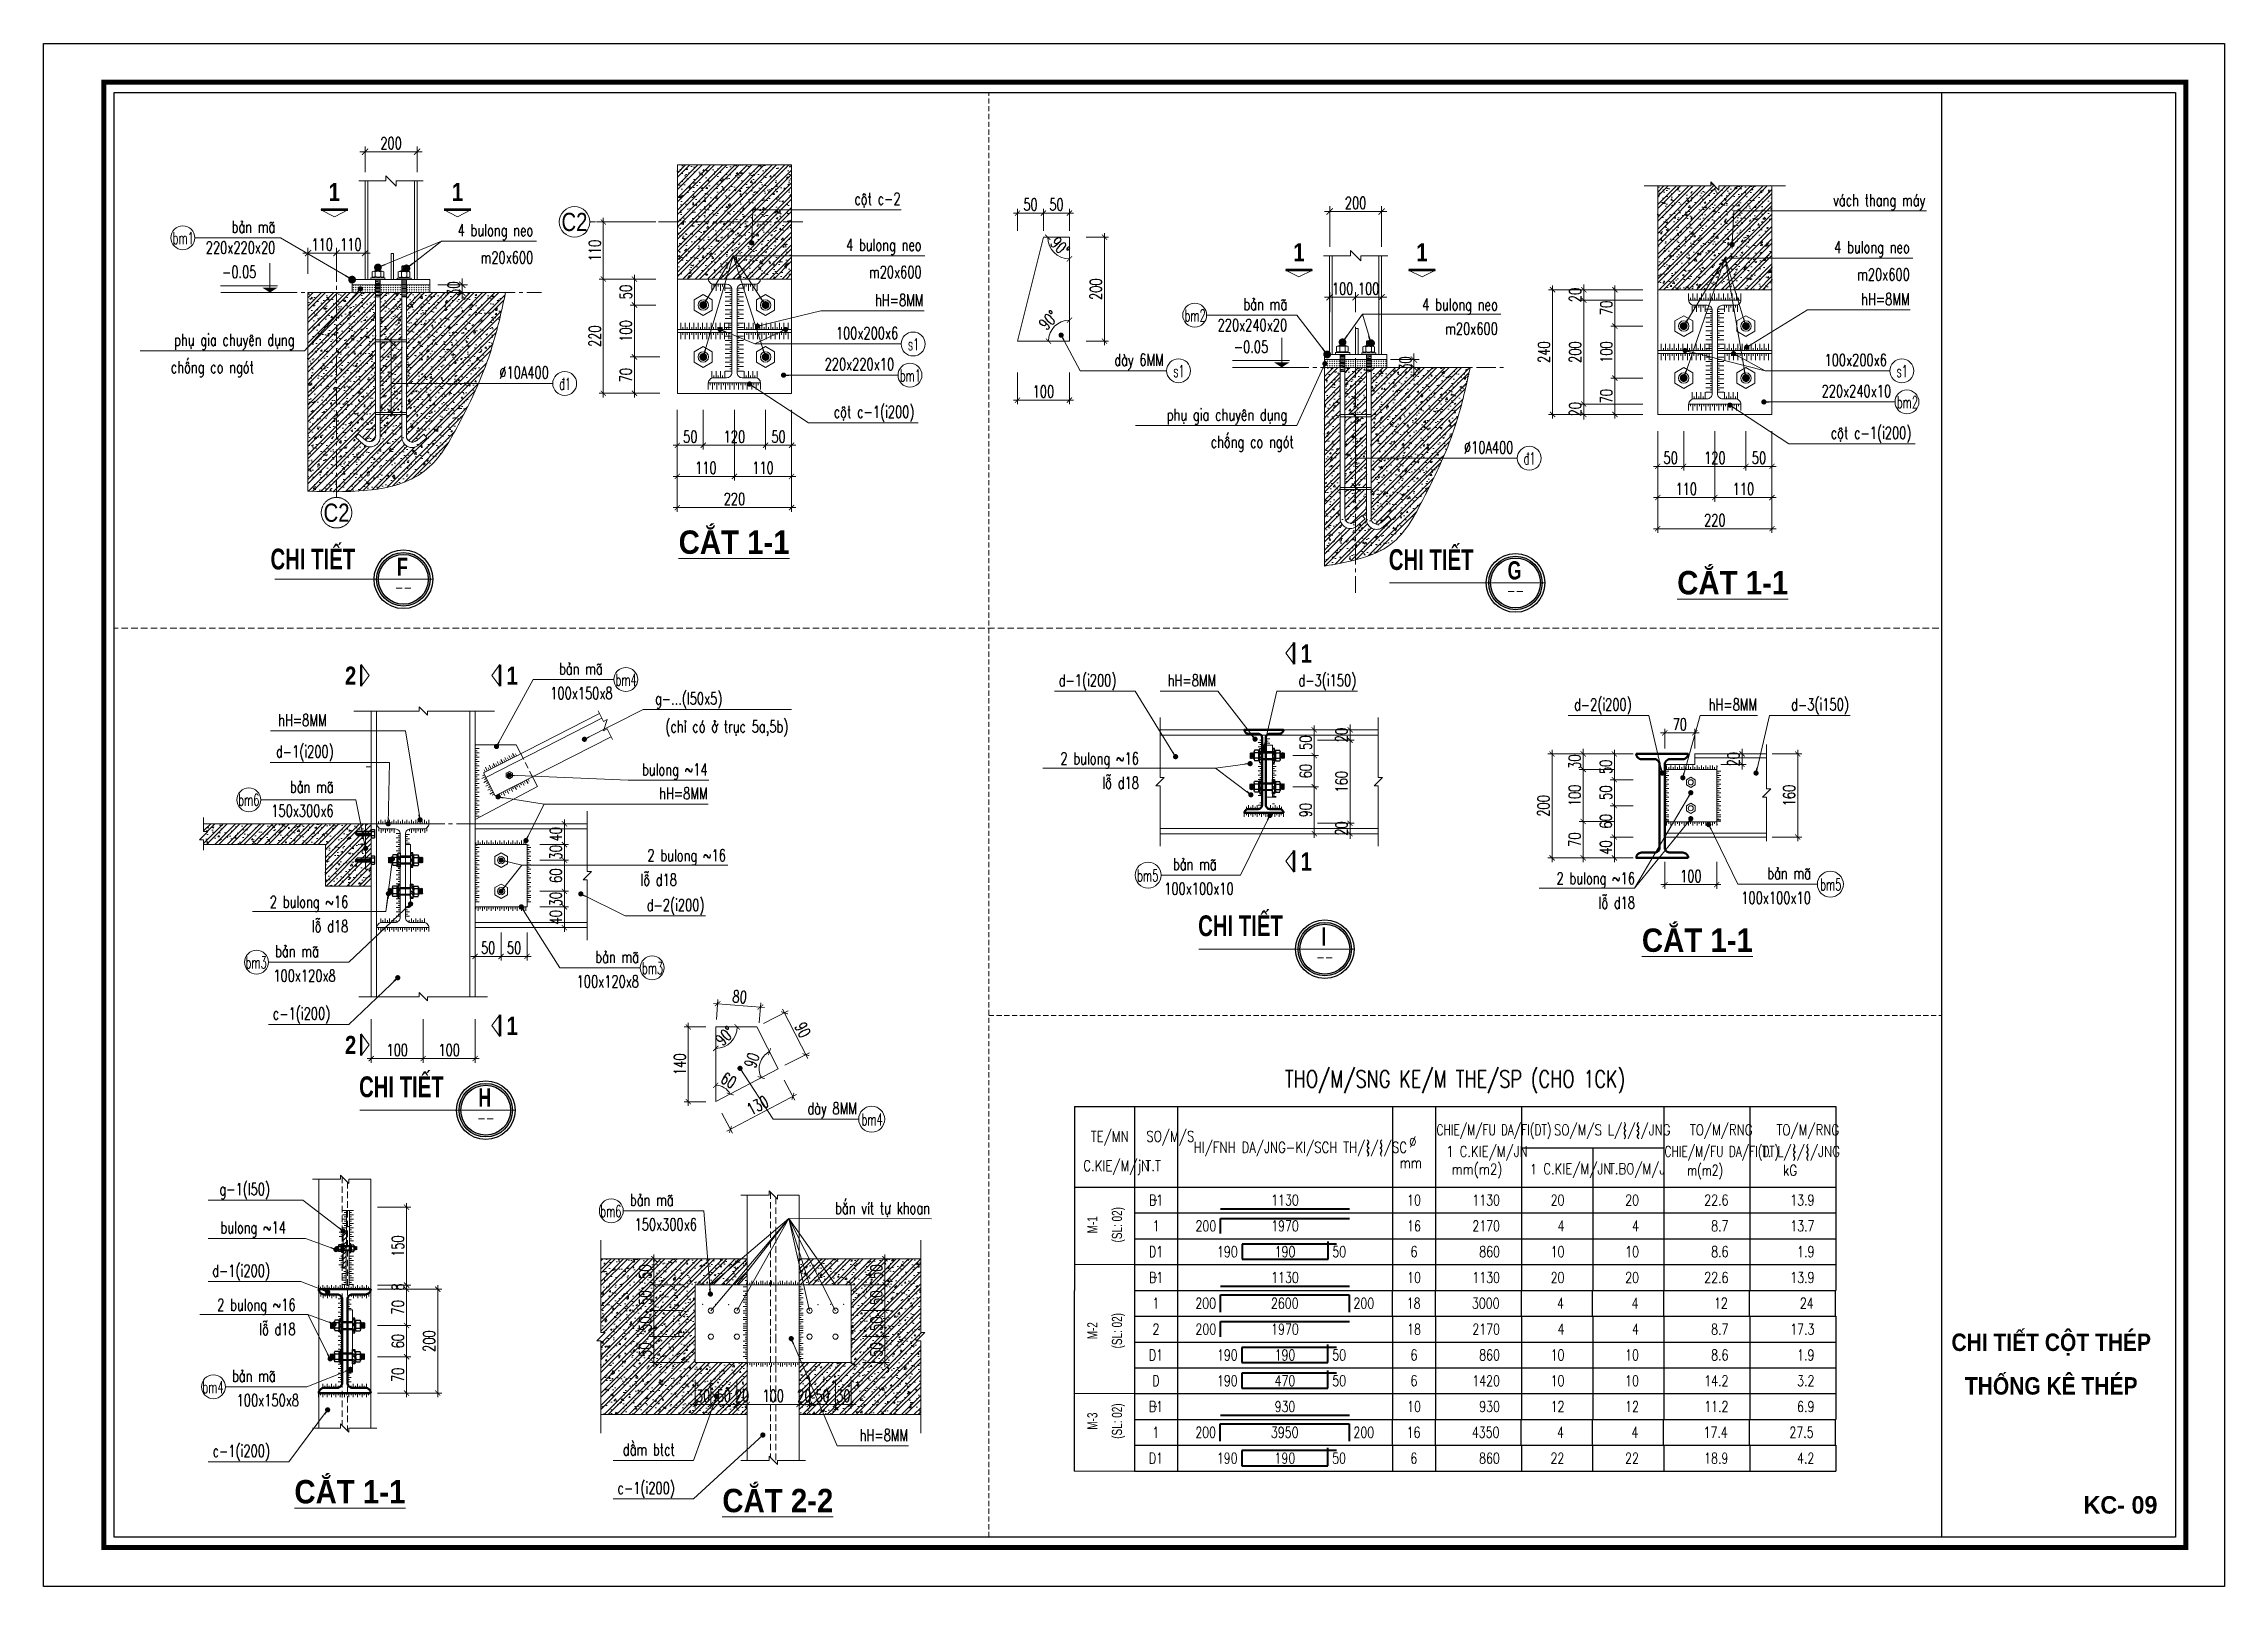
# Model space of a CAD drawing. Header units: millimetres. Extents: x 61738 to 439738, y 60858 to 151243.
# Drawn here: x 397738 to 439738, y 84100 to 113800 of the extents above; entities that cross this region are included whole.
import ezdxf
from ezdxf.enums import TextEntityAlignment as Align

# ---------------------------------------------------------------- set-up
doc = ezdxf.new("R2010")
doc.units = ezdxf.units.MM
doc.linetypes.add('CENTER', pattern=[2, 1.25, -0.25, 0.25, -0.25])
doc.linetypes.add('HIDDEN', pattern=[0.375, 0.25, -0.125])
for name, color, linetype, lineweight in [('1-THEP1', 1, 'Continuous', 50), ('10-TEXT', 4, 'Continuous', 15), ('2-THEP2', 6, 'Continuous', 50), ('3-THAY', 7, 'Continuous', 18), ('5-DUT', 2, 'HIDDEN', 15), ('6-TRUC', 8, 'CENTER', 9), ('7-HATCH', 8, 'Continuous', 13), ('8-DIM', 8, 'Continuous', 15), ('9-SO HIEU', 8, 'Continuous', 15), ('BAO', 4, 'Continuous', 25), ('STEEL', 1, 'Continuous', 40), ('TEXT', 7, 'Continuous', 25)]:
    doc.layers.add(name, color=color, linetype=linetype, lineweight=lineweight)
for name, color, linetype in [('BOUND', 7, 'Continuous'), ('DAI', 6, 'Continuous'), ('DIM', 3, 'Continuous'), ('Khungbo', 32, 'Continuous'), ('KICHTHUOC', 8, 'Continuous'), ('MANH', 8, 'Continuous'), ('thay 1', 32, 'Continuous'), ('thep', 6, 'Continuous'), ('XANH', 4, 'Continuous')]:
    doc.layers.add(name, color=color, linetype=linetype)
doc.styles.add('A3 - Text 2.3', font='Vnsimli.shx', dxfattribs={"width": 0.7, "height": 230})
doc.styles.add('A3 - Text 3.5', font='VnArialH.TTF', dxfattribs={"width": 0.8, "height": 350})
doc.styles.add('A3 - Text 4.5', font='VnArialH-Bold.TTF', dxfattribs={"width": 0.9, "height": 450})
doc.styles.add('A3-Text 2.3', font='vnsimli.shx', dxfattribs={"width": 0.7, "height": 230, "bigfont": 'vn.shx'})
doc.styles.add('A3-Text 3.5', font='VnArialH-Bold.TTF', dxfattribs={"width": 0.8, "height": 350})
doc.styles.add('FONT 2', font='UTM Neo Sans IntelBold.ttf')
doc.styles.add('ROMAND', font='romand.shx', dxfattribs={"width": 0.75, "bigfont": 'vnd.shx'})
doc.styles.add('ROMANS', font='romans.shx', dxfattribs={"width": 0.75, "bigfont": 'vns.shx'})
doc.styles.add('S1', font='vnsimli.shx', dxfattribs={"width": 0.75})
doc.styles.add('T2', font='VnArialH.TTF', dxfattribs={"width": 0.8})
doc.styles.add('T3', font='VnArialH-Bold.TTF', dxfattribs={"width": 0.9})
doc.dimstyles.new('A3-1-100x10', dxfattribs={"dimtxt": 230, "dimasz": 100, "dimexe": 80, "dimexo": 0, "dimgap": 50, "dimtad": 1, "dimdec": 0, "dimlfac": 0.1, "dimdsep": 49, "dimtxsty": 'A3-Text 2.3', "dimblk": 'ARCHTICK', "dimcen": 10, "dimdle": 80, "dimclrd": 8, "dimclre": 8, "dimclrt": 2, "dimadec": 0, "dimazin": 2, "dimtfac": 1, "dimtdec": 0, "dimtix": 1, "dimtmove": 1, "dimatfit": 3, "dimldrblk": 'DOT', "dimfxl": 1, "dimtolj": 1, "dimtzin": 0, "dimlwd": -1, "dimlwe": -1, "dimarcsym": 0})
doc.dimstyles.new('A3-1-100x5', dxfattribs={"dimtxt": 200, "dimasz": 120, "dimexe": 100, "dimexo": 0, "dimgap": 50, "dimtad": 1, "dimdec": 0, "dimlfac": 0.2, "dimdsep": 49, "dimtxsty": 'A3-Text 2.3', "dimblk": 'ARCHTICK', "dimcen": 10, "dimdle": 100, "dimclrd": 8, "dimclre": 8, "dimclrt": 2, "dimadec": 0, "dimazin": 2, "dimtfac": 1, "dimtdec": 0, "dimtix": 1, "dimtmove": 1, "dimatfit": 3, "dimldrblk": 'DOT', "dimfxl": 1, "dimtolj": 1, "dimtzin": 0, "dimlwd": -1, "dimlwe": -1, "dimarcsym": 0})
pattern_1 = [(45, (-650, 0), (-119.32427, 119.32427), []), (45, (-570.45, 0), (-119.32427, 119.32427), []), (50, (-650, 0), (322.76708, -28.23846), [33.75, -371.25]), (355, (-650, 0), (-62.4381, 338.48646), [27, -297]), (100.4514, (-623.1, -2.35), (260.32922, 310.2478), [28.68309, -315.51395]), (46.1842, (-650, 90), (480.25847, -74.48356), [50.625, -556.875]), (96.6356, (-610, 83.8), (420.5982, 438.35304), [43.02463, -473.27085]), (351.1842, (-650, 90), (420.5979, 438.35337), [40.5, -445.5]), (21, (-605, 67.5), (268.60817, -181.1785), [33.75, -371.25]), (326, (-605, 67.5), (109.4919, 326.31752), [27, -297]), (71.4514, (-582.62, 52.4), (378.10018, 145.13872), [28.68309, -315.51395]), (37.5, (-650, 0), (5.471935, 149.802234), [0, -293.4, 0, -301.5, 0, -298.125]), (7.5, (-650, 0), (118.38129, 177.48527), [0, -171.9, 0, -286.65, 0, -113.625]), (327.5, (-750.35, 0), (240.220096, -10.149692), [0, -112.5, 0, -351, 0, -465.75]), (317.5, (-795.35, 0), (262.43378, 45.04724), [0, -146.25, 0, -233.1, 0, -330.75])]
pattern_2 = [(45, (0, 0), (-119.32427, 119.32427), []), (45, (79.55, 0), (-119.32427, 119.32427), []), (50, (0, 0), (322.76708, -28.23846), [33.75, -371.25]), (355, (0, 0), (-62.4381, 338.48646), [27, -297]), (100.4514, (26.9, -2.35), (260.32922, 310.2478), [28.68309, -315.51395]), (46.1842, (0, 90), (480.25847, -74.48356), [50.625, -556.875]), (96.6356, (40, 83.8), (420.5982, 438.35304), [43.02463, -473.27085]), (351.1842, (0, 90), (420.5979, 438.35337), [40.5, -445.5]), (21, (45, 67.5), (268.60817, -181.1785), [33.75, -371.25]), (326, (45, 67.5), (109.4919, 326.31752), [27, -297]), (71.4514, (67.38, 52.4), (378.10018, 145.13872), [28.68309, -315.51395]), (37.5, (0, 0), (5.471935, 149.802234), [0, -293.4, 0, -301.5, 0, -298.125]), (7.5, (0, 0), (118.38129, 177.48527), [0, -171.9, 0, -286.65, 0, -113.625]), (327.5, (-100.35, 0), (240.220096, -10.149692), [0, -112.5, 0, -351, 0, -465.75]), (317.5, (-145.35, 0), (262.43378, 45.04724), [0, -146.25, 0, -233.1, 0, -330.75])]

msp = doc.modelspace()

# ---------------------------------------------------------------- texts
at = {"layer": '10-TEXT', "width": 0.7}
for s, height, style, p in [('cét c-2', 230, 'S1', (414242.8, 110698.1)), ('v¸ch thang m¸y', 230, 'S1', (433976.4, 110672.7)), ('b¶n m·', 230, 'S1', (402200.5, 110157.6)), ('4 bulong neo', 230, 'S1', (407168.5, 110092.2)), ('4 bulong neo', 230, 'S1', (414648.5, 109812.2)), ('220x220x20', 230, 'S1', (402200.5, 109757.6)), ('m20x600', 230, 'S1', (407168.5, 109567.6)), ('4 bulong neo', 230, 'S1', (433679.8, 109766.8)), ('m20x600', 230, 'S1', (414648.5, 109287.6)), ('m20x600', 230, 'S1', (433679.8, 109242.2)), ('hH=8MM', 230, 'S1', (414682.8, 108748.1)), ('b¶n m·', 230, 'S1', (421687.4, 108667.6)), ('4 bulong neo', 230, 'S1', (425745.4, 108662.2)), ('hH=8MM', 230, 'S1', (433674.1, 108766.8)), ('220x240x20', 230, 'S1', (421687.4, 108267.6)), ('m20x600', 230, 'S1', (425745.4, 108197.6)), ('phô gia chuyªn dông', 230, 'S1', (402570.5, 107982.2)), ('100x200x6', 230, 'S1', (414197.5, 108112.2)), ('chèng co ngãt', 230, 'S1', (401788.5, 107457.6)), ('`10A400', 230, 'S1', (407468.5, 107352.2)), ('220x220x10', 230, 'S1', (414118.5, 107512.2)), ('dµy 6MM', 230, 'S1', (419310.7, 107597.6)), ('100x200x6', 230, 'S1', (433238.9, 107594.4)), ('220x240x10', 230, 'S1', (433319.8, 106996.8)), ('cét c-1(i200)', 230, 'S1', (414508.5, 106597.6)), ('phô gia chuyªn dông', 230, 'S1', (421687.4, 106542.2)), ('chèng co ngãt', 230, 'S1', (421815.4, 106017.6)), ('cét c-1(i200)', 230, 'S1', (433709.8, 106192.2)), ('`10A400', 230, 'S1', (426045.4, 105912.2)), ('chi tiÕt', 400, 'T3', (403737.7, 103677.6)), ('chi tiÕt', 400, 'T3', (425276, 103667.6)), ('b¶n m·', 230, 'S1', (408506.6, 101652.2)), ('d-1(i200)', 230, 'S1', (418398.7, 101427.2)), ('hH=8MM', 230, 'S1', (420318.7, 101427.2)), ('d-3(i150)', 230, 'S1', (423016.6, 101427.2)), ('100x150x8', 230, 'S1', (408696.6, 101182.2)), ('g-...(l50x5)', 230, 'S1', (410810, 101077.6)), ('d-2(i200)', 230, 'S1', (428322.7, 100962.2)), ('d-3(i150)', 230, 'S1', (432505.3, 100962.2)), ('hH=8MM', 230, 'S1', (403187.2, 100662.2)), ('(chØ cã ë trôc 5a,5b)', 230, 'S1', (412080, 100537.6)), ('hH=8MM', 230, 'S1', (430737, 100962.2)), ('d-1(i200)', 230, 'S1', (403323.8, 100057.6)), ('2 bulong ~16', 230, 'S1', (418832.3, 99924.3)), ('b¶n m·', 230, 'S1', (403323.8, 99377.6)), ('bulong ~14', 230, 'S1', (410525.1, 99712.2)), ('lç d18', 230, 'S1', (418832.3, 99454.3)), ('150x300x6', 230, 'S1', (403323.8, 98917.6)), ('hH=8MM', 230, 'S1', (410525.5, 99252.2)), ('2 bulong ~16', 230, 'S1', (410879, 98058.3)), ('lç d18', 230, 'S1', (409936, 97588.3)), ('b¶n m·', 230, 'S1', (420330.2, 97887.2)), ('b¶n m·', 230, 'S1', (431776.6, 97712.2)), ('100x100x10', 230, 'S1', (420658.7, 97417.2)), ('2 bulong ~16', 230, 'S1', (428388.2, 97616)), ('100x100x10', 230, 'S1', (431774, 97242.2)), ('2 bulong ~16', 230, 'S1', (403607.2, 97162.2)), ('d-2(i200)', 230, 'S1', (410465.1, 97102.2)), ('chi tiÕt', 400, 'T3', (421604.1, 96617.6)), ('lç d18', 230, 'S1', (428388.2, 97146)), ('lç d18', 230, 'S1', (403607.2, 96692.2)), ('b¶n m·', 230, 'S1', (403038.7, 96212.2)), ('b¶n m·', 230, 'S1', (409205.1, 96102.2)), ('100x120x8', 230, 'S1', (403364.5, 95742.2)), ('100x120x8', 230, 'S1', (409205.1, 95632.2)), ('c-1(i200)', 230, 'S1', (403257.2, 95012.2)), ('chi tiÕt', 400, 'T3', (405444.1, 93517.6)), ('dµy 8MM', 230, 'S1', (413400, 93187.6)), ('g-1(l50)', 230, 'S1', (402097.2, 91632.2)), ('b¶n m·', 230, 'S1', (409872.1, 91423.7)), ('b¾n vÝt tù khoan', 230, 'S1', (414809.3, 91268.4)), ('150x300x6', 230, 'S1', (410320.6, 90953.7)), ('bulong ~14', 230, 'S1', (402407.2, 90892.2)), ('d-1(i200)', 230, 'S1', (402097.2, 90062.2)), ('2 bulong ~16', 230, 'S1', (402593.4, 89407.3)), ('lç d18', 230, 'S1', (402593.4, 88937.3)), ('b¶n m·', 230, 'S1', (402208.7, 88037.6)), ('100x150x8', 230, 'S1', (402657.2, 87567.6)), ('hH=8MM', 230, 'S1', (414386.1, 86898.4)), ('c-1(i200)', 230, 'S1', (402097.2, 86592.2)), ('dÇm btct', 230, 'S1', (409894.3, 86618.4)), ('c-1(i200)', 230, 'S1', (409894.3, 85878.4))]:
    msp.add_text(s, height=height, dxfattribs=dict(at, style=style)).set_placement(p, align=Align.RIGHT)
at = {"layer": '10-TEXT'}
for s, height, style, width, p in [('bm1', 230, 'S1', 0.6, (400428.2, 109941.6)), ('bm2', 230, 'S1', 0.6, (419915.1, 108451.6)), ('s1', 230, 'S1', 0.6, (414491.8, 107896.3)), ('bm1', 230, 'S1', 0.6, (414431.8, 107296.3)), ('s1', 230, 'S1', 0.6, (419605, 107381.6)), ('s1', 230, 'S1', 0.6, (433533.3, 107378.4)), ('®1', 230, 'S1', 0.6, (407781.8, 107136.3)), ('bm2', 230, 'S1', 0.6, (433633.1, 106780.9)), ('®1', 230, 'S1', 0.6, (426358.8, 105696.3)), ('f', 350, 'T3', 0.7, (404648.5, 103555.2)), ('g', 350, 'T3', 0.7, (426066.8, 103485.2)), ('--', 212.67, 'S1', 0.7, (404669, 103228.4)), ('--', 212.67, 'S1', 0.7, (426087.3, 103158.4)), ('bm4', 230, 'S1', 0.6, (408957.7, 101436.3)), ('bm5', 230, 'S1', 0.6, (419002.3, 97671.2)), ('bm5', 230, 'S1', 0.6, (432157.7, 97496.3)), ('i', 350, 'T3', 0.7, (422394.9, 96435.2)), ('bm3', 230, 'S1', 0.6, (401830.8, 95996.3)), ('--', 212.67, 'S1', 0.7, (422415.4, 96108.4)), ('bm3', 230, 'S1', 0.6, (409466.2, 95886.3)), ('h', 350, 'T3', 0.7, (406234.9, 93335.2)), ('--', 212.67, 'S1', 0.7, (406255.4, 93008.4)), ('bm4', 230, 'S1', 0.6, (413694.3, 92971.6)), ('bm6', 230, 'S1', 0.6, (408664.2, 91207.8)), ('CHI TIẾT CỘT THÉP', 336, 'FONT 2', 0.9, (436403.8, 88631.6)), ('THỐNG KÊ THÉP', 336, 'FONT 2', 0.9, (436403.8, 87791.6)), ('bm4', 230, 'S1', 0.6, (401000.8, 87821.6))]:
    msp.add_text(s, height=height, dxfattribs=dict(at, style=style, width=width)).set_placement(p, align=Align.CENTER)
for s, height, style, width, p in [('-0.05', 230, 'A3 - Text 2.3', 0.7, (401174.1, 109289.4)), ('-0.05', 230, 'A3 - Text 2.3', 0.7, (420661, 107849.4)), ('%%Uc¾t 1-1', 450, 'A3 - Text 4.5', 0.9, (409968.5, 103977.6)), ('%%Uc¾t 1-1', 450, 'A3 - Text 4.5', 0.9, (429200, 103197.6)), ('%%Uc¾t 1-1', 450, 'A3 - Text 4.5', 0.9, (428520, 96315.1)), ('%%Uc¾t 1-1', 450, 'A3 - Text 4.5', 0.9, (402568.5, 85697.6)), ('%%Uc¾t 2-2', 450, 'A3 - Text 4.5', 0.9, (410810, 85527.6))]:
    msp.add_text(s, height=height, dxfattribs=dict(at, style=style, width=width)).set_placement(p)
at = {"layer": '10-TEXT', "style": 'S1', "width": 0.6}
msp.add_text('bm6', height=230, dxfattribs=at).set_placement((401690, 99242.9), align=Align.MIDDLE_CENTER)
at = {"layer": '10-TEXT', "style": 'T2', "width": 0.7}
for s, p in [('M-1', (418034.2, 91061.6)), ('(sl: 02)', (418508.6, 91061.6)), ('M-2', (418034.2, 89021.6)), ('(sl: 02)', (418508.6, 89021.6)), ('M-3', (418034.2, 87281.6)), ('(sl: 02)', (418508.6, 87281.6))]:
    msp.add_text(s, height=196, rotation=90, dxfattribs=at).set_placement(p, align=Align.CENTER)
at = {"layer": '10-TEXT', "style": 'FONT 2'}
msp.add_text('KC- 09', height=336, dxfattribs=at).set_placement((437737.7, 85668.5), align=Align.MIDDLE_CENTER)

# ---------------------------------------------------------------- blocks, each defined once
blk = doc.blocks.new('TK')
at = {"layer": 'BOUND', "color": 7}
for p, q in [((0, 18.75), (177.14, 18.75)), ((0, 18.75), (0, 0)), ((14, 18.75), (14, 0)), ((24, 18.75), (24, 0)), ((74, 18.75), (74, 0)), ((84, 18.75), (84, 0)), ((104, 18.75), (104, 0)), ((137.14, 18.75), (137.14, 0)), ((157.14, 18.75), (157.14, 0)), ((177.14, 18.75), (177.14, 0)), ((104, 9.15), (137.14, 9.15)), ((120.57, 9.15), (120.57, 0)), ((0, 0), (177.14, 0))]:
    blk.add_line(p, q, dxfattribs=at)
at = {"layer": 'XANH', "style": 'ROMAND', "width": 0.75}
blk.add_text('THO/M/SNG KE/M THE/SP (CHO 1CK)', height=4, dxfattribs=at).set_placement((88.56, 24.87), align=Align.MIDDLE)
at = {"layer": 'XANH', "style": 'ROMAND'}
for s, height, width, p in [('TE/MN', 2.5, 0.8, (3.81, 10.56)), ('SO/M/S', 2.5, 0.8, (16.75, 10.56)), ('HI/FNH DA/JNG-KI/SCH TH/}/{/SC', 2.5, 0.8, (27.75, 8.02)), ('%%C', 2.5, 0.8, (77.86, 9.29)), ('CHIE/M/FU DA/FI(DT)', 2.5, 0.72, (84.27, 12.08)), ('SO/M/S L/}/{/JNG ', 2.5, 0.8, (111.56, 12.08)), ('TO/M/RNG', 2.5, 0.8, (143.17, 12.08)), ('TO/M/RNG', 2.5, 0.8, (163.31, 12.08)), ('C.KIE/M/jN', 2.5, 0.8, (2.08, 3.73)), ('T.T', 2.5, 0.8, (16.53, 3.73)), ('mm', 2.5, 0.8, (75.69, 4.44)), ('1 C.KIE/M/JN', 2.5, 0.8, (86.51, 7.05)), ('mm(m2)', 2.5, 0.8, (87.74, 2.94)), ('1', 2.34, 0.8, (105.99, 3.02)), ('C.KIE/M/JN', 2.5, 0.8, (109.06, 3.02)), ('T.BO/M/J', 2.5, 0.8, (124.33, 3.02)), ('CHIE/M/FU DA/FI(DT)', 2.5, 0.72, (137.27, 7.05)), ('m(m2)', 2.5, 0.72, (142.55, 2.69)), ('T. L/}/{/JNG', 2.5, 0.8, (159.9, 7.05)), ('kG', 2.5, 0.8, (164.85, 2.69))]:
    blk.add_text(s, height=height, dxfattribs=dict(at, width=width)).set_placement(p)
blk = doc.blocks.new('tk_5')
at = {"layer": 'BOUND', "color": 7}
for p, q in [((0, 0), (0, -6)), ((177.14, 0), (177.14, -6))]:
    blk.add_line(p, q, dxfattribs=at)
at = {"layer": 'DIM', "color": 3}
for p, q in [((14, 0), (14, -6)), ((24, 0), (24, -6)), ((74, 0), (74, -6)), ((84, 0), (84, -6)), ((104, 0), (104, -6)), ((120.57, 0), (120.57, -6)), ((137.14, 0), (137.14, -6)), ((157.14, 0), (157.14, -6)), ((14, -6), (177.14, -6))]:
    blk.add_line(p, q, dxfattribs=at)
at = {"layer": 'STEEL', "color": 1}
for p, q in [((34, -1.25), (64, -1.25)), ((34, -4.75), (34, -1.25))]:
    blk.add_line(p, q, dxfattribs=at)
at = {"layer": 'TEXT', "style": 'ROMANS', "width": 0.75}
for tag, p in [('SH', (19, -3)), ('L2', (49, -3)), ('DK', (79, -3))]:
    blk.add_attdef(tag, text='', height=2.5, dxfattribs=at).set_placement(p, align=Align.MIDDLE)
for tag, p in [('L1', (33, -3)), ('DAI', (99, -3)), ('SL1', (114, -3)), ('SLA', (131.34, -3)), ('DT', (152.14, -3)), ('TL', (172.14, -3))]:
    blk.add_attdef(tag, text='', height=2.5, dxfattribs=at).set_placement(p, align=Align.MIDDLE_RIGHT)
blk.add_attdef('L3', text='', height=2.5, dxfattribs=at).set_placement((65, -3), align=Align.MIDDLE_LEFT)
blk = doc.blocks.new('tk_6')
at = {"layer": 'BOUND', "color": 7}
for p, q in [((0, 0), (0, -6)), ((177.14, 0), (177.14, -6))]:
    blk.add_line(p, q, dxfattribs=at)
at = {"layer": 'DIM', "color": 3}
for p, q in [((14, 0), (14, -6)), ((24, 0), (24, -6)), ((74, 0), (74, -6)), ((84, 0), (84, -6)), ((104, 0), (104, -6)), ((120.57, 0), (120.57, -6)), ((137.14, 0), (137.14, -6)), ((157.14, 0), (157.14, -6)), ((14, -6), (177.14, -6))]:
    blk.add_line(p, q, dxfattribs=at)
at = {"layer": 'STEEL', "color": 1}
for p, q in [((61, -1.24), (39, -1.24)), ((39, -1.24), (39, -4.74)), ((39, -4.74), (59, -4.74)), ((59, -4.74), (59, -0.6))]:
    blk.add_line(p, q, dxfattribs=at)
at = {"layer": 'TEXT', "style": 'ROMANS', "width": 0.75}
for tag, p in [('SH', (19, -3)), ('L2', (49, -3)), ('DK', (79, -3))]:
    blk.add_attdef(tag, text='', height=2.5, dxfattribs=at).set_placement(p, align=Align.MIDDLE)
for tag, p in [('L1', (38, -3)), ('DAI', (99, -3)), ('SL1', (114, -3)), ('SLA', (131.34, -3)), ('DT', (152.14, -3)), ('TL', (172.14, -3))]:
    blk.add_attdef(tag, text='', height=2.5, dxfattribs=at).set_placement(p, align=Align.MIDDLE_RIGHT)
blk.add_attdef('L3', text='', height=2.5, dxfattribs=at).set_placement((60, -3), align=Align.MIDDLE_LEFT)
blk = doc.blocks.new('tk_2')
at = {"layer": 'BOUND', "color": 7}
for p, q in [((0, 0), (0, -6)), ((177.14, 0), (177.14, -6))]:
    blk.add_line(p, q, dxfattribs=at)
at = {"layer": 'DIM', "color": 3}
for p, q in [((14, 0), (14, -6)), ((24, 0), (24, -6)), ((74, 0), (74, -6)), ((84, 0), (84, -6)), ((104, 0), (104, -6)), ((120.57, 0), (120.57, -6)), ((137.14, 0), (137.14, -6)), ((157.14, 0), (157.14, -6)), ((14, -6), (177.14, -6))]:
    blk.add_line(p, q, dxfattribs=at)
at = {"layer": 'STEEL', "color": 1}
blk.add_line((34, -5), (64, -5), dxfattribs=at)
at = {"layer": 'thep'}
blk.add_point((19, -3), dxfattribs=at)
at = {"layer": 'TEXT', "style": 'ROMANS', "width": 0.75}
for tag, p in [('SH', (19, -3)), ('L2', (49, -3)), ('DK', (79, -3))]:
    blk.add_attdef(tag, text='', height=2.5, dxfattribs=at).set_placement(p, align=Align.MIDDLE)
for tag, p in [('L1', (33, -3)), ('DAI', (99, -3)), ('SL1', (114, -3)), ('SLA', (131.34, -3)), ('DT', (152.14, -3)), ('TL', (172.14, -3))]:
    blk.add_attdef(tag, text='', height=2.5, dxfattribs=at).set_placement(p, align=Align.MIDDLE_RIGHT)
blk.add_attdef('L3', text='', height=2.5, dxfattribs=at).set_placement((65, -3), align=Align.MIDDLE_LEFT)
blk = doc.blocks.new('CDS12')
at = {"layer": 'Defpoints'}
blk.add_lwpolyline([(91835, 363353), (49835, 363353), (49835, 393053), (91835, 393053)], close=True, dxfattribs=at)
at = {"layer": 'Khungbo', "color": 1, "const_width": 100}
blk.add_lwpolyline([(91094, 364100), (50996, 364100), (50996, 392312), (91094, 392312)], close=True, dxfattribs=at)
at = {"layer": 'Khungbo', "color": 1}
for points in [[(90894, 364300), (51196, 364300), (51196, 392112), (90894, 392112)], [(90894, 392112), (90894, 364300), (86394, 364300), (86394, 392112)]]:
    blk.add_lwpolyline(points, close=True, dxfattribs=at)
blk = doc.blocks.new('*U457')
at = {"layer": '3-THAY'}
for p, q in [((119, 1223), (228, 1223)), ((119, 1223), (119, 1209)), ((130, 1270), (151, 1278)), ((130, 1270), (130, 1232)), ((130, 1232), (151, 1224)), ((130, 1232), (151, 1224)), ((130, 1232), (151, 1224)), ((130, 1232), (151, 1224)), ((130, 1232), (151, 1224)), ((130, 1232), (151, 1224)), ((130, 1232), (151, 1224)), ((130, 1232), (151, 1224)), ((151, 1278), (175, 1278)), ((199, 1224), (151, 1224)), ((153, 1270), (153, 1232)), ((156, 1311), (161, 1316)), ((156, 1311), (156, 1278)), ((156, 1209), (156, 6)), ((161, 1316), (187, 1316)), ((199, 1278), (175, 1278)), ((192, 1311), (187, 1316)), ((192, 1311), (192, 1277)), ((192, 1209), (192, -4)), ((195, 1270), (195, 1232)), ((220, 1270), (199, 1278)), ((220, 1232), (199, 1224)), ((220, 1232), (199, 1224)), ((220, 1232), (199, 1224)), ((220, 1232), (199, 1224)), ((220, 1232), (199, 1224)), ((220, 1232), (199, 1224)), ((220, 1232), (199, 1224)), ((220, 1232), (199, 1224)), ((220, 1270), (220, 1232)), ((228, 1223), (228, 1209)), ((22, 20), (0, -8)), ((22, 20), (79, -30)), ((0, -8), (63, -62))]:
    blk.add_line(p, q, dxfattribs=at)
at = {"layer": '3-THAY', "color": 7}
for p, q in [((130, 1270), (151, 1278)), ((130, 1270), (151, 1278)), ((130, 1270), (151, 1278)), ((130, 1270), (151, 1278)), ((130, 1270), (151, 1278)), ((130, 1270), (151, 1278)), ((130, 1270), (151, 1278)), ((130, 1270), (130, 1232)), ((130, 1270), (130, 1232)), ((130, 1270), (130, 1232)), ((130, 1270), (130, 1232)), ((130, 1270), (130, 1232)), ((130, 1270), (130, 1232)), ((130, 1270), (130, 1232)), ((151, 1278), (175, 1278)), ((151, 1278), (175, 1278)), ((151, 1278), (175, 1278)), ((151, 1278), (175, 1278)), ((151, 1278), (175, 1278)), ((151, 1278), (175, 1278)), ((151, 1278), (175, 1278)), ((220, 1270), (199, 1278)), ((220, 1270), (199, 1278)), ((220, 1270), (199, 1278)), ((220, 1270), (199, 1278)), ((220, 1270), (199, 1278)), ((220, 1270), (199, 1278)), ((220, 1270), (199, 1278)), ((220, 1270), (220, 1232)), ((220, 1270), (220, 1232)), ((220, 1270), (220, 1232)), ((220, 1270), (220, 1232)), ((220, 1270), (220, 1232)), ((220, 1270), (220, 1232)), ((220, 1270), (220, 1232))]:
    blk.add_line(p, q, dxfattribs=at)
at = {"layer": '3-THAY'}
for centre, radius, start, end in [((142, 1258), 16, 44.6984, 135.3016), ((142, 1244), 16, 224.6984, 315.3016), ((174, 1223), 50.6, 66.2012, 115.0235), ((174, 1279), 50.6, 244.9765, 293.7988), ((207, 1254), 19.8, 51.5421, 128.4579), ((207, 1248), 19.8, 231.5421, 308.4579), ((110, 6), 46.7, 228.9825, 0), ((114, -4), 77.8, 228.9825, 0)]:
    blk.add_arc(centre, radius, start, end, dxfattribs=at)
at = {"layer": '9-SO HIEU'}
for p, q in [((156, 1311), (192, 1308)), ((156, 1305), (192, 1302)), ((156, 1298), (192, 1295)), ((156, 1292), (192, 1289)), ((156, 1286), (192, 1283)), ((156, 1280), (192, 1277)), ((156, 1204), (192, 1202)), ((156, 1197), (192, 1195)), ((156, 1191), (192, 1188)), ((156, 1191), (192, 1188)), ((156, 1183), (192, 1180)), ((156, 1176), (192, 1173)), ((156, 1170), (192, 1167)), ((156, 1164), (192, 1161)), ((156, 1155), (192, 1153)), ((156, 1148), (192, 1146)), ((156, 1142), (192, 1140)), ((156, 1136), (192, 1134)), ((156, 1128), (192, 1125)), ((156, 1121), (192, 1118)), ((156, 1115), (192, 1112)), ((156, 1109), (192, 1106)), ((156, 1097), (192, 1094)), ((156, 1090), (192, 1087)), ((156, 1084), (192, 1081)), ((156, 1078), (192, 1075))]:
    blk.add_line(p, q, dxfattribs=at)
blk = doc.blocks.new('*U458')
at = {"layer": '3-THAY'}
for p, q in [((119, 1223), (228, 1223)), ((119, 1223), (119, 1209)), ((130, 1270), (151, 1278)), ((130, 1270), (130, 1232)), ((130, 1232), (151, 1224)), ((130, 1232), (151, 1224)), ((130, 1232), (151, 1224)), ((130, 1232), (151, 1224)), ((130, 1232), (151, 1224)), ((130, 1232), (151, 1224)), ((130, 1232), (151, 1224)), ((130, 1232), (151, 1224)), ((151, 1278), (175, 1278)), ((199, 1224), (151, 1224)), ((153, 1270), (153, 1232)), ((156, 1311), (161, 1316)), ((156, 1311), (156, 1278)), ((156, 1209), (156, 8)), ((161, 1316), (187, 1316)), ((199, 1278), (175, 1278)), ((192, 1311), (187, 1316)), ((192, 1311), (192, 1277)), ((192, 1209), (192, -1)), ((195, 1270), (195, 1232)), ((220, 1270), (199, 1278)), ((220, 1232), (199, 1224)), ((220, 1232), (199, 1224)), ((220, 1232), (199, 1224)), ((220, 1232), (199, 1224)), ((220, 1232), (199, 1224)), ((220, 1232), (199, 1224)), ((220, 1232), (199, 1224)), ((220, 1232), (199, 1224)), ((220, 1270), (220, 1232)), ((228, 1223), (228, 1209)), ((22, 22), (0, -5)), ((22, 22), (79, -27)), ((0, -5), (63, -60))]:
    blk.add_line(p, q, dxfattribs=at)
at = {"layer": '3-THAY', "color": 7}
for p, q in [((130, 1270), (151, 1278)), ((130, 1270), (151, 1278)), ((130, 1270), (151, 1278)), ((130, 1270), (151, 1278)), ((130, 1270), (151, 1278)), ((130, 1270), (151, 1278)), ((130, 1270), (151, 1278)), ((130, 1270), (130, 1232)), ((130, 1270), (130, 1232)), ((130, 1270), (130, 1232)), ((130, 1270), (130, 1232)), ((130, 1270), (130, 1232)), ((130, 1270), (130, 1232)), ((130, 1270), (130, 1232)), ((151, 1278), (175, 1278)), ((151, 1278), (175, 1278)), ((151, 1278), (175, 1278)), ((151, 1278), (175, 1278)), ((151, 1278), (175, 1278)), ((151, 1278), (175, 1278)), ((151, 1278), (175, 1278)), ((220, 1270), (199, 1278)), ((220, 1270), (199, 1278)), ((220, 1270), (199, 1278)), ((220, 1270), (199, 1278)), ((220, 1270), (199, 1278)), ((220, 1270), (199, 1278)), ((220, 1270), (199, 1278)), ((220, 1270), (220, 1232)), ((220, 1270), (220, 1232)), ((220, 1270), (220, 1232)), ((220, 1270), (220, 1232)), ((220, 1270), (220, 1232)), ((220, 1270), (220, 1232)), ((220, 1270), (220, 1232))]:
    blk.add_line(p, q, dxfattribs=at)
at = {"layer": '3-THAY'}
for centre, radius, start, end in [((142, 1258), 16, 44.6984, 135.3016), ((142, 1244), 16, 224.6984, 315.3016), ((174, 1223), 50.6, 66.2012, 115.0235), ((174, 1279), 50.6, 244.9765, 293.7988), ((207, 1254), 19.8, 51.5421, 128.4579), ((207, 1248), 19.8, 231.5421, 308.4579), ((110, 8), 46.7, 228.9825, 0), ((114, -1), 77.8, 228.9825, 0)]:
    blk.add_arc(centre, radius, start, end, dxfattribs=at)
at = {"layer": '9-SO HIEU'}
for p, q in [((156, 1311), (192, 1308)), ((156, 1305), (192, 1302)), ((156, 1298), (192, 1295)), ((156, 1292), (192, 1289)), ((156, 1286), (192, 1283)), ((156, 1280), (192, 1277)), ((156, 1204), (192, 1202)), ((156, 1197), (192, 1195)), ((156, 1191), (192, 1188)), ((156, 1191), (192, 1188)), ((156, 1183), (192, 1180)), ((156, 1176), (192, 1173)), ((156, 1170), (192, 1167)), ((156, 1164), (192, 1161)), ((156, 1155), (192, 1153)), ((156, 1148), (192, 1146)), ((156, 1142), (192, 1140)), ((156, 1136), (192, 1134)), ((156, 1128), (192, 1125)), ((156, 1121), (192, 1118)), ((156, 1115), (192, 1112)), ((156, 1109), (192, 1106)), ((156, 1097), (192, 1094)), ((156, 1090), (192, 1087)), ((156, 1084), (192, 1081)), ((156, 1078), (192, 1075))]:
    blk.add_line(p, q, dxfattribs=at)
blk = doc.blocks.new('Mat cat KC - Ngang')
at = {"layer": '10-TEXT', "color": 5, "const_width": 50}
blk.add_lwpolyline([(259, 0), (-259, 0)], dxfattribs=at)
at = {"layer": '10-TEXT', "color": 3, "ltscale": 500, "style": 'A3-Text 3.5', "width": 0.8}
blk.add_attdef('3', text='', height=350, dxfattribs=at).set_placement((0, 166), align=Align.CENTER)
blk = doc.blocks.new('_ArchTick')
at = {"color": 0, "linetype": 'ByBlock', "const_width": 0.15}
blk.add_lwpolyline([(-0.5, -0.5), (0.5, 0.5)], dxfattribs=at)
blk = doc.blocks.new('*D299')
at = {"layer": '8-DIM', "color": 8, "ltscale": 500, "transparency": 16777216}
for p, q in [((403930, 111328), (403930, 111818)), ((404930, 111328), (404930, 111818))]:
    blk.add_line(p, q, dxfattribs=at)
at = {"layer": '8-DIM', "color": 8, "linetype": 'ByBlock', "ltscale": 500, "transparency": 16777216}
blk.add_line((405030, 111718), (403830, 111718), dxfattribs=at)
at = {"layer": 'Defpoints', "color": 0, "ltscale": 500, "transparency": 16777216}
for p in [(403930, 111718), (403930, 111328), (404930, 111328)]:
    blk.add_point(p, dxfattribs=at)
at = {"layer": '8-DIM', "color": 8, "ltscale": 500, "transparency": 16777216, "xscale": 120, "yscale": 120, "zscale": 120, "rotation": 180}
blk.add_blockref('_ArchTick', (403930, 111718), dxfattribs=at)
at = {"layer": '8-DIM', "color": 8, "ltscale": 500, "transparency": 16777216, "xscale": 120, "yscale": 120, "zscale": 120}
blk.add_blockref('_ArchTick', (404930, 111718), dxfattribs=at)
at = {"layer": '8-DIM', "color": 2, "ltscale": 500, "transparency": 16777216, "insert": (404430, 111883), "char_height": 230, "attachment_point": 5, "style": 'A3-Text 2.3'}
blk.add_mtext('\\A1;200', dxfattribs=at)
blk = doc.blocks.new('_Dot')
at = {"color": 0, "linetype": 'ByBlock', "lineweight": -2}
blk.add_line((-0.5, 0), (-1, 0), dxfattribs=at)
at = {"color": 0, "linetype": 'ByBlock', "const_width": 0.5}
blk.add_lwpolyline([(-0.25, 0, 1), (0.25, 0, 1)], format="xyb", close=True, dxfattribs=at)
blk = doc.blocks.new('*D300')
at = {"layer": '8-DIM', "color": 8, "ltscale": 300, "transparency": 16777216}
for p, q in [((409608, 107768), (409038, 107768)), ((409608, 107068), (409038, 107068))]:
    blk.add_line(p, q, dxfattribs=at)
at = {"layer": '8-DIM', "color": 8, "linetype": 'ByBlock', "ltscale": 300, "transparency": 16777216}
blk.add_line((409118, 106988), (409118, 107848), dxfattribs=at)
at = {"layer": 'Defpoints', "color": 0, "ltscale": 300, "transparency": 16777216}
for p in [(409118, 107768), (409608, 107768), (409608, 107068)]:
    blk.add_point(p, dxfattribs=at)
at = {"layer": '8-DIM', "color": 8, "ltscale": 300, "transparency": 16777216, "xscale": 100, "yscale": 100, "zscale": 100}
for p, rotation in [((409118, 107768), 90), ((409118, 107068), 270)]:
    blk.add_blockref('_ArchTick', p, dxfattribs=dict(at, rotation=rotation))
at = {"layer": '8-DIM', "color": 2, "ltscale": 300, "transparency": 16777216, "insert": (408953, 107418), "char_height": 230, "attachment_point": 5, "rotation": 90, "style": 'A3-Text 2.3'}
blk.add_mtext('\\A1;70', dxfattribs=at)
blk = doc.blocks.new('*D301')
at = {"layer": '8-DIM', "color": 8, "linetype": 'ByBlock', "ltscale": 300, "transparency": 16777216}
blk.add_line((409118, 107688), (409118, 108848), dxfattribs=at)
at = {"layer": '8-DIM', "color": 8, "ltscale": 300, "transparency": 16777216}
for p, q in [((409528, 108768), (409038, 108768)), ((409528, 107768), (409038, 107768))]:
    blk.add_line(p, q, dxfattribs=at)
at = {"layer": 'Defpoints', "color": 0, "ltscale": 300, "transparency": 16777216}
for p in [(409118, 108768), (409528, 108768), (409528, 107768)]:
    blk.add_point(p, dxfattribs=at)
at = {"layer": '8-DIM', "color": 8, "ltscale": 300, "transparency": 16777216, "xscale": 100, "yscale": 100, "zscale": 100}
for p, rotation in [((409118, 108768), 90), ((409118, 107768), 270)]:
    blk.add_blockref('_ArchTick', p, dxfattribs=dict(at, rotation=rotation))
at = {"layer": '8-DIM', "color": 2, "ltscale": 300, "transparency": 16777216, "insert": (408953, 108268), "char_height": 230, "attachment_point": 5, "rotation": 90, "style": 'A3-Text 2.3'}
blk.add_mtext('\\A1;100', dxfattribs=at)
blk = doc.blocks.new('*D302')
at = {"layer": '8-DIM', "color": 8, "ltscale": 300, "transparency": 16777216}
for p, q in [((409528, 109268), (409038, 109268)), ((409528, 108768), (409038, 108768))]:
    blk.add_line(p, q, dxfattribs=at)
at = {"layer": '8-DIM', "color": 8, "linetype": 'ByBlock', "ltscale": 300, "transparency": 16777216}
blk.add_line((409118, 108688), (409118, 109348), dxfattribs=at)
at = {"layer": 'Defpoints', "color": 0, "ltscale": 300, "transparency": 16777216}
for p in [(409118, 109268), (409528, 109268), (409528, 108768)]:
    blk.add_point(p, dxfattribs=at)
at = {"layer": '8-DIM', "color": 8, "ltscale": 300, "transparency": 16777216, "xscale": 100, "yscale": 100, "zscale": 100}
for p, rotation in [((409118, 109268), 90), ((409118, 108768), 270)]:
    blk.add_blockref('_ArchTick', p, dxfattribs=dict(at, rotation=rotation))
at = {"layer": '8-DIM', "color": 2, "ltscale": 300, "transparency": 16777216, "insert": (408953, 109018), "char_height": 230, "attachment_point": 5, "rotation": 90, "style": 'A3-Text 2.3'}
blk.add_mtext('\\A1;50', dxfattribs=at)
blk = doc.blocks.new('*D303')
at = {"layer": '8-DIM', "color": 8, "ltscale": 300, "transparency": 16777216}
for p, q in [((409528, 109268), (408438, 109268)), ((409528, 107068), (408438, 107068))]:
    blk.add_line(p, q, dxfattribs=at)
at = {"layer": '8-DIM', "color": 8, "linetype": 'ByBlock', "ltscale": 300, "transparency": 16777216}
blk.add_line((408518, 109348), (408518, 106988), dxfattribs=at)
at = {"layer": 'Defpoints', "color": 0, "ltscale": 300, "transparency": 16777216}
for p in [(409528, 109268), (408518, 107068), (409528, 107068)]:
    blk.add_point(p, dxfattribs=at)
at = {"layer": '8-DIM', "color": 8, "ltscale": 300, "transparency": 16777216, "xscale": 100, "yscale": 100, "zscale": 100}
for p, rotation in [((408518, 109268), 90), ((408518, 107068), 270)]:
    blk.add_blockref('_ArchTick', p, dxfattribs=dict(at, rotation=rotation))
at = {"layer": '8-DIM', "color": 2, "ltscale": 300, "transparency": 16777216, "insert": (408353, 108168), "char_height": 230, "attachment_point": 5, "rotation": 90, "style": 'A3-Text 2.3'}
blk.add_mtext('\\A1;220', dxfattribs=at)
blk = doc.blocks.new('*D304')
at = {"layer": '8-DIM', "color": 8, "ltscale": 300, "transparency": 16777216}
for p, q in [((409943, 106748), (409943, 105988)), ((410443, 106748), (410443, 105988))]:
    blk.add_line(p, q, dxfattribs=at)
at = {"layer": '8-DIM', "color": 8, "linetype": 'ByBlock', "ltscale": 300, "transparency": 16777216}
blk.add_line((409863, 106068), (410523, 106068), dxfattribs=at)
at = {"layer": 'Defpoints', "color": 0, "ltscale": 300, "transparency": 16777216}
for p in [(409943, 106748), (410443, 106748), (410443, 106068)]:
    blk.add_point(p, dxfattribs=at)
at = {"layer": '8-DIM', "color": 8, "ltscale": 300, "transparency": 16777216, "xscale": 100, "yscale": 100, "zscale": 100, "rotation": 180}
blk.add_blockref('_ArchTick', (409943, 106068), dxfattribs=at)
at = {"layer": '8-DIM', "color": 8, "ltscale": 300, "transparency": 16777216, "xscale": 100, "yscale": 100, "zscale": 100}
blk.add_blockref('_ArchTick', (410443, 106068), dxfattribs=at)
at = {"layer": '8-DIM', "color": 2, "ltscale": 300, "transparency": 16777216, "insert": (410193, 106233), "char_height": 230, "attachment_point": 5, "style": 'A3-Text 2.3'}
blk.add_mtext('\\A1;50', dxfattribs=at)
blk = doc.blocks.new('*D305')
at = {"layer": '8-DIM', "color": 8, "ltscale": 300, "transparency": 16777216}
for p, q in [((410443, 106748), (410443, 105988)), ((411643, 106748), (411643, 105988))]:
    blk.add_line(p, q, dxfattribs=at)
at = {"layer": '8-DIM', "color": 8, "linetype": 'ByBlock', "ltscale": 300, "transparency": 16777216}
blk.add_line((410363, 106068), (411723, 106068), dxfattribs=at)
at = {"layer": 'Defpoints', "color": 0, "ltscale": 300, "transparency": 16777216}
for p in [(410443, 106748), (411643, 106748), (411643, 106068)]:
    blk.add_point(p, dxfattribs=at)
at = {"layer": '8-DIM', "color": 8, "ltscale": 300, "transparency": 16777216, "xscale": 100, "yscale": 100, "zscale": 100, "rotation": 180}
blk.add_blockref('_ArchTick', (410443, 106068), dxfattribs=at)
at = {"layer": '8-DIM', "color": 8, "ltscale": 300, "transparency": 16777216, "xscale": 100, "yscale": 100, "zscale": 100}
blk.add_blockref('_ArchTick', (411643, 106068), dxfattribs=at)
at = {"layer": '8-DIM', "color": 2, "ltscale": 300, "transparency": 16777216, "insert": (411043, 106233), "char_height": 230, "attachment_point": 5, "style": 'A3-Text 2.3'}
blk.add_mtext('\\A1;120', dxfattribs=at)
blk = doc.blocks.new('*D306')
at = {"layer": '8-DIM', "color": 8, "ltscale": 300, "transparency": 16777216}
for p, q in [((411643, 106748), (411643, 105988)), ((412143, 106748), (412143, 105988))]:
    blk.add_line(p, q, dxfattribs=at)
at = {"layer": '8-DIM', "color": 8, "linetype": 'ByBlock', "ltscale": 300, "transparency": 16777216}
blk.add_line((411563, 106068), (412223, 106068), dxfattribs=at)
at = {"layer": 'Defpoints', "color": 0, "ltscale": 300, "transparency": 16777216}
for p in [(411643, 106748), (412143, 106748), (412143, 106068)]:
    blk.add_point(p, dxfattribs=at)
at = {"layer": '8-DIM', "color": 8, "ltscale": 300, "transparency": 16777216, "xscale": 100, "yscale": 100, "zscale": 100, "rotation": 180}
blk.add_blockref('_ArchTick', (411643, 106068), dxfattribs=at)
at = {"layer": '8-DIM', "color": 8, "ltscale": 300, "transparency": 16777216, "xscale": 100, "yscale": 100, "zscale": 100}
blk.add_blockref('_ArchTick', (412143, 106068), dxfattribs=at)
at = {"layer": '8-DIM', "color": 2, "ltscale": 300, "transparency": 16777216, "insert": (411893, 106233), "char_height": 230, "attachment_point": 5, "style": 'A3-Text 2.3'}
blk.add_mtext('\\A1;50', dxfattribs=at)
blk = doc.blocks.new('*D307')
at = {"layer": '8-DIM', "color": 8, "ltscale": 300, "transparency": 16777216}
for p, q in [((409943, 106748), (409943, 104788)), ((412143, 106748), (412143, 104788))]:
    blk.add_line(p, q, dxfattribs=at)
at = {"layer": '8-DIM', "color": 8, "linetype": 'ByBlock', "ltscale": 300, "transparency": 16777216}
blk.add_line((412223, 104868), (409863, 104868), dxfattribs=at)
at = {"layer": 'Defpoints', "color": 0, "ltscale": 300, "transparency": 16777216}
for p in [(409943, 106748), (412143, 106748), (409943, 104868)]:
    blk.add_point(p, dxfattribs=at)
at = {"layer": '8-DIM', "color": 8, "ltscale": 300, "transparency": 16777216, "xscale": 100, "yscale": 100, "zscale": 100, "rotation": 180}
blk.add_blockref('_ArchTick', (409943, 104868), dxfattribs=at)
at = {"layer": '8-DIM', "color": 8, "ltscale": 300, "transparency": 16777216, "xscale": 100, "yscale": 100, "zscale": 100}
blk.add_blockref('_ArchTick', (412143, 104868), dxfattribs=at)
at = {"layer": '8-DIM', "color": 2, "ltscale": 300, "transparency": 16777216, "insert": (411043, 105033), "char_height": 230, "attachment_point": 5, "style": 'A3-Text 2.3'}
blk.add_mtext('\\A1;220', dxfattribs=at)
blk = doc.blocks.new('*D308')
at = {"layer": '8-DIM', "color": 8, "ltscale": 300, "transparency": 16777216}
for p, q in [((404548, 108058), (404350, 108058)), ((404548, 106698), (404350, 106698))]:
    blk.add_line(p, q, dxfattribs=at)
at = {"layer": '8-DIM', "color": 8, "linetype": 'ByBlock', "ltscale": 300, "transparency": 16777216}
blk.add_line((404430, 106618), (404430, 108138), dxfattribs=at)
at = {"layer": 'Defpoints', "color": 0, "ltscale": 300, "transparency": 16777216}
for p in [(404430, 108058), (404548, 108058), (404548, 106698)]:
    blk.add_point(p, dxfattribs=at)
at = {"layer": '8-DIM', "color": 8, "ltscale": 300, "transparency": 16777216, "xscale": 150, "yscale": 150, "zscale": 150}
for p, rotation in [((404430, 108058), 90), ((404430, 106698), 270)]:
    blk.add_blockref('_ArchTick', p, dxfattribs=dict(at, rotation=rotation))
blk = doc.blocks.new('*U459')
at = {"layer": '3-THAY'}
for p, q in [((119, 1223), (228, 1223)), ((119, 1223), (119, 1209)), ((130, 1270), (151, 1278)), ((130, 1270), (130, 1232)), ((130, 1232), (151, 1224)), ((130, 1232), (151, 1224)), ((130, 1232), (151, 1224)), ((130, 1232), (151, 1224)), ((130, 1232), (151, 1224)), ((130, 1232), (151, 1224)), ((130, 1232), (151, 1224)), ((130, 1232), (151, 1224)), ((151, 1278), (175, 1278)), ((199, 1224), (151, 1224)), ((153, 1270), (153, 1232)), ((156, 1311), (161, 1316)), ((156, 1311), (156, 1278)), ((156, 1209), (156, -50)), ((161, 1316), (187, 1316)), ((199, 1278), (175, 1278)), ((192, 1311), (187, 1316)), ((192, 1311), (192, 1277)), ((192, 1209), (192, -59)), ((195, 1270), (195, 1232)), ((220, 1270), (199, 1278)), ((220, 1232), (199, 1224)), ((220, 1232), (199, 1224)), ((220, 1232), (199, 1224)), ((220, 1232), (199, 1224)), ((220, 1232), (199, 1224)), ((220, 1232), (199, 1224)), ((220, 1232), (199, 1224)), ((220, 1232), (199, 1224)), ((220, 1270), (220, 1232)), ((228, 1223), (228, 1209)), ((22, -35), (0, -63)), ((0, -63), (63, -118)), ((22, -35), (79, -85))]:
    blk.add_line(p, q, dxfattribs=at)
at = {"layer": '3-THAY', "color": 7}
for p, q in [((130, 1270), (151, 1278)), ((130, 1270), (151, 1278)), ((130, 1270), (151, 1278)), ((130, 1270), (151, 1278)), ((130, 1270), (151, 1278)), ((130, 1270), (151, 1278)), ((130, 1270), (151, 1278)), ((130, 1270), (130, 1232)), ((130, 1270), (130, 1232)), ((130, 1270), (130, 1232)), ((130, 1270), (130, 1232)), ((130, 1270), (130, 1232)), ((130, 1270), (130, 1232)), ((130, 1270), (130, 1232)), ((151, 1278), (175, 1278)), ((151, 1278), (175, 1278)), ((151, 1278), (175, 1278)), ((151, 1278), (175, 1278)), ((151, 1278), (175, 1278)), ((151, 1278), (175, 1278)), ((151, 1278), (175, 1278)), ((220, 1270), (199, 1278)), ((220, 1270), (199, 1278)), ((220, 1270), (199, 1278)), ((220, 1270), (199, 1278)), ((220, 1270), (199, 1278)), ((220, 1270), (199, 1278)), ((220, 1270), (199, 1278)), ((220, 1270), (220, 1232)), ((220, 1270), (220, 1232)), ((220, 1270), (220, 1232)), ((220, 1270), (220, 1232)), ((220, 1270), (220, 1232)), ((220, 1270), (220, 1232)), ((220, 1270), (220, 1232))]:
    blk.add_line(p, q, dxfattribs=at)
at = {"layer": '3-THAY'}
for centre, radius, start, end in [((142, 1258), 16, 44.6984, 135.3016), ((142, 1244), 16, 224.6984, 315.3016), ((174, 1223), 50.6, 66.2012, 115.0235), ((174, 1279), 50.6, 244.9765, 293.7988), ((207, 1254), 19.8, 51.5421, 128.4579), ((207, 1248), 19.8, 231.5421, 308.4579), ((114, -59), 77.8, 228.9825, 0), ((110, -50), 46.7, 228.9825, 0)]:
    blk.add_arc(centre, radius, start, end, dxfattribs=at)
at = {"layer": '9-SO HIEU'}
for p, q in [((156, 1311), (192, 1308)), ((156, 1305), (192, 1302)), ((156, 1298), (192, 1295)), ((156, 1292), (192, 1289)), ((156, 1286), (192, 1283)), ((156, 1280), (192, 1277)), ((156, 1204), (192, 1202)), ((156, 1197), (192, 1195)), ((156, 1191), (192, 1188)), ((156, 1191), (192, 1188)), ((156, 1183), (192, 1180)), ((156, 1176), (192, 1173)), ((156, 1170), (192, 1167)), ((156, 1164), (192, 1161)), ((156, 1155), (192, 1153)), ((156, 1148), (192, 1146)), ((156, 1142), (192, 1140)), ((156, 1136), (192, 1134)), ((156, 1128), (192, 1125)), ((156, 1121), (192, 1118)), ((156, 1115), (192, 1112)), ((156, 1109), (192, 1106)), ((156, 1097), (192, 1094)), ((156, 1090), (192, 1087)), ((156, 1084), (192, 1081)), ((156, 1078), (192, 1075))]:
    blk.add_line(p, q, dxfattribs=at)
blk = doc.blocks.new('*U460')
at = {"layer": '3-THAY'}
for p, q in [((119, 1223), (228, 1223)), ((119, 1223), (119, 1209)), ((130, 1270), (151, 1278)), ((130, 1270), (130, 1232)), ((130, 1232), (151, 1224)), ((130, 1232), (151, 1224)), ((130, 1232), (151, 1224)), ((130, 1232), (151, 1224)), ((130, 1232), (151, 1224)), ((130, 1232), (151, 1224)), ((130, 1232), (151, 1224)), ((130, 1232), (151, 1224)), ((151, 1278), (175, 1278)), ((199, 1224), (151, 1224)), ((153, 1270), (153, 1232)), ((156, 1311), (161, 1316)), ((156, 1311), (156, 1278)), ((156, 1209), (156, -45)), ((161, 1316), (187, 1316)), ((199, 1278), (175, 1278)), ((192, 1311), (187, 1316)), ((192, 1311), (192, 1277)), ((192, 1209), (192, -54)), ((195, 1270), (195, 1232)), ((220, 1270), (199, 1278)), ((220, 1232), (199, 1224)), ((220, 1232), (199, 1224)), ((220, 1232), (199, 1224)), ((220, 1232), (199, 1224)), ((220, 1232), (199, 1224)), ((220, 1232), (199, 1224)), ((220, 1232), (199, 1224)), ((220, 1232), (199, 1224)), ((220, 1270), (220, 1232)), ((228, 1223), (228, 1209)), ((22, -30), (0, -58)), ((0, -58), (63, -113)), ((22, -30), (79, -80))]:
    blk.add_line(p, q, dxfattribs=at)
at = {"layer": '3-THAY', "color": 7}
for p, q in [((130, 1270), (151, 1278)), ((130, 1270), (151, 1278)), ((130, 1270), (151, 1278)), ((130, 1270), (151, 1278)), ((130, 1270), (151, 1278)), ((130, 1270), (151, 1278)), ((130, 1270), (151, 1278)), ((130, 1270), (130, 1232)), ((130, 1270), (130, 1232)), ((130, 1270), (130, 1232)), ((130, 1270), (130, 1232)), ((130, 1270), (130, 1232)), ((130, 1270), (130, 1232)), ((130, 1270), (130, 1232)), ((151, 1278), (175, 1278)), ((151, 1278), (175, 1278)), ((151, 1278), (175, 1278)), ((151, 1278), (175, 1278)), ((151, 1278), (175, 1278)), ((151, 1278), (175, 1278)), ((151, 1278), (175, 1278)), ((220, 1270), (199, 1278)), ((220, 1270), (199, 1278)), ((220, 1270), (199, 1278)), ((220, 1270), (199, 1278)), ((220, 1270), (199, 1278)), ((220, 1270), (199, 1278)), ((220, 1270), (199, 1278)), ((220, 1270), (220, 1232)), ((220, 1270), (220, 1232)), ((220, 1270), (220, 1232)), ((220, 1270), (220, 1232)), ((220, 1270), (220, 1232)), ((220, 1270), (220, 1232)), ((220, 1270), (220, 1232))]:
    blk.add_line(p, q, dxfattribs=at)
at = {"layer": '3-THAY'}
for centre, radius, start, end in [((142, 1258), 16, 44.6984, 135.3016), ((142, 1244), 16, 224.6984, 315.3016), ((174, 1223), 50.6, 66.2012, 115.0235), ((174, 1279), 50.6, 244.9765, 293.7988), ((207, 1254), 19.8, 51.5421, 128.4579), ((207, 1248), 19.8, 231.5421, 308.4579), ((114, -54), 77.8, 228.9825, 0), ((110, -45), 46.7, 228.9825, 0)]:
    blk.add_arc(centre, radius, start, end, dxfattribs=at)
at = {"layer": '9-SO HIEU'}
for p, q in [((156, 1311), (192, 1308)), ((156, 1305), (192, 1302)), ((156, 1298), (192, 1295)), ((156, 1292), (192, 1289)), ((156, 1286), (192, 1283)), ((156, 1280), (192, 1277)), ((156, 1204), (192, 1202)), ((156, 1197), (192, 1195)), ((156, 1191), (192, 1188)), ((156, 1191), (192, 1188)), ((156, 1183), (192, 1180)), ((156, 1176), (192, 1173)), ((156, 1170), (192, 1167)), ((156, 1164), (192, 1161)), ((156, 1155), (192, 1153)), ((156, 1148), (192, 1146)), ((156, 1142), (192, 1140)), ((156, 1136), (192, 1134)), ((156, 1128), (192, 1125)), ((156, 1121), (192, 1118)), ((156, 1115), (192, 1112)), ((156, 1109), (192, 1106)), ((156, 1097), (192, 1094)), ((156, 1090), (192, 1087)), ((156, 1084), (192, 1081)), ((156, 1078), (192, 1075))]:
    blk.add_line(p, q, dxfattribs=at)
blk = doc.blocks.new('*D309')
at = {"layer": '8-DIM', "color": 8, "linetype": 'ByBlock', "ltscale": 500, "transparency": 16777216}
blk.add_line((423607, 110568), (422407, 110568), dxfattribs=at)
at = {"layer": '8-DIM', "color": 8, "ltscale": 500, "transparency": 16777216}
for p, q in [((422507, 109888), (422507, 110668)), ((423507, 109888), (423507, 110668))]:
    blk.add_line(p, q, dxfattribs=at)
at = {"layer": 'Defpoints', "color": 0, "ltscale": 500, "transparency": 16777216}
for p in [(422507, 110568), (422507, 109888), (423507, 109888)]:
    blk.add_point(p, dxfattribs=at)
at = {"layer": '8-DIM', "color": 8, "ltscale": 500, "transparency": 16777216, "xscale": 120, "yscale": 120, "zscale": 120, "rotation": 180}
blk.add_blockref('_ArchTick', (422507, 110568), dxfattribs=at)
at = {"layer": '8-DIM', "color": 8, "ltscale": 500, "transparency": 16777216, "xscale": 120, "yscale": 120, "zscale": 120}
blk.add_blockref('_ArchTick', (423507, 110568), dxfattribs=at)
at = {"layer": '8-DIM', "color": 2, "ltscale": 500, "transparency": 16777216, "insert": (423007, 110733), "char_height": 230, "attachment_point": 5, "style": 'A3-Text 2.3'}
blk.add_mtext('\\A1;200', dxfattribs=at)
blk = doc.blocks.new('*D310')
at = {"layer": '8-DIM', "color": 8, "ltscale": 300, "transparency": 16777216}
for p, q in [((428540, 107362), (427920, 107362)), ((428540, 106662), (427920, 106662))]:
    blk.add_line(p, q, dxfattribs=at)
at = {"layer": '8-DIM', "color": 8, "linetype": 'ByBlock', "ltscale": 300, "transparency": 16777216}
blk.add_line((428000, 106582), (428000, 107442), dxfattribs=at)
at = {"layer": 'Defpoints', "color": 0, "ltscale": 300, "transparency": 16777216}
for p in [(428000, 107362), (428540, 107362), (428540, 106662)]:
    blk.add_point(p, dxfattribs=at)
at = {"layer": '8-DIM', "color": 8, "ltscale": 300, "transparency": 16777216, "xscale": 100, "yscale": 100, "zscale": 100}
for p, rotation in [((428000, 107362), 90), ((428000, 106662), 270)]:
    blk.add_blockref('_ArchTick', p, dxfattribs=dict(at, rotation=rotation))
at = {"layer": '8-DIM', "color": 2, "ltscale": 300, "transparency": 16777216, "insert": (427835, 107012), "char_height": 230, "attachment_point": 5, "rotation": 90, "style": 'A3-Text 2.3'}
blk.add_mtext('\\A1;70', dxfattribs=at)
blk = doc.blocks.new('*D311')
at = {"layer": '8-DIM', "color": 8, "ltscale": 300, "transparency": 16777216}
for p, q in [((428540, 108362), (427920, 108362)), ((428540, 107362), (427920, 107362))]:
    blk.add_line(p, q, dxfattribs=at)
at = {"layer": '8-DIM', "color": 8, "linetype": 'ByBlock', "ltscale": 300, "transparency": 16777216}
blk.add_line((428000, 107282), (428000, 108442), dxfattribs=at)
at = {"layer": 'Defpoints', "color": 0, "ltscale": 300, "transparency": 16777216}
for p in [(428000, 108362), (428540, 108362), (428540, 107362)]:
    blk.add_point(p, dxfattribs=at)
at = {"layer": '8-DIM', "color": 8, "ltscale": 300, "transparency": 16777216, "xscale": 100, "yscale": 100, "zscale": 100}
for p, rotation in [((428000, 108362), 90), ((428000, 107362), 270)]:
    blk.add_blockref('_ArchTick', p, dxfattribs=dict(at, rotation=rotation))
at = {"layer": '8-DIM', "color": 2, "ltscale": 300, "transparency": 16777216, "insert": (427835, 107862), "char_height": 230, "attachment_point": 5, "rotation": 90, "style": 'A3-Text 2.3'}
blk.add_mtext('\\A1;100', dxfattribs=at)
blk = doc.blocks.new('*D312')
at = {"layer": '8-DIM', "color": 8, "ltscale": 300, "transparency": 16777216}
for p, q in [((428540, 109062), (427920, 109062)), ((428540, 108362), (427920, 108362))]:
    blk.add_line(p, q, dxfattribs=at)
at = {"layer": '8-DIM', "color": 8, "linetype": 'ByBlock', "ltscale": 300, "transparency": 16777216}
blk.add_line((428000, 108282), (428000, 109142), dxfattribs=at)
at = {"layer": 'Defpoints', "color": 0, "ltscale": 300, "transparency": 16777216}
for p in [(428000, 109062), (428540, 109062), (428540, 108362)]:
    blk.add_point(p, dxfattribs=at)
at = {"layer": '8-DIM', "color": 8, "ltscale": 300, "transparency": 16777216, "xscale": 100, "yscale": 100, "zscale": 100}
for p, rotation in [((428000, 109062), 90), ((428000, 108362), 270)]:
    blk.add_blockref('_ArchTick', p, dxfattribs=dict(at, rotation=rotation))
at = {"layer": '8-DIM', "color": 2, "ltscale": 300, "transparency": 16777216, "insert": (427835, 108712), "char_height": 230, "attachment_point": 5, "rotation": 90, "style": 'A3-Text 2.3'}
blk.add_mtext('\\A1;70', dxfattribs=at)
blk = doc.blocks.new('*D313')
at = {"layer": '8-DIM', "color": 8, "ltscale": 300, "transparency": 16777216}
for p, q in [((428825, 106342), (428825, 105582)), ((429325, 106342), (429325, 105582))]:
    blk.add_line(p, q, dxfattribs=at)
at = {"layer": '8-DIM', "color": 8, "linetype": 'ByBlock', "ltscale": 300, "transparency": 16777216}
blk.add_line((428745, 105662), (429405, 105662), dxfattribs=at)
at = {"layer": 'Defpoints', "color": 0, "ltscale": 300, "transparency": 16777216}
for p in [(428825, 106342), (429325, 106342), (429325, 105662)]:
    blk.add_point(p, dxfattribs=at)
at = {"layer": '8-DIM', "color": 8, "ltscale": 300, "transparency": 16777216, "xscale": 100, "yscale": 100, "zscale": 100, "rotation": 180}
blk.add_blockref('_ArchTick', (428825, 105662), dxfattribs=at)
at = {"layer": '8-DIM', "color": 8, "ltscale": 300, "transparency": 16777216, "xscale": 100, "yscale": 100, "zscale": 100}
blk.add_blockref('_ArchTick', (429325, 105662), dxfattribs=at)
at = {"layer": '8-DIM', "color": 2, "ltscale": 300, "transparency": 16777216, "insert": (429075, 105827), "char_height": 230, "attachment_point": 5, "style": 'A3-Text 2.3'}
blk.add_mtext('\\A1;50', dxfattribs=at)
blk = doc.blocks.new('*D314')
at = {"layer": '8-DIM', "color": 8, "ltscale": 300, "transparency": 16777216}
for p, q in [((429325, 106342), (429325, 105582)), ((430525, 106342), (430525, 105582))]:
    blk.add_line(p, q, dxfattribs=at)
at = {"layer": '8-DIM', "color": 8, "linetype": 'ByBlock', "ltscale": 300, "transparency": 16777216}
blk.add_line((429245, 105662), (430605, 105662), dxfattribs=at)
at = {"layer": 'Defpoints', "color": 0, "ltscale": 300, "transparency": 16777216}
for p in [(429325, 106342), (430525, 106342), (430525, 105662)]:
    blk.add_point(p, dxfattribs=at)
at = {"layer": '8-DIM', "color": 8, "ltscale": 300, "transparency": 16777216, "xscale": 100, "yscale": 100, "zscale": 100, "rotation": 180}
blk.add_blockref('_ArchTick', (429325, 105662), dxfattribs=at)
at = {"layer": '8-DIM', "color": 8, "ltscale": 300, "transparency": 16777216, "xscale": 100, "yscale": 100, "zscale": 100}
blk.add_blockref('_ArchTick', (430525, 105662), dxfattribs=at)
at = {"layer": '8-DIM', "color": 2, "ltscale": 300, "transparency": 16777216, "insert": (429925, 105827), "char_height": 230, "attachment_point": 5, "style": 'A3-Text 2.3'}
blk.add_mtext('\\A1;120', dxfattribs=at)
blk = doc.blocks.new('*D315')
at = {"layer": '8-DIM', "color": 8, "ltscale": 300, "transparency": 16777216}
for p, q in [((430525, 106342), (430525, 105582)), ((431025, 106342), (431025, 105582))]:
    blk.add_line(p, q, dxfattribs=at)
at = {"layer": '8-DIM', "color": 8, "linetype": 'ByBlock', "ltscale": 300, "transparency": 16777216}
blk.add_line((430445, 105662), (431105, 105662), dxfattribs=at)
at = {"layer": 'Defpoints', "color": 0, "ltscale": 300, "transparency": 16777216}
for p in [(430525, 106342), (431025, 106342), (431025, 105662)]:
    blk.add_point(p, dxfattribs=at)
at = {"layer": '8-DIM', "color": 8, "ltscale": 300, "transparency": 16777216, "xscale": 100, "yscale": 100, "zscale": 100, "rotation": 180}
blk.add_blockref('_ArchTick', (430525, 105662), dxfattribs=at)
at = {"layer": '8-DIM', "color": 8, "ltscale": 300, "transparency": 16777216, "xscale": 100, "yscale": 100, "zscale": 100}
blk.add_blockref('_ArchTick', (431025, 105662), dxfattribs=at)
at = {"layer": '8-DIM', "color": 2, "ltscale": 300, "transparency": 16777216, "insert": (430775, 105827), "char_height": 230, "attachment_point": 5, "style": 'A3-Text 2.3'}
blk.add_mtext('\\A1;50', dxfattribs=at)
blk = doc.blocks.new('*D316')
at = {"layer": '8-DIM', "color": 8, "ltscale": 300, "transparency": 16777216}
for p, q in [((428825, 106342), (428825, 104382)), ((431025, 106342), (431025, 104382))]:
    blk.add_line(p, q, dxfattribs=at)
at = {"layer": '8-DIM', "color": 8, "linetype": 'ByBlock', "ltscale": 300, "transparency": 16777216}
blk.add_line((431105, 104462), (428745, 104462), dxfattribs=at)
at = {"layer": 'Defpoints', "color": 0, "ltscale": 300, "transparency": 16777216}
for p in [(428825, 106342), (431025, 106342), (428825, 104462)]:
    blk.add_point(p, dxfattribs=at)
at = {"layer": '8-DIM', "color": 8, "ltscale": 300, "transparency": 16777216, "xscale": 100, "yscale": 100, "zscale": 100, "rotation": 180}
blk.add_blockref('_ArchTick', (428825, 104462), dxfattribs=at)
at = {"layer": '8-DIM', "color": 8, "ltscale": 300, "transparency": 16777216, "xscale": 100, "yscale": 100, "zscale": 100}
blk.add_blockref('_ArchTick', (431025, 104462), dxfattribs=at)
at = {"layer": '8-DIM', "color": 2, "ltscale": 300, "transparency": 16777216, "insert": (429925, 104627), "char_height": 230, "attachment_point": 5, "style": 'A3-Text 2.3'}
blk.add_mtext('\\A1;220', dxfattribs=at)
blk = doc.blocks.new('*D317')
at = {"layer": '8-DIM', "color": 8, "linetype": 'ByBlock', "ltscale": 300, "transparency": 16777216}
blk.add_line((423007, 105178), (423007, 106698), dxfattribs=at)
at = {"layer": '8-DIM', "color": 8, "ltscale": 300, "transparency": 16777216}
for p, q in [((423125, 106618), (422927, 106618)), ((423125, 105258), (422927, 105258))]:
    blk.add_line(p, q, dxfattribs=at)
at = {"layer": 'Defpoints', "color": 0, "ltscale": 300, "transparency": 16777216}
for p in [(423007, 106618), (423125, 106618), (423125, 105258)]:
    blk.add_point(p, dxfattribs=at)
at = {"layer": '8-DIM', "color": 8, "ltscale": 300, "transparency": 16777216, "xscale": 150, "yscale": 150, "zscale": 150}
for p, rotation in [((423007, 106618), 90), ((423007, 105258), 270)]:
    blk.add_blockref('_ArchTick', p, dxfattribs=dict(at, rotation=rotation))
blk = doc.blocks.new('*D318')
at = {"layer": '8-DIM', "color": 8, "linetype": 'ByBlock', "ltscale": 500, "transparency": 16777216}
blk.add_line((402730, 109768), (403480, 109768), dxfattribs=at)
at = {"layer": '8-DIM', "color": 8, "ltscale": 500, "transparency": 16777216}
for p, q in [((402830, 109368), (402830, 109868)), ((403380, 109368), (403380, 109868))]:
    blk.add_line(p, q, dxfattribs=at)
at = {"layer": 'Defpoints', "color": 0, "ltscale": 500, "transparency": 16777216}
for p in [(403380, 109768), (402830, 109368), (403380, 109368)]:
    blk.add_point(p, dxfattribs=at)
at = {"layer": '8-DIM', "color": 8, "ltscale": 500, "transparency": 16777216, "xscale": 120, "yscale": 120, "zscale": 120, "rotation": 180}
blk.add_blockref('_ArchTick', (402830, 109768), dxfattribs=at)
at = {"layer": '8-DIM', "color": 8, "ltscale": 500, "transparency": 16777216, "xscale": 120, "yscale": 120, "zscale": 120}
blk.add_blockref('_ArchTick', (403380, 109768), dxfattribs=at)
at = {"layer": '8-DIM', "color": 2, "ltscale": 500, "transparency": 16777216, "insert": (403105, 109933), "char_height": 230, "attachment_point": 5, "style": 'A3-Text 2.3'}
blk.add_mtext('\\A1;110', dxfattribs=at)
blk = doc.blocks.new('*D319')
at = {"layer": '8-DIM', "color": 8, "linetype": 'ByBlock', "ltscale": 500, "transparency": 16777216}
blk.add_line((403280, 109768), (404030, 109768), dxfattribs=at)
at = {"layer": '8-DIM', "color": 8, "ltscale": 500, "transparency": 16777216}
for p, q in [((403380, 109488), (403380, 109868)), ((403930, 109488), (403930, 109868))]:
    blk.add_line(p, q, dxfattribs=at)
at = {"layer": 'Defpoints', "color": 0, "ltscale": 500, "transparency": 16777216}
for p in [(403930, 109768), (403380, 109488), (403930, 109488)]:
    blk.add_point(p, dxfattribs=at)
at = {"layer": '8-DIM', "color": 8, "ltscale": 500, "transparency": 16777216, "xscale": 120, "yscale": 120, "zscale": 120, "rotation": 180}
blk.add_blockref('_ArchTick', (403380, 109768), dxfattribs=at)
at = {"layer": '8-DIM', "color": 8, "ltscale": 500, "transparency": 16777216, "xscale": 120, "yscale": 120, "zscale": 120}
blk.add_blockref('_ArchTick', (403930, 109768), dxfattribs=at)
at = {"layer": '8-DIM', "color": 2, "ltscale": 500, "transparency": 16777216, "insert": (403655, 109933), "char_height": 230, "attachment_point": 5, "style": 'A3-Text 2.3'}
blk.add_mtext('\\A1;110', dxfattribs=at)
blk = doc.blocks.new('Truc X')
at = {"layer": '6-TRUC', "color": 2}
blk.add_line((0, 0), (0, 150), dxfattribs=at)
blk.add_circle((0, -400), 400, dxfattribs=at)
at = {"layer": '6-TRUC', "color": 2, "style": 'A3 - Text 3.5', "width": 0.8}
blk.add_attdef('1', text='', height=500, dxfattribs=at).set_placement((-13, -400), align=Align.MIDDLE_CENTER)
blk = doc.blocks.new('*D320')
at = {"layer": '8-DIM', "color": 8, "linetype": 'ByBlock', "ltscale": 500, "transparency": 16777216}
blk.add_line((422407, 108918), (423107, 108918), dxfattribs=at)
at = {"layer": '8-DIM', "color": 8, "ltscale": 500, "transparency": 16777216}
for p, q in [((422507, 108628), (422507, 109018)), ((423007, 108628), (423007, 109018))]:
    blk.add_line(p, q, dxfattribs=at)
at = {"layer": 'Defpoints', "color": 0, "ltscale": 500, "transparency": 16777216}
for p in [(423007, 108918), (422507, 108628), (423007, 108628)]:
    blk.add_point(p, dxfattribs=at)
at = {"layer": '8-DIM', "color": 8, "ltscale": 500, "transparency": 16777216, "xscale": 120, "yscale": 120, "zscale": 120, "rotation": 180}
blk.add_blockref('_ArchTick', (422507, 108918), dxfattribs=at)
at = {"layer": '8-DIM', "color": 8, "ltscale": 500, "transparency": 16777216, "xscale": 120, "yscale": 120, "zscale": 120}
blk.add_blockref('_ArchTick', (423007, 108918), dxfattribs=at)
at = {"layer": '8-DIM', "color": 2, "ltscale": 500, "transparency": 16777216, "insert": (422757, 109083), "char_height": 230, "attachment_point": 5, "style": 'A3-Text 2.3'}
blk.add_mtext('\\A1;100', dxfattribs=at)
blk = doc.blocks.new('*D321')
at = {"layer": '8-DIM', "color": 8, "linetype": 'ByBlock', "ltscale": 500, "transparency": 16777216}
blk.add_line((422907, 108918), (423607, 108918), dxfattribs=at)
at = {"layer": '8-DIM', "color": 8, "ltscale": 500, "transparency": 16777216}
for p, q in [((423007, 108628), (423007, 109018)), ((423507, 108628), (423507, 109018))]:
    blk.add_line(p, q, dxfattribs=at)
at = {"layer": 'Defpoints', "color": 0, "ltscale": 500, "transparency": 16777216}
for p in [(423507, 108918), (423007, 108628), (423507, 108628)]:
    blk.add_point(p, dxfattribs=at)
at = {"layer": '8-DIM', "color": 8, "ltscale": 500, "transparency": 16777216, "xscale": 120, "yscale": 120, "zscale": 120, "rotation": 180}
blk.add_blockref('_ArchTick', (423007, 108918), dxfattribs=at)
at = {"layer": '8-DIM', "color": 8, "ltscale": 500, "transparency": 16777216, "xscale": 120, "yscale": 120, "zscale": 120}
blk.add_blockref('_ArchTick', (423507, 108918), dxfattribs=at)
at = {"layer": '8-DIM', "color": 2, "ltscale": 500, "transparency": 16777216, "insert": (423257, 109083), "char_height": 230, "attachment_point": 5, "style": 'A3-Text 2.3'}
blk.add_mtext('\\A1;100', dxfattribs=at)
blk = doc.blocks.new('Mat cat KC - Dung')
at = {"layer": '10-TEXT', "color": 2, "const_width": 50}
blk.add_lwpolyline([(0, 418), (0, 0)], dxfattribs=at)
at = {"layer": '10-TEXT', "color": 3, "ltscale": 500, "style": 'A3-Text 3.5', "width": 0.8}
blk.add_attdef('1', (127, 29), '', height=350, dxfattribs=at)
blk = doc.blocks.new('*D322')
at = {"layer": '8-DIM', "color": 8, "ltscale": 300, "transparency": 16777216}
for p, q in [((404049, 95018), (404049, 94181)), ((405049, 95018), (405049, 94181))]:
    blk.add_line(p, q, dxfattribs=at)
at = {"layer": '8-DIM', "color": 8, "linetype": 'ByBlock', "ltscale": 300, "transparency": 16777216}
blk.add_line((403969, 94261), (405129, 94261), dxfattribs=at)
at = {"layer": 'Defpoints', "color": 0, "ltscale": 300, "transparency": 16777216}
for p in [(404049, 95018), (405049, 95018), (405049, 94261)]:
    blk.add_point(p, dxfattribs=at)
at = {"layer": '8-DIM', "color": 8, "ltscale": 300, "transparency": 16777216, "xscale": 100, "yscale": 100, "zscale": 100, "rotation": 180}
blk.add_blockref('_ArchTick', (404049, 94261), dxfattribs=at)
at = {"layer": '8-DIM', "color": 8, "ltscale": 300, "transparency": 16777216, "xscale": 100, "yscale": 100, "zscale": 100}
blk.add_blockref('_ArchTick', (405049, 94261), dxfattribs=at)
at = {"layer": '8-DIM', "color": 2, "ltscale": 300, "transparency": 16777216, "insert": (404549, 94426), "char_height": 230, "attachment_point": 5, "style": 'A3-Text 2.3'}
blk.add_mtext('\\A1;100', dxfattribs=at)
blk = doc.blocks.new('*D323')
at = {"layer": '8-DIM', "color": 8, "ltscale": 300, "transparency": 16777216}
for p, q in [((405049, 95018), (405049, 94181)), ((406049, 95018), (406049, 94181))]:
    blk.add_line(p, q, dxfattribs=at)
at = {"layer": '8-DIM', "color": 8, "linetype": 'ByBlock', "ltscale": 300, "transparency": 16777216}
blk.add_line((404969, 94261), (406129, 94261), dxfattribs=at)
at = {"layer": 'Defpoints', "color": 0, "ltscale": 300, "transparency": 16777216}
for p in [(405049, 95018), (406049, 95018), (406049, 94261)]:
    blk.add_point(p, dxfattribs=at)
at = {"layer": '8-DIM', "color": 8, "ltscale": 300, "transparency": 16777216, "xscale": 100, "yscale": 100, "zscale": 100, "rotation": 180}
blk.add_blockref('_ArchTick', (405049, 94261), dxfattribs=at)
at = {"layer": '8-DIM', "color": 8, "ltscale": 300, "transparency": 16777216, "xscale": 100, "yscale": 100, "zscale": 100}
blk.add_blockref('_ArchTick', (406049, 94261), dxfattribs=at)
at = {"layer": '8-DIM', "color": 2, "ltscale": 300, "transparency": 16777216, "insert": (405549, 94426), "char_height": 230, "attachment_point": 5, "style": 'A3-Text 2.3'}
blk.add_mtext('\\A1;100', dxfattribs=at)
blk = doc.blocks.new('Truc Y')
at = {"layer": '10-TEXT', "color": 2}
blk.add_line((0, 0), (-150, 0), dxfattribs=at)
blk.add_circle((400, 0), 400, dxfattribs=at)
at = {"layer": '10-TEXT', "color": 2, "style": 'T2', "width": 0.8}
blk.add_attdef('A', text='', height=500, dxfattribs=at).set_placement((400, 13), align=Align.MIDDLE_CENTER)
blk = doc.blocks.new('*D324')
at = {"layer": '8-DIM', "color": 8, "ltscale": 300, "transparency": 16777216}
for p, q in [((409528, 110368), (408438, 110368)), ((409528, 109268), (408438, 109268))]:
    blk.add_line(p, q, dxfattribs=at)
at = {"layer": '8-DIM', "color": 8, "linetype": 'ByBlock', "ltscale": 300, "transparency": 16777216}
blk.add_line((408518, 109188), (408518, 110448), dxfattribs=at)
at = {"layer": 'Defpoints', "color": 0, "ltscale": 300, "transparency": 16777216}
for p in [(408518, 110368), (409528, 110368), (409528, 109268)]:
    blk.add_point(p, dxfattribs=at)
at = {"layer": '8-DIM', "color": 8, "ltscale": 300, "transparency": 16777216, "xscale": 100, "yscale": 100, "zscale": 100}
for p, rotation in [((408518, 110368), 90), ((408518, 109268), 270)]:
    blk.add_blockref('_ArchTick', p, dxfattribs=dict(at, rotation=rotation))
at = {"layer": '8-DIM', "color": 2, "ltscale": 300, "transparency": 16777216, "insert": (408353, 109818), "char_height": 230, "attachment_point": 5, "rotation": 90, "style": 'A3-Text 2.3'}
blk.add_mtext('\\A1;110', dxfattribs=at)
blk = doc.blocks.new('*D325')
at = {"layer": '8-DIM', "color": 8, "ltscale": 300, "transparency": 16777216}
for p, q in [((428540, 109062), (426720, 109062)), ((428540, 106662), (426720, 106662))]:
    blk.add_line(p, q, dxfattribs=at)
at = {"layer": '8-DIM', "color": 8, "linetype": 'ByBlock', "ltscale": 300, "transparency": 16777216}
blk.add_line((426800, 109142), (426800, 106582), dxfattribs=at)
at = {"layer": 'Defpoints', "color": 0, "ltscale": 300, "transparency": 16777216}
for p in [(428540, 109062), (426800, 106662), (428540, 106662)]:
    blk.add_point(p, dxfattribs=at)
at = {"layer": '8-DIM', "color": 8, "ltscale": 300, "transparency": 16777216, "xscale": 100, "yscale": 100, "zscale": 100}
for p, rotation in [((426800, 109062), 90), ((426800, 106662), 270)]:
    blk.add_blockref('_ArchTick', p, dxfattribs=dict(at, rotation=rotation))
at = {"layer": '8-DIM', "color": 2, "ltscale": 300, "transparency": 16777216, "insert": (426635, 107862), "char_height": 230, "attachment_point": 5, "rotation": 90, "style": 'A3-Text 2.3'}
blk.add_mtext('\\A1;240', dxfattribs=at)
blk = doc.blocks.new('*D326')
at = {"layer": '8-DIM', "color": 8, "ltscale": 300, "transparency": 16777216}
for p, q in [((428540, 109062), (427320, 109062)), ((428540, 108862), (427320, 108862))]:
    blk.add_line(p, q, dxfattribs=at)
at = {"layer": '8-DIM', "color": 8, "linetype": 'ByBlock', "ltscale": 300, "transparency": 16777216}
for p, q in [((427400, 109062), (427400, 109162)), ((427400, 109062), (427400, 108862)), ((427400, 108862), (427400, 108762))]:
    blk.add_line(p, q, dxfattribs=at)
at = {"layer": 'Defpoints', "color": 0, "ltscale": 300, "transparency": 16777216}
for p in [(427400, 108862), (428540, 109062), (428540, 108862)]:
    blk.add_point(p, dxfattribs=at)
at = {"layer": '8-DIM', "color": 8, "ltscale": 300, "transparency": 16777216, "xscale": 100, "yscale": 100, "zscale": 100}
for p, rotation in [((427400, 109062), 270), ((427400, 108862), 90)]:
    blk.add_blockref('_ArchTick', p, dxfattribs=dict(at, rotation=rotation))
at = {"layer": '8-DIM', "color": 2, "ltscale": 300, "transparency": 16777216, "insert": (427235, 108962), "char_height": 230, "attachment_point": 5, "rotation": 90, "style": 'A3-Text 2.3'}
blk.add_mtext('\\A1;20', dxfattribs=at)
blk = doc.blocks.new('*D327')
at = {"layer": '8-DIM', "color": 8, "ltscale": 300, "transparency": 16777216}
for p, q in [((428540, 108862), (427320, 108862)), ((428540, 106862), (427320, 106862))]:
    blk.add_line(p, q, dxfattribs=at)
at = {"layer": '8-DIM', "color": 8, "linetype": 'ByBlock', "ltscale": 300, "transparency": 16777216}
blk.add_line((427400, 108942), (427400, 106782), dxfattribs=at)
at = {"layer": 'Defpoints', "color": 0, "ltscale": 300, "transparency": 16777216}
for p in [(428540, 108862), (427400, 106862), (428540, 106862)]:
    blk.add_point(p, dxfattribs=at)
at = {"layer": '8-DIM', "color": 8, "ltscale": 300, "transparency": 16777216, "xscale": 100, "yscale": 100, "zscale": 100}
for p, rotation in [((427400, 108862), 90), ((427400, 106862), 270)]:
    blk.add_blockref('_ArchTick', p, dxfattribs=dict(at, rotation=rotation))
at = {"layer": '8-DIM', "color": 2, "ltscale": 300, "transparency": 16777216, "insert": (427235, 107862), "char_height": 230, "attachment_point": 5, "rotation": 90, "style": 'A3-Text 2.3'}
blk.add_mtext('\\A1;200', dxfattribs=at)
blk = doc.blocks.new('*D328')
at = {"layer": '8-DIM', "color": 8, "ltscale": 300, "transparency": 16777216}
for p, q in [((428540, 106862), (427320, 106862)), ((428540, 106662), (427320, 106662))]:
    blk.add_line(p, q, dxfattribs=at)
at = {"layer": '8-DIM', "color": 8, "linetype": 'ByBlock', "ltscale": 300, "transparency": 16777216}
for p, q in [((427400, 106862), (427400, 106962)), ((427400, 106862), (427400, 106662)), ((427400, 106662), (427400, 106562))]:
    blk.add_line(p, q, dxfattribs=at)
at = {"layer": 'Defpoints', "color": 0, "ltscale": 300, "transparency": 16777216}
for p in [(428540, 106862), (427400, 106662), (428540, 106662)]:
    blk.add_point(p, dxfattribs=at)
at = {"layer": '8-DIM', "color": 8, "ltscale": 300, "transparency": 16777216, "xscale": 100, "yscale": 100, "zscale": 100}
for p, rotation in [((427400, 106862), 270), ((427400, 106662), 90)]:
    blk.add_blockref('_ArchTick', p, dxfattribs=dict(at, rotation=rotation))
at = {"layer": '8-DIM', "color": 2, "ltscale": 300, "transparency": 16777216, "insert": (427235, 106762), "char_height": 230, "attachment_point": 5, "rotation": 90, "style": 'A3-Text 2.3'}
blk.add_mtext('\\A1;20', dxfattribs=at)
blk = doc.blocks.new('*D329')
at = {"layer": '8-DIM', "color": 8, "ltscale": 300, "transparency": 16777216}
for p, q in [((428825, 106342), (428825, 104982)), ((429925, 106342), (429925, 104982))]:
    blk.add_line(p, q, dxfattribs=at)
at = {"layer": '8-DIM', "color": 8, "linetype": 'ByBlock', "ltscale": 300, "transparency": 16777216}
blk.add_line((428745, 105062), (430005, 105062), dxfattribs=at)
at = {"layer": 'Defpoints', "color": 0, "ltscale": 300, "transparency": 16777216}
for p in [(428825, 106342), (429925, 106342), (429925, 105062)]:
    blk.add_point(p, dxfattribs=at)
at = {"layer": '8-DIM', "color": 8, "ltscale": 300, "transparency": 16777216, "xscale": 100, "yscale": 100, "zscale": 100, "rotation": 180}
blk.add_blockref('_ArchTick', (428825, 105062), dxfattribs=at)
at = {"layer": '8-DIM', "color": 8, "ltscale": 300, "transparency": 16777216, "xscale": 100, "yscale": 100, "zscale": 100}
blk.add_blockref('_ArchTick', (429925, 105062), dxfattribs=at)
at = {"layer": '8-DIM', "color": 2, "ltscale": 300, "transparency": 16777216, "insert": (429375, 105227), "char_height": 230, "attachment_point": 5, "style": 'A3-Text 2.3'}
blk.add_mtext('\\A1;110', dxfattribs=at)
blk = doc.blocks.new('*D330')
at = {"layer": '8-DIM', "color": 8, "ltscale": 300, "transparency": 16777216}
for p, q in [((429925, 106342), (429925, 104982)), ((431025, 106342), (431025, 104982))]:
    blk.add_line(p, q, dxfattribs=at)
at = {"layer": '8-DIM', "color": 8, "linetype": 'ByBlock', "ltscale": 300, "transparency": 16777216}
blk.add_line((429845, 105062), (431105, 105062), dxfattribs=at)
at = {"layer": 'Defpoints', "color": 0, "ltscale": 300, "transparency": 16777216}
for p in [(429925, 106342), (431025, 106342), (431025, 105062)]:
    blk.add_point(p, dxfattribs=at)
at = {"layer": '8-DIM', "color": 8, "ltscale": 300, "transparency": 16777216, "xscale": 100, "yscale": 100, "zscale": 100, "rotation": 180}
blk.add_blockref('_ArchTick', (429925, 105062), dxfattribs=at)
at = {"layer": '8-DIM', "color": 8, "ltscale": 300, "transparency": 16777216, "xscale": 100, "yscale": 100, "zscale": 100}
blk.add_blockref('_ArchTick', (431025, 105062), dxfattribs=at)
at = {"layer": '8-DIM', "color": 2, "ltscale": 300, "transparency": 16777216, "insert": (430475, 105227), "char_height": 230, "attachment_point": 5, "style": 'A3-Text 2.3'}
blk.add_mtext('\\A1;110', dxfattribs=at)
blk = doc.blocks.new('*D331')
at = {"layer": '8-DIM', "color": 8, "ltscale": 300, "transparency": 16777216}
for p, q in [((409943, 106748), (409943, 105388)), ((411043, 106748), (411043, 105388))]:
    blk.add_line(p, q, dxfattribs=at)
at = {"layer": '8-DIM', "color": 8, "linetype": 'ByBlock', "ltscale": 300, "transparency": 16777216}
blk.add_line((409863, 105468), (411123, 105468), dxfattribs=at)
at = {"layer": 'Defpoints', "color": 0, "ltscale": 300, "transparency": 16777216}
for p in [(409943, 106748), (411043, 106748), (411043, 105468)]:
    blk.add_point(p, dxfattribs=at)
at = {"layer": '8-DIM', "color": 8, "ltscale": 300, "transparency": 16777216, "xscale": 100, "yscale": 100, "zscale": 100, "rotation": 180}
blk.add_blockref('_ArchTick', (409943, 105468), dxfattribs=at)
at = {"layer": '8-DIM', "color": 8, "ltscale": 300, "transparency": 16777216, "xscale": 100, "yscale": 100, "zscale": 100}
blk.add_blockref('_ArchTick', (411043, 105468), dxfattribs=at)
at = {"layer": '8-DIM', "color": 2, "ltscale": 300, "transparency": 16777216, "insert": (410493, 105633), "char_height": 230, "attachment_point": 5, "style": 'A3-Text 2.3'}
blk.add_mtext('\\A1;110', dxfattribs=at)
blk = doc.blocks.new('*D332')
at = {"layer": '8-DIM', "color": 8, "ltscale": 300, "transparency": 16777216}
for p, q in [((411043, 106748), (411043, 105388)), ((412143, 106748), (412143, 105388))]:
    blk.add_line(p, q, dxfattribs=at)
at = {"layer": '8-DIM', "color": 8, "linetype": 'ByBlock', "ltscale": 300, "transparency": 16777216}
blk.add_line((410963, 105468), (412223, 105468), dxfattribs=at)
at = {"layer": 'Defpoints', "color": 0, "ltscale": 300, "transparency": 16777216}
for p in [(411043, 106748), (412143, 106748), (412143, 105468)]:
    blk.add_point(p, dxfattribs=at)
at = {"layer": '8-DIM', "color": 8, "ltscale": 300, "transparency": 16777216, "xscale": 100, "yscale": 100, "zscale": 100, "rotation": 180}
blk.add_blockref('_ArchTick', (411043, 105468), dxfattribs=at)
at = {"layer": '8-DIM', "color": 8, "ltscale": 300, "transparency": 16777216, "xscale": 100, "yscale": 100, "zscale": 100}
blk.add_blockref('_ArchTick', (412143, 105468), dxfattribs=at)
at = {"layer": '8-DIM', "color": 2, "ltscale": 300, "transparency": 16777216, "insert": (411593, 105633), "char_height": 230, "attachment_point": 5, "style": 'A3-Text 2.3'}
blk.add_mtext('\\A1;110', dxfattribs=at)
blk = doc.blocks.new('A$C3DB65366')
at = {"layer": 'thay 1'}
h = blk.add_hatch(dxfattribs=at)
h.set_pattern_fill('ANSI32', color=256, scale=1.947377, angle=-90, style=0)
h.set_pattern_definition([(135, (984.625, -1114.564), (27.5401, 27.5401), []), (135, (966.265, -1114.564), (27.5401, 27.5401), [])])
h.paths.add_polyline_path([(-70, -97), (-70, 42), (-50, 42), (-50, -97)])
h = blk.add_hatch(dxfattribs=at)
h.set_pattern_fill('ANSI32', color=256, scale=1.947377, angle=-90, style=0)
h.set_pattern_definition([(45, (-984.156, -1114.564), (-27.5401, 27.5401), []), (45, (-965.796, -1114.564), (-27.5401, 27.5401), [])])
h.paths.add_polyline_path([(71, -97), (71, 42), (50, 42), (50, -97)])
for p, q in [((-125, -66), (-125, 10)), ((-82, 23), (-122, 23)), ((-79, 25), (-79, -79)), ((-70, 25), (-79, 25)), ((-79, -66), (-79, 10)), ((-70, 42), (-50, 42)), ((-70, -97), (-70, 42)), ((-70, -79), (-70, 25)), ((-50, 42), (-50, -97)), ((-50, 9), (-50, -65)), ((50, 9), (-50, 9)), ((-49, 0), (50, 0)), ((50, 42), (50, -97)), ((71, 42), (50, 42)), ((50, 9), (50, -65)), ((71, -97), (71, 42)), ((71, -79), (71, 25)), ((71, 25), (79, 25)), ((79, 25), (79, -79)), ((79, -66), (79, 10)), ((82, 23), (123, 23)), ((126, -66), (126, 10)), ((-164, -5), (-162, -3)), ((-164, -5), (-164, -50)), ((-164, -50), (-160, -55)), ((-162, -3), (-160, -55)), ((-162, -3), (-160, -5)), ((-160, -5), (-156, 0)), ((-160, -5), (-156, -50)), ((-160, -55), (-156, -50)), ((-156, 0), (-153, -55)), ((-156, 0), (-153, -5)), ((-156, -50), (-153, -55)), ((-153, -5), (-149, 0)), ((-153, -5), (-149, -50)), ((-153, -55), (-149, -50)), ((-149, 0), (-145, -55)), ((-149, 0), (-145, -5)), ((-149, -50), (-145, -55)), ((-145, -5), (-141, 0)), ((-145, -5), (-141, -50)), ((-145, -55), (-141, -50)), ((-141, 0), (-138, -55)), ((-141, 0), (-138, -5)), ((-141, -50), (-138, -55)), ((-138, -5), (-134, 0)), ((-138, -5), (-134, -50)), ((-138, -55), (-134, -50)), ((-134, 0), (-130, -55)), ((-134, 0), (-130, -5)), ((-134, -50), (-130, -55)), ((-130, -5), (-126, 0)), ((-130, -5), (-126, -50)), ((-130, -55), (-126, -50)), ((-126, 0), (-125, -1)), ((-126, 0), (-125, -16)), ((-126, -50), (-125, -52)), ((-82, -2), (-122, -2)), ((-82, -53), (-122, -53)), ((-82, -78), (-122, -78)), ((-79, -79), (-70, -79)), ((-50, -97), (-70, -97)), ((-50, -65), (50, -65)), ((-49, -55), (50, -55)), ((50, -97), (71, -97)), ((79, -79), (71, -79)), ((82, -2), (123, -2)), ((82, -53), (123, -53)), ((82, -78), (123, -78)), ((127, 0), (126, -1)), ((127, 0), (126, -16)), ((127, -50), (126, -52)), ((131, -5), (127, 0)), ((131, -5), (127, -50)), ((131, -55), (127, -50)), ((134, 0), (131, -55)), ((134, 0), (131, -5)), ((134, -50), (131, -55)), ((138, -5), (134, 0)), ((138, -5), (134, -50)), ((138, -55), (134, -50)), ((142, 0), (138, -55)), ((142, 0), (138, -5)), ((142, -50), (138, -55)), ((146, -5), (142, 0)), ((146, -5), (142, -50)), ((146, -55), (142, -50)), ((149, 0), (146, -55)), ((149, 0), (146, -5)), ((149, -50), (146, -55)), ((153, -5), (149, 0)), ((153, -5), (149, -50)), ((153, -55), (149, -50)), ((157, 0), (153, -55)), ((157, 0), (153, -5)), ((157, -50), (153, -55)), ((161, -5), (157, 0)), ((161, -5), (157, -50)), ((161, -55), (157, -50)), ((163, -3), (161, -55)), ((163, -3), (161, -5)), ((164, -50), (161, -55)), ((164, -5), (163, -3)), ((164, -5), (164, -50))]:
    blk.add_line(p, q, dxfattribs=at)
at = {"layer": 'thay 1', "linetype": 'CENTER'}
for p, q in [((-70, -5), (-79, -5)), ((-70, -50), (-79, -50)), ((71, -5), (79, -5)), ((71, -50), (79, -50))]:
    blk.add_line(p, q, dxfattribs=at)
at = {"layer": 'thay 1'}
for centre, major_axis, start_param, end_param in [((-96, 10), (20.4, 20.4), 1.901021, 2.811368), ((-108, 10), (-20.4, 20.4), 3.471818, 4.382164), ((-14, -28), (-78.3, 78.3), 0.554826, 1.01597), ((-96, -66), (20.4, 20.4), 1.901021, 2.811368), ((-190, -28), (-78.3, 78.3), 3.696419, 4.157563), ((-108, -66), (-20.4, 20.4), 3.471818, 4.382164)]:
    blk.add_ellipse(centre, major_axis=major_axis, ratio=1, start_param=start_param, end_param=end_param, dxfattribs=at)
at = {"layer": 'thay 1', "extrusion": (0, 0, -1)}
for centre, major_axis, start_param, end_param in [((108, 10), (20.4, 20.4), 3.471818, 4.382164), ((97, 10), (-20.4, 20.4), 1.901021, 2.811368), ((190, -28), (78.3, 78.3), 3.696419, 4.157563), ((108, -66), (20.4, 20.4), 3.471818, 4.382164), ((15, -28), (78.3, 78.3), 0.554826, 1.01597), ((97, -66), (-20.4, 20.4), 1.901021, 2.811368)]:
    blk.add_ellipse(centre, major_axis=major_axis, ratio=1, start_param=start_param, end_param=end_param, dxfattribs=at)
blk = doc.blocks.new('*D333')
at = {"layer": '8-DIM', "color": 8, "ltscale": 500, "transparency": 16777216}
for p, q in [((407298, 98381), (407848, 98381)), ((407298, 98081), (407848, 98081))]:
    blk.add_line(p, q, dxfattribs=at)
at = {"layer": '8-DIM', "color": 8, "linetype": 'ByBlock', "ltscale": 500, "transparency": 16777216}
for p, q in [((407768, 98381), (407768, 98481)), ((407768, 98381), (407768, 98081)), ((407768, 98081), (407768, 97981))]:
    blk.add_line(p, q, dxfattribs=at)
at = {"layer": 'Defpoints', "color": 0, "ltscale": 500, "transparency": 16777216}
for p in [(407298, 98381), (407298, 98081), (407768, 98081)]:
    blk.add_point(p, dxfattribs=at)
at = {"layer": '8-DIM', "color": 8, "ltscale": 500, "transparency": 16777216, "xscale": 100, "yscale": 100, "zscale": 100}
for p, rotation in [((407768, 98381), 270), ((407768, 98081), 90)]:
    blk.add_blockref('_ArchTick', p, dxfattribs=dict(at, rotation=rotation))
at = {"layer": '8-DIM', "color": 2, "ltscale": 500, "transparency": 16777216, "insert": (407603, 98231), "char_height": 230, "attachment_point": 5, "rotation": 90, "style": 'A3-Text 2.3'}
blk.add_mtext('\\A1;30', dxfattribs=at)
blk = doc.blocks.new('*D334')
at = {"layer": '8-DIM', "color": 8, "ltscale": 500, "transparency": 16777216}
for p, q in [((407298, 98081), (407848, 98081)), ((407298, 97481), (407848, 97481))]:
    blk.add_line(p, q, dxfattribs=at)
at = {"layer": '8-DIM', "color": 8, "linetype": 'ByBlock', "ltscale": 500, "transparency": 16777216}
blk.add_line((407768, 98161), (407768, 97401), dxfattribs=at)
at = {"layer": 'Defpoints', "color": 0, "ltscale": 500, "transparency": 16777216}
for p in [(407298, 98081), (407298, 97481), (407768, 97481)]:
    blk.add_point(p, dxfattribs=at)
at = {"layer": '8-DIM', "color": 8, "ltscale": 500, "transparency": 16777216, "xscale": 100, "yscale": 100, "zscale": 100}
for p, rotation in [((407768, 98081), 90), ((407768, 97481), 270)]:
    blk.add_blockref('_ArchTick', p, dxfattribs=dict(at, rotation=rotation))
at = {"layer": '8-DIM', "color": 2, "ltscale": 500, "transparency": 16777216, "insert": (407603, 97781), "char_height": 230, "attachment_point": 5, "rotation": 90, "style": 'A3-Text 2.3'}
blk.add_mtext('\\A1;60', dxfattribs=at)
blk = doc.blocks.new('*D335')
at = {"layer": '8-DIM', "color": 8, "ltscale": 500, "transparency": 16777216}
for p, q in [((407298, 97481), (407848, 97481)), ((407298, 97181), (407848, 97181))]:
    blk.add_line(p, q, dxfattribs=at)
at = {"layer": '8-DIM', "color": 8, "linetype": 'ByBlock', "ltscale": 500, "transparency": 16777216}
for p, q in [((407768, 97481), (407768, 97581)), ((407768, 97481), (407768, 97181)), ((407768, 97181), (407768, 97081))]:
    blk.add_line(p, q, dxfattribs=at)
at = {"layer": 'Defpoints', "color": 0, "ltscale": 500, "transparency": 16777216}
for p in [(407298, 97481), (407298, 97181), (407768, 97181)]:
    blk.add_point(p, dxfattribs=at)
at = {"layer": '8-DIM', "color": 8, "ltscale": 500, "transparency": 16777216, "xscale": 100, "yscale": 100, "zscale": 100}
for p, rotation in [((407768, 97481), 270), ((407768, 97181), 90)]:
    blk.add_blockref('_ArchTick', p, dxfattribs=dict(at, rotation=rotation))
at = {"layer": '8-DIM', "color": 2, "ltscale": 500, "transparency": 16777216, "insert": (407603, 97331), "char_height": 230, "attachment_point": 5, "rotation": 90, "style": 'A3-Text 2.3'}
blk.add_mtext('\\A1;30', dxfattribs=at)
blk = doc.blocks.new('*D336')
at = {"layer": '8-DIM', "color": 8, "ltscale": 500, "transparency": 16777216}
for p, q in [((406049, 96688), (406049, 96148)), ((406549, 96688), (406549, 96148))]:
    blk.add_line(p, q, dxfattribs=at)
at = {"layer": '8-DIM', "color": 8, "linetype": 'ByBlock', "ltscale": 500, "transparency": 16777216}
blk.add_line((405969, 96228), (406629, 96228), dxfattribs=at)
at = {"layer": 'Defpoints', "color": 0, "ltscale": 500, "transparency": 16777216}
for p in [(406049, 96688), (406549, 96688), (406549, 96228)]:
    blk.add_point(p, dxfattribs=at)
at = {"layer": '8-DIM', "color": 8, "ltscale": 500, "transparency": 16777216, "xscale": 100, "yscale": 100, "zscale": 100, "rotation": 180}
blk.add_blockref('_ArchTick', (406049, 96228), dxfattribs=at)
at = {"layer": '8-DIM', "color": 8, "ltscale": 500, "transparency": 16777216, "xscale": 100, "yscale": 100, "zscale": 100}
blk.add_blockref('_ArchTick', (406549, 96228), dxfattribs=at)
at = {"layer": '8-DIM', "color": 2, "ltscale": 500, "transparency": 16777216, "insert": (406299, 96393), "char_height": 230, "attachment_point": 5, "style": 'A3-Text 2.3'}
blk.add_mtext('\\A1;50', dxfattribs=at)
blk = doc.blocks.new('*D337')
at = {"layer": '8-DIM', "color": 8, "ltscale": 500, "transparency": 16777216}
for p, q in [((406549, 96688), (406549, 96148)), ((407049, 96688), (407049, 96148))]:
    blk.add_line(p, q, dxfattribs=at)
at = {"layer": '8-DIM', "color": 8, "linetype": 'ByBlock', "ltscale": 500, "transparency": 16777216}
blk.add_line((406469, 96228), (407129, 96228), dxfattribs=at)
at = {"layer": 'Defpoints', "color": 0, "ltscale": 500, "transparency": 16777216}
for p in [(406549, 96688), (407049, 96688), (407049, 96228)]:
    blk.add_point(p, dxfattribs=at)
at = {"layer": '8-DIM', "color": 8, "ltscale": 500, "transparency": 16777216, "xscale": 100, "yscale": 100, "zscale": 100, "rotation": 180}
blk.add_blockref('_ArchTick', (406549, 96228), dxfattribs=at)
at = {"layer": '8-DIM', "color": 8, "ltscale": 500, "transparency": 16777216, "xscale": 100, "yscale": 100, "zscale": 100}
blk.add_blockref('_ArchTick', (407049, 96228), dxfattribs=at)
at = {"layer": '8-DIM', "color": 2, "ltscale": 500, "transparency": 16777216, "insert": (406799, 96393), "char_height": 230, "attachment_point": 5, "style": 'A3-Text 2.3'}
blk.add_mtext('\\A1;50', dxfattribs=at)
blk = doc.blocks.new('*D338')
at = {"layer": '8-DIM', "color": 8, "ltscale": 500, "transparency": 16777216}
for p, q in [((407298, 98781), (407848, 98781)), ((407298, 98381), (407848, 98381))]:
    blk.add_line(p, q, dxfattribs=at)
at = {"layer": '8-DIM', "color": 8, "linetype": 'ByBlock', "ltscale": 500, "transparency": 16777216}
blk.add_line((407768, 98301), (407768, 98861), dxfattribs=at)
at = {"layer": 'Defpoints', "color": 0, "ltscale": 500, "transparency": 16777216}
for p in [(407298, 98781), (407768, 98781), (407298, 98381)]:
    blk.add_point(p, dxfattribs=at)
at = {"layer": '8-DIM', "color": 8, "ltscale": 500, "transparency": 16777216, "xscale": 100, "yscale": 100, "zscale": 100}
for p, rotation in [((407768, 98781), 90), ((407768, 98381), 270)]:
    blk.add_blockref('_ArchTick', p, dxfattribs=dict(at, rotation=rotation))
at = {"layer": '8-DIM', "color": 2, "ltscale": 500, "transparency": 16777216, "insert": (407603, 98581), "char_height": 230, "attachment_point": 5, "rotation": 90, "style": 'A3-Text 2.3'}
blk.add_mtext('\\A1;40', dxfattribs=at)
blk = doc.blocks.new('*D339')
at = {"layer": '8-DIM', "color": 8, "ltscale": 500, "transparency": 16777216}
for p, q in [((407298, 97181), (407848, 97181)), ((407298, 96781), (407848, 96781))]:
    blk.add_line(p, q, dxfattribs=at)
at = {"layer": '8-DIM', "color": 8, "linetype": 'ByBlock', "ltscale": 500, "transparency": 16777216}
blk.add_line((407768, 97261), (407768, 96701), dxfattribs=at)
at = {"layer": 'Defpoints', "color": 0, "ltscale": 500, "transparency": 16777216}
for p in [(407298, 97181), (407298, 96781), (407768, 96781)]:
    blk.add_point(p, dxfattribs=at)
at = {"layer": '8-DIM', "color": 8, "ltscale": 500, "transparency": 16777216, "xscale": 100, "yscale": 100, "zscale": 100}
for p, rotation in [((407768, 97181), 90), ((407768, 96781), 270)]:
    blk.add_blockref('_ArchTick', p, dxfattribs=dict(at, rotation=rotation))
at = {"layer": '8-DIM', "color": 2, "ltscale": 500, "transparency": 16777216, "insert": (407603, 96981), "char_height": 230, "attachment_point": 5, "rotation": 90, "style": 'A3-Text 2.3'}
blk.add_mtext('\\A1;40', dxfattribs=at)
blk = doc.blocks.new('*D340')
at = {"layer": '8-DIM', "color": 8, "ltscale": 500, "transparency": 16777216}
for p, q in [((404168, 88521), (404808, 88521)), ((404168, 87821), (404808, 87821))]:
    blk.add_line(p, q, dxfattribs=at)
at = {"layer": '8-DIM', "color": 8, "linetype": 'ByBlock', "ltscale": 500, "transparency": 16777216}
blk.add_line((404728, 87741), (404728, 88601), dxfattribs=at)
at = {"layer": 'Defpoints', "color": 0, "ltscale": 500, "transparency": 16777216}
for p in [(404168, 88521), (404728, 88521), (404168, 87821)]:
    blk.add_point(p, dxfattribs=at)
at = {"layer": '8-DIM', "color": 8, "ltscale": 500, "transparency": 16777216, "xscale": 100, "yscale": 100, "zscale": 100}
for p, rotation in [((404728, 88521), 90), ((404728, 87821), 270)]:
    blk.add_blockref('_ArchTick', p, dxfattribs=dict(at, rotation=rotation))
at = {"layer": '8-DIM', "color": 2, "ltscale": 500, "transparency": 16777216, "insert": (404563, 88171), "char_height": 230, "attachment_point": 5, "rotation": 90, "style": 'A3-Text 2.3'}
blk.add_mtext('\\A1;70', dxfattribs=at)
blk = doc.blocks.new('*D341')
at = {"layer": '8-DIM', "color": 8, "ltscale": 500, "transparency": 16777216}
for p, q in [((404168, 89121), (404808, 89121)), ((404168, 88521), (404808, 88521))]:
    blk.add_line(p, q, dxfattribs=at)
at = {"layer": '8-DIM', "color": 8, "linetype": 'ByBlock', "ltscale": 500, "transparency": 16777216}
blk.add_line((404728, 88441), (404728, 89201), dxfattribs=at)
at = {"layer": 'Defpoints', "color": 0, "ltscale": 500, "transparency": 16777216}
for p in [(404168, 89121), (404728, 89121), (404168, 88521)]:
    blk.add_point(p, dxfattribs=at)
at = {"layer": '8-DIM', "color": 8, "ltscale": 500, "transparency": 16777216, "xscale": 100, "yscale": 100, "zscale": 100}
for p, rotation in [((404728, 89121), 90), ((404728, 88521), 270)]:
    blk.add_blockref('_ArchTick', p, dxfattribs=dict(at, rotation=rotation))
at = {"layer": '8-DIM', "color": 2, "ltscale": 500, "transparency": 16777216, "insert": (404563, 88821), "char_height": 230, "attachment_point": 5, "rotation": 90, "style": 'A3-Text 2.3'}
blk.add_mtext('\\A1;60', dxfattribs=at)
blk = doc.blocks.new('*D342')
at = {"layer": '8-DIM', "color": 8, "linetype": 'ByBlock', "ltscale": 500, "transparency": 16777216}
blk.add_line((404728, 89041), (404728, 89901), dxfattribs=at)
at = {"layer": '8-DIM', "color": 8, "ltscale": 500, "transparency": 16777216}
for p, q in [((404168, 89821), (404808, 89821)), ((404168, 89121), (404808, 89121))]:
    blk.add_line(p, q, dxfattribs=at)
at = {"layer": 'Defpoints', "color": 0, "ltscale": 500, "transparency": 16777216}
for p in [(404168, 89821), (404728, 89821), (404168, 89121)]:
    blk.add_point(p, dxfattribs=at)
at = {"layer": '8-DIM', "color": 8, "ltscale": 500, "transparency": 16777216, "xscale": 100, "yscale": 100, "zscale": 100}
for p, rotation in [((404728, 89821), 90), ((404728, 89121), 270)]:
    blk.add_blockref('_ArchTick', p, dxfattribs=dict(at, rotation=rotation))
at = {"layer": '8-DIM', "color": 2, "ltscale": 500, "transparency": 16777216, "insert": (404563, 89471), "char_height": 230, "attachment_point": 5, "rotation": 90, "style": 'A3-Text 2.3'}
blk.add_mtext('\\A1;70', dxfattribs=at)
blk = doc.blocks.new('*D343')
at = {"layer": '8-DIM', "color": 8, "ltscale": 500, "transparency": 16777216}
for p, q in [((404168, 89901), (404808, 89901)), ((404168, 89821), (404808, 89821))]:
    blk.add_line(p, q, dxfattribs=at)
at = {"layer": '8-DIM', "color": 8, "linetype": 'ByBlock', "ltscale": 500, "transparency": 16777216}
for p, q in [((404728, 89901), (404728, 90001)), ((404728, 89821), (404728, 89901)), ((404728, 89821), (404728, 89721))]:
    blk.add_line(p, q, dxfattribs=at)
at = {"layer": 'Defpoints', "color": 0, "ltscale": 500, "transparency": 16777216}
for p in [(404168, 89901), (404728, 89901), (404168, 89821)]:
    blk.add_point(p, dxfattribs=at)
at = {"layer": '8-DIM', "color": 8, "ltscale": 500, "transparency": 16777216, "xscale": 100, "yscale": 100, "zscale": 100}
for p, rotation in [((404728, 89901), 270), ((404728, 89821), 90)]:
    blk.add_blockref('_ArchTick', p, dxfattribs=dict(at, rotation=rotation))
at = {"layer": '8-DIM', "color": 2, "ltscale": 500, "transparency": 16777216, "insert": (404563, 89861), "char_height": 230, "attachment_point": 5, "rotation": 90, "style": 'A3-Text 2.3'}
blk.add_mtext('\\A1;8', dxfattribs=at)
blk = doc.blocks.new('*D344')
at = {"layer": '8-DIM', "color": 8, "ltscale": 500, "transparency": 16777216}
for p, q in [((404168, 91399), (404808, 91399)), ((404168, 89901), (404808, 89901))]:
    blk.add_line(p, q, dxfattribs=at)
at = {"layer": '8-DIM', "color": 8, "linetype": 'ByBlock', "ltscale": 500, "transparency": 16777216}
blk.add_line((404728, 89821), (404728, 91479), dxfattribs=at)
at = {"layer": 'Defpoints', "color": 0, "ltscale": 500, "transparency": 16777216}
for p in [(404168, 91399), (404728, 91399), (404168, 89901)]:
    blk.add_point(p, dxfattribs=at)
at = {"layer": '8-DIM', "color": 8, "ltscale": 500, "transparency": 16777216, "xscale": 100, "yscale": 100, "zscale": 100}
for p, rotation in [((404728, 91399), 90), ((404728, 89901), 270)]:
    blk.add_blockref('_ArchTick', p, dxfattribs=dict(at, rotation=rotation))
at = {"layer": '8-DIM', "color": 2, "ltscale": 500, "transparency": 16777216, "insert": (404563, 90650), "char_height": 230, "attachment_point": 5, "rotation": 90, "style": 'A3-Text 2.3'}
blk.add_mtext('\\A1;150', dxfattribs=at)
blk = doc.blocks.new('*D345')
at = {"layer": '8-DIM', "color": 8, "linetype": 'ByBlock', "ltscale": 500, "transparency": 16777216}
blk.add_line((405328, 89901), (405328, 87741), dxfattribs=at)
at = {"layer": '8-DIM', "color": 8, "ltscale": 500, "transparency": 16777216}
for p, q in [((404168, 89821), (405408, 89821)), ((404258, 87821), (405408, 87821))]:
    blk.add_line(p, q, dxfattribs=at)
at = {"layer": 'Defpoints', "color": 0, "ltscale": 500, "transparency": 16777216}
for p in [(404168, 89821), (404258, 87821), (405328, 87821)]:
    blk.add_point(p, dxfattribs=at)
at = {"layer": '8-DIM', "color": 8, "ltscale": 500, "transparency": 16777216, "xscale": 100, "yscale": 100, "zscale": 100}
for p, rotation in [((405328, 89821), 90), ((405328, 87821), 270)]:
    blk.add_blockref('_ArchTick', p, dxfattribs=dict(at, rotation=rotation))
at = {"layer": '8-DIM', "color": 2, "ltscale": 500, "transparency": 16777216, "insert": (405163, 88821), "char_height": 230, "attachment_point": 5, "rotation": 90, "style": 'A3-Text 2.3'}
blk.add_mtext('\\A1;200', dxfattribs=at)
blk = doc.blocks.new('*U61')
at = {"layer": '10-TEXT'}
for p, q in [((17615, 449767), (17615, 450310)), ((16706, 449893), (17756, 449893)), ((16710, 449766), (17757, 449766))]:
    blk.add_line(p, q, dxfattribs=at)
at = {"layer": '10-TEXT', "color": 1}
blk.add_solid([(17756, 449858), (17615, 449767), (17473, 449858)], dxfattribs=at)
blk = doc.blocks.new('*D346')
at = {"layer": '8-DIM', "color": 8, "ltscale": 500, "transparency": 16777216}
for p, q in [((422270, 100590), (422980, 100590)), ((422270, 100390), (422980, 100390))]:
    blk.add_line(p, q, dxfattribs=at)
at = {"layer": '8-DIM', "color": 8, "linetype": 'ByBlock', "ltscale": 500, "transparency": 16777216}
for p, q in [((422900, 100590), (422900, 100690)), ((422900, 100590), (422900, 100390)), ((422900, 100390), (422900, 100290))]:
    blk.add_line(p, q, dxfattribs=at)
at = {"layer": 'Defpoints', "color": 0, "ltscale": 500, "transparency": 16777216}
for p in [(422270, 100590), (422270, 100390), (422900, 100390)]:
    blk.add_point(p, dxfattribs=at)
at = {"layer": '8-DIM', "color": 8, "ltscale": 500, "transparency": 16777216, "xscale": 100, "yscale": 100, "zscale": 100}
for p, rotation in [((422900, 100590), 270), ((422900, 100390), 90)]:
    blk.add_blockref('_ArchTick', p, dxfattribs=dict(at, rotation=rotation))
at = {"layer": '8-DIM', "color": 2, "ltscale": 500, "transparency": 16777216, "insert": (422735, 100490), "char_height": 230, "attachment_point": 5, "rotation": 90, "style": 'A3-Text 2.3'}
blk.add_mtext('\\A1;20', dxfattribs=at)
blk = doc.blocks.new('*D347')
at = {"layer": '8-DIM', "color": 8, "ltscale": 500, "transparency": 16777216}
for p, q in [((422270, 100390), (422980, 100390)), ((422270, 98790), (422980, 98790))]:
    blk.add_line(p, q, dxfattribs=at)
at = {"layer": '8-DIM', "color": 8, "linetype": 'ByBlock', "ltscale": 500, "transparency": 16777216}
blk.add_line((422900, 100470), (422900, 98710), dxfattribs=at)
at = {"layer": 'Defpoints', "color": 0, "ltscale": 500, "transparency": 16777216}
for p in [(422270, 100390), (422270, 98790), (422900, 98790)]:
    blk.add_point(p, dxfattribs=at)
at = {"layer": '8-DIM', "color": 8, "ltscale": 500, "transparency": 16777216, "xscale": 100, "yscale": 100, "zscale": 100}
for p, rotation in [((422900, 100390), 90), ((422900, 98790), 270)]:
    blk.add_blockref('_ArchTick', p, dxfattribs=dict(at, rotation=rotation))
at = {"layer": '8-DIM', "color": 2, "ltscale": 500, "transparency": 16777216, "insert": (422735, 99590), "char_height": 230, "attachment_point": 5, "rotation": 90, "style": 'A3-Text 2.3'}
blk.add_mtext('\\A1;160', dxfattribs=at)
blk = doc.blocks.new('*D348')
at = {"layer": '8-DIM', "color": 8, "ltscale": 500, "transparency": 16777216}
for p, q in [((422270, 98790), (422980, 98790)), ((422270, 98590), (422980, 98590))]:
    blk.add_line(p, q, dxfattribs=at)
at = {"layer": '8-DIM', "color": 8, "linetype": 'ByBlock', "ltscale": 500, "transparency": 16777216}
for p, q in [((422900, 98790), (422900, 98890)), ((422900, 98790), (422900, 98590)), ((422900, 98590), (422900, 98490))]:
    blk.add_line(p, q, dxfattribs=at)
at = {"layer": 'Defpoints', "color": 0, "ltscale": 500, "transparency": 16777216}
for p in [(422270, 98790), (422270, 98590), (422900, 98590)]:
    blk.add_point(p, dxfattribs=at)
at = {"layer": '8-DIM', "color": 8, "ltscale": 500, "transparency": 16777216, "xscale": 100, "yscale": 100, "zscale": 100}
for p, rotation in [((422900, 98790), 270), ((422900, 98590), 90)]:
    blk.add_blockref('_ArchTick', p, dxfattribs=dict(at, rotation=rotation))
at = {"layer": '8-DIM', "color": 2, "ltscale": 500, "transparency": 16777216, "insert": (422735, 98690), "char_height": 230, "attachment_point": 5, "rotation": 90, "style": 'A3-Text 2.3'}
blk.add_mtext('\\A1;20', dxfattribs=at)
blk = doc.blocks.new('*D349')
at = {"layer": '8-DIM', "color": 8, "ltscale": 500, "transparency": 16777216}
for p, q in [((421800, 100094), (422290, 100094)), ((421800, 99494), (422290, 99494))]:
    blk.add_line(p, q, dxfattribs=at)
at = {"layer": '8-DIM', "color": 8, "linetype": 'ByBlock', "ltscale": 500, "transparency": 16777216}
blk.add_line((422210, 99414), (422210, 100174), dxfattribs=at)
at = {"layer": 'Defpoints', "color": 0, "ltscale": 500, "transparency": 16777216}
for p in [(421800, 100094), (422210, 100094), (421800, 99494)]:
    blk.add_point(p, dxfattribs=at)
at = {"layer": '8-DIM', "color": 8, "ltscale": 500, "transparency": 16777216, "xscale": 100, "yscale": 100, "zscale": 100}
for p, rotation in [((422210, 100094), 90), ((422210, 99494), 270)]:
    blk.add_blockref('_ArchTick', p, dxfattribs=dict(at, rotation=rotation))
at = {"layer": '8-DIM', "color": 2, "ltscale": 500, "transparency": 16777216, "insert": (422045, 99794), "char_height": 230, "attachment_point": 5, "rotation": 90, "style": 'A3-Text 2.3'}
blk.add_mtext('\\A1;60', dxfattribs=at)
blk = doc.blocks.new('*D350')
at = {"layer": '8-DIM', "color": 8, "ltscale": 500, "transparency": 16777216}
for p, q in [((421800, 100590), (422290, 100590)), ((421800, 100094), (422290, 100094))]:
    blk.add_line(p, q, dxfattribs=at)
at = {"layer": '8-DIM', "color": 8, "linetype": 'ByBlock', "ltscale": 500, "transparency": 16777216}
blk.add_line((422210, 100014), (422210, 100670), dxfattribs=at)
at = {"layer": 'Defpoints', "color": 0, "ltscale": 500, "transparency": 16777216}
for p in [(421800, 100590), (422210, 100590), (421800, 100094)]:
    blk.add_point(p, dxfattribs=at)
at = {"layer": '8-DIM', "color": 8, "ltscale": 500, "transparency": 16777216, "xscale": 100, "yscale": 100, "zscale": 100}
for p, rotation in [((422210, 100590), 90), ((422210, 100094), 270)]:
    blk.add_blockref('_ArchTick', p, dxfattribs=dict(at, rotation=rotation))
at = {"layer": '8-DIM', "color": 2, "ltscale": 500, "transparency": 16777216, "insert": (422045, 100342), "char_height": 230, "attachment_point": 5, "rotation": 90, "style": 'A3-Text 2.3'}
blk.add_mtext('\\A1;50', dxfattribs=at)
blk = doc.blocks.new('*D351')
at = {"layer": '8-DIM', "color": 8, "linetype": 'ByBlock', "ltscale": 500, "transparency": 16777216}
blk.add_line((422210, 99574), (422210, 98510), dxfattribs=at)
at = {"layer": '8-DIM', "color": 8, "ltscale": 500, "transparency": 16777216}
for p, q in [((421800, 99494), (422290, 99494)), ((421800, 98590), (422290, 98590))]:
    blk.add_line(p, q, dxfattribs=at)
at = {"layer": 'Defpoints', "color": 0, "ltscale": 500, "transparency": 16777216}
for p in [(421800, 99494), (421800, 98590), (422210, 98590)]:
    blk.add_point(p, dxfattribs=at)
at = {"layer": '8-DIM', "color": 8, "ltscale": 500, "transparency": 16777216, "xscale": 100, "yscale": 100, "zscale": 100}
for p, rotation in [((422210, 99494), 90), ((422210, 98590), 270)]:
    blk.add_blockref('_ArchTick', p, dxfattribs=dict(at, rotation=rotation))
at = {"layer": '8-DIM', "color": 2, "ltscale": 500, "transparency": 16777216, "insert": (422045, 99042), "char_height": 230, "attachment_point": 5, "rotation": 90, "style": 'A3-Text 2.3'}
blk.add_mtext('\\A1;90', dxfattribs=at)
blk = doc.blocks.new('*D352')
at = {"layer": '8-DIM', "color": 8, "ltscale": 500, "transparency": 16777216}
for p, q in [((428350, 100125), (427910, 100125)), ((428350, 99629), (427910, 99629))]:
    blk.add_line(p, q, dxfattribs=at)
at = {"layer": '8-DIM', "color": 8, "linetype": 'ByBlock', "ltscale": 500, "transparency": 16777216}
blk.add_line((427990, 100205), (427990, 99549), dxfattribs=at)
at = {"layer": 'Defpoints', "color": 0, "ltscale": 500, "transparency": 16777216}
for p in [(428350, 100125), (427990, 99629), (428350, 99629)]:
    blk.add_point(p, dxfattribs=at)
at = {"layer": '8-DIM', "color": 8, "ltscale": 500, "transparency": 16777216, "xscale": 100, "yscale": 100, "zscale": 100}
for p, rotation in [((427990, 100125), 90), ((427990, 99629), 270)]:
    blk.add_blockref('_ArchTick', p, dxfattribs=dict(at, rotation=rotation))
at = {"layer": '8-DIM', "color": 2, "ltscale": 500, "transparency": 16777216, "insert": (427825, 99877), "char_height": 230, "attachment_point": 5, "rotation": 90, "style": 'A3-Text 2.3'}
blk.add_mtext('\\A1;50', dxfattribs=at)
blk = doc.blocks.new('*D353')
at = {"layer": '8-DIM', "color": 8, "ltscale": 500, "transparency": 16777216}
for p, q in [((428350, 99629), (427910, 99629)), ((428350, 99129), (427910, 99129))]:
    blk.add_line(p, q, dxfattribs=at)
at = {"layer": '8-DIM', "color": 8, "linetype": 'ByBlock', "ltscale": 500, "transparency": 16777216}
blk.add_line((427990, 99709), (427990, 99049), dxfattribs=at)
at = {"layer": 'Defpoints', "color": 0, "ltscale": 500, "transparency": 16777216}
for p in [(428350, 99629), (427990, 99129), (428350, 99129)]:
    blk.add_point(p, dxfattribs=at)
at = {"layer": '8-DIM', "color": 8, "ltscale": 500, "transparency": 16777216, "xscale": 100, "yscale": 100, "zscale": 100}
for p, rotation in [((427990, 99629), 90), ((427990, 99129), 270)]:
    blk.add_blockref('_ArchTick', p, dxfattribs=dict(at, rotation=rotation))
at = {"layer": '8-DIM', "color": 2, "ltscale": 500, "transparency": 16777216, "insert": (427825, 99379), "char_height": 230, "attachment_point": 5, "rotation": 90, "style": 'A3-Text 2.3'}
blk.add_mtext('\\A1;50', dxfattribs=at)
blk = doc.blocks.new('*D354')
at = {"layer": '8-DIM', "color": 8, "ltscale": 500, "transparency": 16777216}
for p, q in [((428350, 99129), (427910, 99129)), ((428350, 98525), (427910, 98525))]:
    blk.add_line(p, q, dxfattribs=at)
at = {"layer": '8-DIM', "color": 8, "linetype": 'ByBlock', "ltscale": 500, "transparency": 16777216}
blk.add_line((427990, 99209), (427990, 98445), dxfattribs=at)
at = {"layer": 'Defpoints', "color": 0, "ltscale": 500, "transparency": 16777216}
for p in [(428350, 99129), (427990, 98525), (428350, 98525)]:
    blk.add_point(p, dxfattribs=at)
at = {"layer": '8-DIM', "color": 8, "ltscale": 500, "transparency": 16777216, "xscale": 100, "yscale": 100, "zscale": 100}
for p, rotation in [((427990, 99129), 90), ((427990, 98525), 270)]:
    blk.add_blockref('_ArchTick', p, dxfattribs=dict(at, rotation=rotation))
at = {"layer": '8-DIM', "color": 2, "ltscale": 500, "transparency": 16777216, "insert": (427825, 98827), "char_height": 230, "attachment_point": 5, "rotation": 90, "style": 'A3-Text 2.3'}
blk.add_mtext('\\A1;60', dxfattribs=at)
blk = doc.blocks.new('*D355')
at = {"layer": '8-DIM', "color": 8, "ltscale": 500, "transparency": 16777216}
for p, q in [((428350, 98525), (427910, 98525)), ((428350, 98125), (427910, 98125))]:
    blk.add_line(p, q, dxfattribs=at)
at = {"layer": '8-DIM', "color": 8, "linetype": 'ByBlock', "ltscale": 500, "transparency": 16777216}
blk.add_line((427990, 98605), (427990, 98045), dxfattribs=at)
at = {"layer": 'Defpoints', "color": 0, "ltscale": 500, "transparency": 16777216}
for p in [(428350, 98525), (427990, 98125), (428350, 98125)]:
    blk.add_point(p, dxfattribs=at)
at = {"layer": '8-DIM', "color": 8, "ltscale": 500, "transparency": 16777216, "xscale": 100, "yscale": 100, "zscale": 100}
for p, rotation in [((427990, 98525), 90), ((427990, 98125), 270)]:
    blk.add_blockref('_ArchTick', p, dxfattribs=dict(at, rotation=rotation))
at = {"layer": '8-DIM', "color": 2, "ltscale": 500, "transparency": 16777216, "insert": (427825, 98325), "char_height": 230, "attachment_point": 5, "rotation": 90, "style": 'A3-Text 2.3'}
blk.add_mtext('\\A1;40', dxfattribs=at)
blk = doc.blocks.new('*D356')
at = {"layer": '8-DIM', "color": 8, "ltscale": 500, "transparency": 16777216}
for p, q in [((428130, 100125), (427310, 100125)), ((427990, 99829), (427310, 99829))]:
    blk.add_line(p, q, dxfattribs=at)
at = {"layer": '8-DIM', "color": 8, "linetype": 'ByBlock', "ltscale": 500, "transparency": 16777216}
for p, q in [((427390, 100125), (427390, 100225)), ((427390, 100125), (427390, 99829)), ((427390, 99829), (427390, 99729))]:
    blk.add_line(p, q, dxfattribs=at)
at = {"layer": 'Defpoints', "color": 0, "ltscale": 500, "transparency": 16777216}
for p in [(428130, 100125), (427390, 99829), (427990, 99829)]:
    blk.add_point(p, dxfattribs=at)
at = {"layer": '8-DIM', "color": 8, "ltscale": 500, "transparency": 16777216, "xscale": 100, "yscale": 100, "zscale": 100}
for p, rotation in [((427390, 100125), 270), ((427390, 99829), 90)]:
    blk.add_blockref('_ArchTick', p, dxfattribs=dict(at, rotation=rotation))
at = {"layer": '8-DIM', "color": 2, "ltscale": 500, "transparency": 16777216, "insert": (427225, 99977), "char_height": 230, "attachment_point": 5, "rotation": 90, "style": 'A3-Text 2.3'}
blk.add_mtext('\\A1;30', dxfattribs=at)
blk = doc.blocks.new('*D357')
at = {"layer": '8-DIM', "color": 8, "ltscale": 500, "transparency": 16777216}
for p, q in [((427990, 98826), (427310, 98826)), ((428130, 98125), (427310, 98125))]:
    blk.add_line(p, q, dxfattribs=at)
at = {"layer": '8-DIM', "color": 8, "linetype": 'ByBlock', "ltscale": 500, "transparency": 16777216}
blk.add_line((427390, 98906), (427390, 98045), dxfattribs=at)
at = {"layer": 'Defpoints', "color": 0, "ltscale": 500, "transparency": 16777216}
for p in [(427990, 98826), (427390, 98125), (428130, 98125)]:
    blk.add_point(p, dxfattribs=at)
at = {"layer": '8-DIM', "color": 8, "ltscale": 500, "transparency": 16777216, "xscale": 100, "yscale": 100, "zscale": 100}
for p, rotation in [((427390, 98826), 90), ((427390, 98125), 270)]:
    blk.add_blockref('_ArchTick', p, dxfattribs=dict(at, rotation=rotation))
at = {"layer": '8-DIM', "color": 2, "ltscale": 500, "transparency": 16777216, "insert": (427225, 98476), "char_height": 230, "attachment_point": 5, "rotation": 90, "style": 'A3-Text 2.3'}
blk.add_mtext('\\A1;70', dxfattribs=at)
blk = doc.blocks.new('*D358')
at = {"layer": '8-DIM', "color": 8, "ltscale": 500, "transparency": 16777216}
for p, q in [((428350, 100125), (426710, 100125)), ((428350, 98125), (426710, 98125))]:
    blk.add_line(p, q, dxfattribs=at)
at = {"layer": '8-DIM', "color": 8, "linetype": 'ByBlock', "ltscale": 500, "transparency": 16777216}
blk.add_line((426790, 98045), (426790, 100205), dxfattribs=at)
at = {"layer": 'Defpoints', "color": 0, "ltscale": 500, "transparency": 16777216}
for p in [(426790, 100125), (428350, 100125), (428350, 98125)]:
    blk.add_point(p, dxfattribs=at)
at = {"layer": '8-DIM', "color": 8, "ltscale": 500, "transparency": 16777216, "xscale": 100, "yscale": 100, "zscale": 100}
for p, rotation in [((426790, 100125), 90), ((426790, 98125), 270)]:
    blk.add_blockref('_ArchTick', p, dxfattribs=dict(at, rotation=rotation))
at = {"layer": '8-DIM', "color": 2, "ltscale": 500, "transparency": 16777216, "insert": (426625, 99125), "char_height": 230, "attachment_point": 5, "rotation": 90, "style": 'A3-Text 2.3'}
blk.add_mtext('\\A1;200', dxfattribs=at)
blk = doc.blocks.new('*D359')
at = {"layer": '8-DIM', "color": 8, "ltscale": 500, "transparency": 16777216}
for p, q in [((431031, 100125), (431601, 100125)), ((431031, 98525), (431601, 98525))]:
    blk.add_line(p, q, dxfattribs=at)
at = {"layer": '8-DIM', "color": 8, "linetype": 'ByBlock', "ltscale": 500, "transparency": 16777216}
blk.add_line((431521, 98445), (431521, 100205), dxfattribs=at)
at = {"layer": 'Defpoints', "color": 0, "ltscale": 500, "transparency": 16777216}
for p in [(431031, 100125), (431521, 100125), (431031, 98525)]:
    blk.add_point(p, dxfattribs=at)
at = {"layer": '8-DIM', "color": 8, "ltscale": 500, "transparency": 16777216, "xscale": 100, "yscale": 100, "zscale": 100}
for p, rotation in [((431521, 100125), 90), ((431521, 98525), 270)]:
    blk.add_blockref('_ArchTick', p, dxfattribs=dict(at, rotation=rotation))
at = {"layer": '8-DIM', "color": 2, "ltscale": 500, "transparency": 16777216, "insert": (431356, 99325), "char_height": 230, "attachment_point": 5, "rotation": 90, "style": 'A3-Text 2.3'}
blk.add_mtext('\\A1;160', dxfattribs=at)
blk = doc.blocks.new('*D360')
at = {"layer": '8-DIM', "color": 8, "ltscale": 500, "transparency": 16777216}
for p, q in [((427990, 99829), (427310, 99829)), ((427990, 98826), (427310, 98826))]:
    blk.add_line(p, q, dxfattribs=at)
at = {"layer": '8-DIM', "color": 8, "linetype": 'ByBlock', "ltscale": 500, "transparency": 16777216}
blk.add_line((427390, 99909), (427390, 98746), dxfattribs=at)
at = {"layer": 'Defpoints', "color": 0, "ltscale": 500, "transparency": 16777216}
for p in [(427990, 99829), (427390, 98826), (427990, 98826)]:
    blk.add_point(p, dxfattribs=at)
at = {"layer": '8-DIM', "color": 8, "ltscale": 500, "transparency": 16777216, "xscale": 100, "yscale": 100, "zscale": 100}
for p, rotation in [((427390, 99829), 90), ((427390, 98826), 270)]:
    blk.add_blockref('_ArchTick', p, dxfattribs=dict(at, rotation=rotation))
at = {"layer": '8-DIM', "color": 2, "ltscale": 500, "transparency": 16777216, "insert": (427225, 99328), "char_height": 230, "attachment_point": 5, "rotation": 90, "style": 'A3-Text 2.3'}
blk.add_mtext('\\A1;100', dxfattribs=at)
blk = doc.blocks.new('*D361')
at = {"layer": '8-DIM', "color": 8, "linetype": 'ByBlock', "ltscale": 500, "transparency": 16777216}
blk.add_line((416915, 110538), (417575, 110538), dxfattribs=at)
at = {"layer": '8-DIM', "color": 8, "ltscale": 500, "transparency": 16777216}
for p, q in [((416995, 110193), (416995, 110618)), ((417495, 110193), (417495, 110618))]:
    blk.add_line(p, q, dxfattribs=at)
at = {"layer": 'Defpoints', "color": 0, "ltscale": 500, "transparency": 16777216}
for p in [(417495, 110538), (416995, 110193), (417495, 110193)]:
    blk.add_point(p, dxfattribs=at)
at = {"layer": '8-DIM', "color": 8, "ltscale": 500, "transparency": 16777216, "xscale": 100, "yscale": 100, "zscale": 100, "rotation": 180}
blk.add_blockref('_ArchTick', (416995, 110538), dxfattribs=at)
at = {"layer": '8-DIM', "color": 8, "ltscale": 500, "transparency": 16777216, "xscale": 100, "yscale": 100, "zscale": 100}
blk.add_blockref('_ArchTick', (417495, 110538), dxfattribs=at)
at = {"layer": '8-DIM', "color": 2, "ltscale": 500, "transparency": 16777216, "insert": (417245, 110703), "char_height": 230, "attachment_point": 5, "style": 'A3-Text 2.3'}
blk.add_mtext('\\A1;50', dxfattribs=at)
blk = doc.blocks.new('*D362')
at = {"layer": '8-DIM', "color": 8, "ltscale": 500, "transparency": 16777216}
for p, q in [((417820, 110073), (418250, 110073)), ((417820, 108073), (418250, 108073))]:
    blk.add_line(p, q, dxfattribs=at)
at = {"layer": '8-DIM', "color": 8, "linetype": 'ByBlock', "ltscale": 500, "transparency": 16777216}
blk.add_line((418170, 110153), (418170, 107993), dxfattribs=at)
at = {"layer": 'Defpoints', "color": 0, "ltscale": 500, "transparency": 16777216}
for p in [(417820, 110073), (417820, 108073), (418170, 108073)]:
    blk.add_point(p, dxfattribs=at)
at = {"layer": '8-DIM', "color": 8, "ltscale": 500, "transparency": 16777216, "xscale": 100, "yscale": 100, "zscale": 100}
for p, rotation in [((418170, 110073), 90), ((418170, 108073), 270)]:
    blk.add_blockref('_ArchTick', p, dxfattribs=dict(at, rotation=rotation))
at = {"layer": '8-DIM', "color": 2, "ltscale": 500, "transparency": 16777216, "insert": (418005, 109073), "char_height": 230, "attachment_point": 5, "rotation": 90, "style": 'A3-Text 2.3'}
blk.add_mtext('\\A1;200', dxfattribs=at)
blk = doc.blocks.new('*D363')
at = {"layer": '8-DIM', "color": 8, "ltscale": 500, "transparency": 16777216}
for p, q in [((416495, 107468), (416495, 106858)), ((417495, 107468), (417495, 106858))]:
    blk.add_line(p, q, dxfattribs=at)
at = {"layer": '8-DIM', "color": 8, "linetype": 'ByBlock', "ltscale": 500, "transparency": 16777216}
blk.add_line((417575, 106938), (416415, 106938), dxfattribs=at)
at = {"layer": 'Defpoints', "color": 0, "ltscale": 500, "transparency": 16777216}
for p in [(416495, 107468), (417495, 107468), (416495, 106938)]:
    blk.add_point(p, dxfattribs=at)
at = {"layer": '8-DIM', "color": 8, "ltscale": 500, "transparency": 16777216, "xscale": 100, "yscale": 100, "zscale": 100, "rotation": 180}
blk.add_blockref('_ArchTick', (416495, 106938), dxfattribs=at)
at = {"layer": '8-DIM', "color": 8, "ltscale": 500, "transparency": 16777216, "xscale": 100, "yscale": 100, "zscale": 100}
blk.add_blockref('_ArchTick', (417495, 106938), dxfattribs=at)
at = {"layer": '8-DIM', "color": 2, "ltscale": 500, "transparency": 16777216, "insert": (416995, 107103), "char_height": 230, "attachment_point": 5, "style": 'A3-Text 2.3'}
blk.add_mtext('\\A1;100', dxfattribs=at)
blk = doc.blocks.new('*D364')
at = {"layer": '8-DIM', "color": 8, "linetype": 'ByBlock', "ltscale": 500, "transparency": 16777216}
blk.add_line((416415, 110538), (417075, 110538), dxfattribs=at)
at = {"layer": '8-DIM', "color": 8, "ltscale": 500, "transparency": 16777216}
for p, q in [((416495, 110193), (416495, 110618)), ((416995, 110193), (416995, 110618))]:
    blk.add_line(p, q, dxfattribs=at)
at = {"layer": 'Defpoints', "color": 0, "ltscale": 500, "transparency": 16777216}
for p in [(416995, 110538), (416495, 110193), (416995, 110193)]:
    blk.add_point(p, dxfattribs=at)
at = {"layer": '8-DIM', "color": 8, "ltscale": 500, "transparency": 16777216, "xscale": 100, "yscale": 100, "zscale": 100, "rotation": 180}
blk.add_blockref('_ArchTick', (416495, 110538), dxfattribs=at)
at = {"layer": '8-DIM', "color": 8, "ltscale": 500, "transparency": 16777216, "xscale": 100, "yscale": 100, "zscale": 100}
blk.add_blockref('_ArchTick', (416995, 110538), dxfattribs=at)
at = {"layer": '8-DIM', "color": 2, "ltscale": 500, "transparency": 16777216, "insert": (416745, 110703), "char_height": 230, "attachment_point": 5, "style": 'A3-Text 2.3'}
blk.add_mtext('\\A1;50', dxfattribs=at)
blk = doc.blocks.new('*D365')
at = {"layer": '8-DIM', "color": 8, "ltscale": 500, "transparency": 16777216}
for p, q in [((410696, 95016), (410725, 95397)), ((411521, 94952), (411551, 95333))]:
    blk.add_line(p, q, dxfattribs=at)
at = {"layer": '8-DIM', "color": 8, "linetype": 'ByBlock', "ltscale": 500, "transparency": 16777216}
blk.add_line((410639, 95323), (411624, 95247), dxfattribs=at)
at = {"layer": 'Defpoints', "color": 0, "ltscale": 500, "transparency": 16777216}
for p in [(410696, 95016), (411521, 94952), (411544, 95253)]:
    blk.add_point(p, dxfattribs=at)
at = {"layer": '8-DIM', "color": 8, "ltscale": 500, "transparency": 16777216, "xscale": 100, "yscale": 100, "zscale": 100}
for p, rotation in [((410719, 95317), 175.5563431930741), ((411544, 95253), 355.5563431930742)]:
    blk.add_blockref('_ArchTick', p, dxfattribs=dict(at, rotation=rotation))
at = {"layer": '8-DIM', "color": 2, "ltscale": 500, "transparency": 16777216, "insert": (411144, 95450), "char_height": 230, "attachment_point": 5, "rotation": 355.5563, "style": 'A3-Text 2.3'}
blk.add_mtext('\\A1;80', dxfattribs=at)
blk = doc.blocks.new('*D366')
at = {"layer": '8-DIM', "color": 8, "linetype": 'ByBlock', "ltscale": 500, "transparency": 16777216}
blk.add_line((410155, 94951), (410155, 93351), dxfattribs=at)
at = {"layer": '8-DIM', "color": 8, "ltscale": 500, "transparency": 16777216}
for p, q in [((410495, 94871), (410075, 94871)), ((410495, 93431), (410075, 93431))]:
    blk.add_line(p, q, dxfattribs=at)
at = {"layer": 'Defpoints', "color": 0, "ltscale": 500, "transparency": 16777216}
for p in [(410495, 94871), (410155, 93431), (410495, 93431)]:
    blk.add_point(p, dxfattribs=at)
at = {"layer": '8-DIM', "color": 8, "ltscale": 500, "transparency": 16777216, "xscale": 100, "yscale": 100, "zscale": 100}
for p, rotation in [((410155, 94871), 90), ((410155, 93431), 270)]:
    blk.add_blockref('_ArchTick', p, dxfattribs=dict(at, rotation=rotation))
at = {"layer": '8-DIM', "color": 2, "ltscale": 500, "transparency": 16777216, "insert": (409990, 94151), "char_height": 230, "attachment_point": 5, "rotation": 90, "style": 'A3-Text 2.3'}
blk.add_mtext('\\A1;140', dxfattribs=at)
blk = doc.blocks.new('*D367')
at = {"layer": '8-DIM', "color": 8, "ltscale": 500, "transparency": 16777216}
for p, q in [((412003, 93848), (412207, 93462)), ((410800, 93213), (411003, 92827))]:
    blk.add_line(p, q, dxfattribs=at)
at = {"layer": '8-DIM', "color": 8, "linetype": 'ByBlock', "ltscale": 500, "transparency": 16777216}
blk.add_line((410895, 92861), (412240, 93570), dxfattribs=at)
at = {"layer": 'Defpoints', "color": 0, "ltscale": 500, "transparency": 16777216}
for p in [(412003, 93848), (412169, 93533), (410800, 93213)]:
    blk.add_point(p, dxfattribs=at)
at = {"layer": '8-DIM', "color": 8, "ltscale": 500, "transparency": 16777216, "xscale": 100, "yscale": 100, "zscale": 100}
for p, rotation in [((412169, 93533), 27.81324135244029), ((410966, 92898), 207.8132413524403)]:
    blk.add_blockref('_ArchTick', p, dxfattribs=dict(at, rotation=rotation))
at = {"layer": '8-DIM', "color": 2, "ltscale": 500, "transparency": 16777216, "insert": (411491, 93361), "char_height": 230, "attachment_point": 5, "rotation": 27.8132, "style": 'A3-Text 2.3'}
blk.add_mtext('\\A1;130', dxfattribs=at)
blk = doc.blocks.new('*D368')
at = {"layer": '8-DIM', "color": 8, "ltscale": 500, "transparency": 16777216}
for p, q in [((411603, 94936), (412078, 95178)), ((412014, 94131), (412488, 94373))]:
    blk.add_line(p, q, dxfattribs=at)
at = {"layer": '8-DIM', "color": 8, "linetype": 'ByBlock', "ltscale": 500, "transparency": 16777216}
blk.add_line((411970, 95213), (412454, 94265), dxfattribs=at)
at = {"layer": 'Defpoints', "color": 0, "ltscale": 500, "transparency": 16777216}
for p in [(411603, 94936), (412014, 94131), (412417, 94336)]:
    blk.add_point(p, dxfattribs=at)
at = {"layer": '8-DIM', "color": 8, "ltscale": 500, "transparency": 16777216, "xscale": 100, "yscale": 100, "zscale": 100}
for p, rotation in [((412006, 95142), 117.0372584485221), ((412417, 94336), 297.0372584485221)]:
    blk.add_blockref('_ArchTick', p, dxfattribs=dict(at, rotation=rotation))
at = {"layer": '8-DIM', "color": 2, "ltscale": 500, "transparency": 16777216, "insert": (412359, 94814), "char_height": 230, "attachment_point": 5, "rotation": 297.0373, "style": 'A3-Text 2.3'}
blk.add_mtext('\\A1;90', dxfattribs=at)
blk = doc.blocks.new('*D369')
at = {"layer": '8-DIM', "color": 8, "linetype": 'ByBlock', "ltscale": 500, "transparency": 16777216}
blk.add_arc((410684, 94871), 414, 270, 0, dxfattribs=at)
at = {"layer": 'Defpoints', "color": 0, "ltscale": 500, "transparency": 16777216}
for p in [(410684, 94871), (410684, 94871), (410891, 94513), (411477, 94871), (410684, 93431)]:
    blk.add_point(p, dxfattribs=at)
at = {"layer": '8-DIM', "color": 8, "ltscale": 500, "transparency": 16777216, "xscale": 100, "yscale": 100, "zscale": 100}
for p, rotation in [((411098, 94871), 90), ((410684, 94458), 180)]:
    blk.add_blockref('_ArchTick', p, dxfattribs=dict(at, rotation=rotation))
at = {"layer": '8-DIM', "color": 2, "ltscale": 500, "transparency": 16777216, "insert": (410860, 94696), "char_height": 230, "attachment_point": 5, "rotation": 45, "style": 'A3-Text 2.3'}
blk.add_mtext('\\A1;90°', dxfattribs=at)
blk = doc.blocks.new('*D370')
at = {"layer": '8-DIM', "color": 8, "linetype": 'ByBlock', "ltscale": 500, "transparency": 16777216}
blk.add_arc((410684, 93431), 315, 27.8132, 90, dxfattribs=at)
at = {"layer": 'Defpoints', "color": 0, "ltscale": 500, "transparency": 16777216}
for p in [(410684, 94871), (410893, 93668), (411888, 94066), (410684, 93431), (410684, 93431)]:
    blk.add_point(p, dxfattribs=at)
at = {"layer": '8-DIM', "color": 8, "ltscale": 500, "transparency": 16777216, "xscale": 100, "yscale": 100, "zscale": 100}
for p, rotation in [((410684, 93746), 180.0000000000003), ((410963, 93578), 297.8132413523677)]:
    blk.add_blockref('_ArchTick', p, dxfattribs=dict(at, rotation=rotation))
at = {"layer": '8-DIM', "color": 2, "ltscale": 500, "transparency": 16777216, "insert": (410932, 93842), "char_height": 230, "attachment_point": 5, "rotation": 328.9066, "style": 'A3-Text 2.3'}
blk.add_mtext('\\A1;60', dxfattribs=at)
blk = doc.blocks.new('*D371')
at = {"layer": '8-DIM', "color": 8, "linetype": 'ByBlock', "ltscale": 500, "transparency": 16777216}
blk.add_arc((411888, 94066), 369, 117.0373, 207.8132, dxfattribs=at)
at = {"layer": 'Defpoints', "color": 0, "ltscale": 500, "transparency": 16777216}
for p in [(411477, 94871), (411577, 94266), (411888, 94066), (411888, 94066), (410684, 93431)]:
    blk.add_point(p, dxfattribs=at)
at = {"layer": '8-DIM', "color": 8, "ltscale": 500, "transparency": 16777216, "xscale": 100, "yscale": 100, "zscale": 100}
for p, rotation in [((411720, 94395), 27.03725844848986), ((411561, 93894), 297.8132413523681)]:
    blk.add_blockref('_ArchTick', p, dxfattribs=dict(at, rotation=rotation))
at = {"layer": '8-DIM', "color": 2, "ltscale": 500, "transparency": 16777216, "insert": (411379, 94228), "char_height": 230, "attachment_point": 5, "rotation": 72.4252, "style": 'A3-Text 2.3'}
blk.add_mtext('\\A1;90', dxfattribs=at)
blk = doc.blocks.new('*D372')
at = {"layer": '8-DIM', "color": 8, "linetype": 'ByBlock', "ltscale": 500, "transparency": 16777216}
blk.add_arc((417495, 108073), 404, 90, 180, dxfattribs=at)
at = {"layer": 'Defpoints', "color": 0, "ltscale": 500, "transparency": 16777216}
for p in [(417495, 110073), (417293, 108422), (416495, 108073), (417495, 108073), (417495, 108073)]:
    blk.add_point(p, dxfattribs=at)
at = {"layer": '8-DIM', "color": 8, "ltscale": 500, "transparency": 16777216, "xscale": 100, "yscale": 100, "zscale": 100}
for p, rotation in [((417495, 108477), 359.9999999999994), ((417091, 108073), 269.9999999999999)]:
    blk.add_blockref('_ArchTick', p, dxfattribs=dict(at, rotation=rotation))
at = {"layer": '8-DIM', "color": 2, "ltscale": 500, "transparency": 16777216, "insert": (417093, 108475), "char_height": 230, "attachment_point": 5, "rotation": 45, "style": 'A3-Text 2.3'}
blk.add_mtext('\\A1;90°', dxfattribs=at)
blk = doc.blocks.new('*D373')
at = {"layer": '8-DIM', "color": 8, "linetype": 'ByBlock', "ltscale": 500, "transparency": 16777216}
blk.add_arc((417495, 110073), 418, 180, 270, dxfattribs=at)
at = {"layer": 'Defpoints', "color": 0, "ltscale": 500, "transparency": 16777216}
for p in [(416995, 110073), (417495, 110073), (417495, 110073), (417133, 109864), (417495, 108073)]:
    blk.add_point(p, dxfattribs=at)
at = {"layer": '8-DIM', "color": 8, "ltscale": 500, "transparency": 16777216, "xscale": 100, "yscale": 100, "zscale": 100}
for p, rotation in [((417077, 110073), 90), ((417495, 109655), 359.9999999999994)]:
    blk.add_blockref('_ArchTick', p, dxfattribs=dict(at, rotation=rotation))
at = {"layer": '8-DIM', "color": 2, "ltscale": 500, "transparency": 16777216, "insert": (417316, 109894), "char_height": 230, "attachment_point": 5, "rotation": 315, "style": 'A3-Text 2.3'}
blk.add_mtext('\\A1;90°', dxfattribs=at)
blk = doc.blocks.new('A$C60347A56')
at = {"layer": 'thay 1'}
for p, q in [((39, 118), (0, 81)), ((0, 81), (39, 44)), ((10, 91), (308, 91)), ((11, 71), (308, 71)), ((308, 118), (39, 118)), ((39, 44), (308, 44)), ((39, 44), (308, 44)), ((308, 162), (373, 162)), ((308, 162), (308, 0)), ((308, 140), (308, 22)), ((308, 122), (373, 122)), ((308, 41), (373, 41)), ((373, 162), (373, 0)), ((308, 0), (373, 0))]:
    blk.add_line(p, q, dxfattribs=at)
blk = doc.blocks.new('*D374')
at = {"layer": '8-DIM', "color": 8, "ltscale": 500, "transparency": 16777216}
for p, q in [((411289, 88074), (411289, 87524)), ((412289, 88074), (412289, 87524))]:
    blk.add_line(p, q, dxfattribs=at)
at = {"layer": '8-DIM', "color": 8, "linetype": 'ByBlock', "ltscale": 500, "transparency": 16777216}
blk.add_line((411209, 87604), (412369, 87604), dxfattribs=at)
at = {"layer": 'Defpoints', "color": 0, "ltscale": 500, "transparency": 16777216}
for p in [(411289, 88074), (412289, 88074), (412289, 87604)]:
    blk.add_point(p, dxfattribs=at)
at = {"layer": '8-DIM', "color": 8, "ltscale": 500, "transparency": 16777216, "xscale": 100, "yscale": 100, "zscale": 100, "rotation": 180}
blk.add_blockref('_ArchTick', (411289, 87604), dxfattribs=at)
at = {"layer": '8-DIM', "color": 8, "ltscale": 500, "transparency": 16777216, "xscale": 100, "yscale": 100, "zscale": 100}
blk.add_blockref('_ArchTick', (412289, 87604), dxfattribs=at)
at = {"layer": '8-DIM', "color": 2, "ltscale": 500, "transparency": 16777216, "insert": (411789, 87769), "char_height": 230, "attachment_point": 5, "style": 'A3-Text 2.3'}
blk.add_mtext('\\A1;100', dxfattribs=at)
blk = doc.blocks.new('*D375')
at = {"layer": '8-DIM', "color": 8, "ltscale": 500, "transparency": 16777216}
for p, q in [((412989, 88074), (412989, 87524)), ((413289, 88074), (413289, 87524))]:
    blk.add_line(p, q, dxfattribs=at)
at = {"layer": '8-DIM', "color": 8, "linetype": 'ByBlock', "ltscale": 500, "transparency": 16777216}
for p, q in [((412989, 87604), (412889, 87604)), ((413289, 87604), (412989, 87604)), ((413289, 87604), (413389, 87604))]:
    blk.add_line(p, q, dxfattribs=at)
at = {"layer": 'Defpoints', "color": 0, "ltscale": 500, "transparency": 16777216}
for p in [(412989, 88074), (413289, 88074), (412989, 87604)]:
    blk.add_point(p, dxfattribs=at)
at = {"layer": '8-DIM', "color": 8, "ltscale": 500, "transparency": 16777216, "xscale": 100, "yscale": 100, "zscale": 100}
blk.add_blockref('_ArchTick', (412989, 87604), dxfattribs=at)
at = {"layer": '8-DIM', "color": 8, "ltscale": 500, "transparency": 16777216, "xscale": 100, "yscale": 100, "zscale": 100, "rotation": 180}
blk.add_blockref('_ArchTick', (413289, 87604), dxfattribs=at)
at = {"layer": '8-DIM', "color": 2, "ltscale": 500, "transparency": 16777216, "insert": (413139, 87769), "char_height": 230, "attachment_point": 5, "style": 'A3-Text 2.3'}
blk.add_mtext('\\A1;30', dxfattribs=at)
blk = doc.blocks.new('*D376')
at = {"layer": '8-DIM', "color": 8, "ltscale": 500, "transparency": 16777216}
for p, q in [((412489, 88074), (412489, 87524)), ((412989, 88074), (412989, 87524))]:
    blk.add_line(p, q, dxfattribs=at)
at = {"layer": '8-DIM', "color": 8, "linetype": 'ByBlock', "ltscale": 500, "transparency": 16777216}
blk.add_line((413069, 87604), (412409, 87604), dxfattribs=at)
at = {"layer": 'Defpoints', "color": 0, "ltscale": 500, "transparency": 16777216}
for p in [(412489, 88074), (412989, 88074), (412489, 87604)]:
    blk.add_point(p, dxfattribs=at)
at = {"layer": '8-DIM', "color": 8, "ltscale": 500, "transparency": 16777216, "xscale": 100, "yscale": 100, "zscale": 100, "rotation": 180}
blk.add_blockref('_ArchTick', (412489, 87604), dxfattribs=at)
at = {"layer": '8-DIM', "color": 8, "ltscale": 500, "transparency": 16777216, "xscale": 100, "yscale": 100, "zscale": 100}
blk.add_blockref('_ArchTick', (412989, 87604), dxfattribs=at)
at = {"layer": '8-DIM', "color": 2, "ltscale": 500, "transparency": 16777216, "insert": (412739, 87769), "char_height": 230, "attachment_point": 5, "style": 'A3-Text 2.3'}
blk.add_mtext('\\A1;50', dxfattribs=at)
blk = doc.blocks.new('*D377')
at = {"layer": '8-DIM', "color": 8, "ltscale": 500, "transparency": 16777216}
for p, q in [((413511, 89908), (414021, 89908)), ((413511, 89408), (414021, 89408))]:
    blk.add_line(p, q, dxfattribs=at)
at = {"layer": '8-DIM', "color": 8, "linetype": 'ByBlock', "ltscale": 500, "transparency": 16777216}
blk.add_line((413941, 89988), (413941, 89328), dxfattribs=at)
at = {"layer": 'Defpoints', "color": 0, "ltscale": 500, "transparency": 16777216}
for p in [(413511, 89908), (413511, 89408), (413941, 89408)]:
    blk.add_point(p, dxfattribs=at)
at = {"layer": '8-DIM', "color": 8, "ltscale": 500, "transparency": 16777216, "xscale": 100, "yscale": 100, "zscale": 100}
for p, rotation in [((413941, 89908), 90), ((413941, 89408), 270)]:
    blk.add_blockref('_ArchTick', p, dxfattribs=dict(at, rotation=rotation))
at = {"layer": '8-DIM', "color": 2, "ltscale": 500, "transparency": 16777216, "insert": (413776, 89658), "char_height": 230, "attachment_point": 5, "rotation": 90, "style": 'A3-Text 2.3'}
blk.add_mtext('\\A1;50', dxfattribs=at)
blk = doc.blocks.new('*D378')
at = {"layer": '8-DIM', "color": 8, "ltscale": 500, "transparency": 16777216}
for p, q in [((413511, 88908), (414021, 88908)), ((413511, 88408), (414021, 88408))]:
    blk.add_line(p, q, dxfattribs=at)
at = {"layer": '8-DIM', "color": 8, "linetype": 'ByBlock', "ltscale": 500, "transparency": 16777216}
blk.add_line((413941, 88328), (413941, 88988), dxfattribs=at)
at = {"layer": 'Defpoints', "color": 0, "ltscale": 500, "transparency": 16777216}
for p in [(413511, 88908), (413941, 88908), (413511, 88408)]:
    blk.add_point(p, dxfattribs=at)
at = {"layer": '8-DIM', "color": 8, "ltscale": 500, "transparency": 16777216, "xscale": 100, "yscale": 100, "zscale": 100}
for p, rotation in [((413941, 88908), 90), ((413941, 88408), 270)]:
    blk.add_blockref('_ArchTick', p, dxfattribs=dict(at, rotation=rotation))
at = {"layer": '8-DIM', "color": 2, "ltscale": 500, "transparency": 16777216, "insert": (413776, 88658), "char_height": 230, "attachment_point": 5, "rotation": 90, "style": 'A3-Text 2.3'}
blk.add_mtext('\\A1;50', dxfattribs=at)
blk = doc.blocks.new('*D379')
at = {"layer": '8-DIM', "color": 8, "linetype": 'ByBlock', "ltscale": 500, "transparency": 16777216}
blk.add_line((413941, 88828), (413941, 89488), dxfattribs=at)
at = {"layer": '8-DIM', "color": 8, "ltscale": 500, "transparency": 16777216}
for p, q in [((413511, 89408), (414021, 89408)), ((413511, 88908), (414021, 88908))]:
    blk.add_line(p, q, dxfattribs=at)
at = {"layer": 'Defpoints', "color": 0, "ltscale": 500, "transparency": 16777216}
for p in [(413511, 89408), (413941, 89408), (413511, 88908)]:
    blk.add_point(p, dxfattribs=at)
at = {"layer": '8-DIM', "color": 8, "ltscale": 500, "transparency": 16777216, "xscale": 100, "yscale": 100, "zscale": 100}
for p, rotation in [((413941, 89408), 90), ((413941, 88908), 270)]:
    blk.add_blockref('_ArchTick', p, dxfattribs=dict(at, rotation=rotation))
at = {"layer": '8-DIM', "color": 2, "ltscale": 500, "transparency": 16777216, "insert": (413776, 89158), "char_height": 230, "attachment_point": 5, "rotation": 90, "style": 'A3-Text 2.3'}
blk.add_mtext('\\A1;50', dxfattribs=at)
blk = doc.blocks.new('*D380')
at = {"layer": '8-DIM', "color": 8, "ltscale": 500, "transparency": 16777216}
for p, q in [((412289, 88074), (412289, 87524)), ((412489, 88074), (412489, 87524))]:
    blk.add_line(p, q, dxfattribs=at)
at = {"layer": '8-DIM', "color": 8, "linetype": 'ByBlock', "ltscale": 500, "transparency": 16777216}
for p, q in [((412289, 87604), (412189, 87604)), ((412489, 87604), (412289, 87604)), ((412489, 87604), (412589, 87604))]:
    blk.add_line(p, q, dxfattribs=at)
at = {"layer": 'Defpoints', "color": 0, "ltscale": 500, "transparency": 16777216}
for p in [(412289, 88074), (412489, 88074), (412289, 87604)]:
    blk.add_point(p, dxfattribs=at)
at = {"layer": '8-DIM', "color": 8, "ltscale": 500, "transparency": 16777216, "xscale": 100, "yscale": 100, "zscale": 100}
blk.add_blockref('_ArchTick', (412289, 87604), dxfattribs=at)
at = {"layer": '8-DIM', "color": 8, "ltscale": 500, "transparency": 16777216, "xscale": 100, "yscale": 100, "zscale": 100, "rotation": 180}
blk.add_blockref('_ArchTick', (412489, 87604), dxfattribs=at)
at = {"layer": '8-DIM', "color": 2, "ltscale": 500, "transparency": 16777216, "insert": (412389, 87769), "char_height": 230, "attachment_point": 5, "style": 'A3-Text 2.3'}
blk.add_mtext('\\A1;20', dxfattribs=at)
blk = doc.blocks.new('*D381')
at = {"layer": '8-DIM', "color": 8, "ltscale": 500, "transparency": 16777216}
for p, q in [((410289, 88074), (410289, 87524)), ((410589, 88074), (410589, 87524))]:
    blk.add_line(p, q, dxfattribs=at)
at = {"layer": '8-DIM', "color": 8, "linetype": 'ByBlock', "ltscale": 500, "transparency": 16777216}
for p, q in [((410289, 87604), (410189, 87604)), ((410289, 87604), (410589, 87604)), ((410589, 87604), (410689, 87604))]:
    blk.add_line(p, q, dxfattribs=at)
at = {"layer": 'Defpoints', "color": 0, "ltscale": 500, "transparency": 16777216}
for p in [(410289, 88074), (410589, 88074), (410589, 87604)]:
    blk.add_point(p, dxfattribs=at)
at = {"layer": '8-DIM', "color": 8, "ltscale": 500, "transparency": 16777216, "xscale": 100, "yscale": 100, "zscale": 100}
blk.add_blockref('_ArchTick', (410289, 87604), dxfattribs=at)
at = {"layer": '8-DIM', "color": 8, "ltscale": 500, "transparency": 16777216, "xscale": 100, "yscale": 100, "zscale": 100, "rotation": 180}
blk.add_blockref('_ArchTick', (410589, 87604), dxfattribs=at)
at = {"layer": '8-DIM', "color": 2, "ltscale": 500, "transparency": 16777216, "insert": (410439, 87769), "char_height": 230, "attachment_point": 5, "style": 'A3-Text 2.3'}
blk.add_mtext('\\A1;30', dxfattribs=at)
blk = doc.blocks.new('*D382')
at = {"layer": '8-DIM', "color": 8, "ltscale": 500, "transparency": 16777216}
for p, q in [((410589, 88074), (410589, 87524)), ((411089, 88074), (411089, 87524))]:
    blk.add_line(p, q, dxfattribs=at)
at = {"layer": '8-DIM', "color": 8, "linetype": 'ByBlock', "ltscale": 500, "transparency": 16777216}
blk.add_line((410509, 87604), (411169, 87604), dxfattribs=at)
at = {"layer": 'Defpoints', "color": 0, "ltscale": 500, "transparency": 16777216}
for p in [(410589, 88074), (411089, 88074), (411089, 87604)]:
    blk.add_point(p, dxfattribs=at)
at = {"layer": '8-DIM', "color": 8, "ltscale": 500, "transparency": 16777216, "xscale": 100, "yscale": 100, "zscale": 100, "rotation": 180}
blk.add_blockref('_ArchTick', (410589, 87604), dxfattribs=at)
at = {"layer": '8-DIM', "color": 8, "ltscale": 500, "transparency": 16777216, "xscale": 100, "yscale": 100, "zscale": 100}
blk.add_blockref('_ArchTick', (411089, 87604), dxfattribs=at)
at = {"layer": '8-DIM', "color": 2, "ltscale": 500, "transparency": 16777216, "insert": (410839, 87769), "char_height": 230, "attachment_point": 5, "style": 'A3-Text 2.3'}
blk.add_mtext('\\A1;50', dxfattribs=at)
blk = doc.blocks.new('*D383')
at = {"layer": '8-DIM', "color": 8, "ltscale": 500, "transparency": 16777216}
for p, q in [((410068, 89908), (409411, 89908)), ((410068, 89408), (409411, 89408))]:
    blk.add_line(p, q, dxfattribs=at)
at = {"layer": '8-DIM', "color": 8, "linetype": 'ByBlock', "ltscale": 500, "transparency": 16777216}
blk.add_line((409491, 89988), (409491, 89328), dxfattribs=at)
at = {"layer": 'Defpoints', "color": 0, "ltscale": 500, "transparency": 16777216}
for p in [(410068, 89908), (409491, 89408), (410068, 89408)]:
    blk.add_point(p, dxfattribs=at)
at = {"layer": '8-DIM', "color": 8, "ltscale": 500, "transparency": 16777216, "xscale": 100, "yscale": 100, "zscale": 100}
for p, rotation in [((409491, 89908), 90), ((409491, 89408), 270)]:
    blk.add_blockref('_ArchTick', p, dxfattribs=dict(at, rotation=rotation))
at = {"layer": '8-DIM', "color": 2, "ltscale": 500, "transparency": 16777216, "insert": (409326, 89658), "char_height": 230, "attachment_point": 5, "rotation": 90, "style": 'A3-Text 2.3'}
blk.add_mtext('\\A1;50', dxfattribs=at)
blk = doc.blocks.new('*D384')
at = {"layer": '8-DIM', "color": 8, "ltscale": 500, "transparency": 16777216}
for p, q in [((410068, 88908), (409411, 88908)), ((410068, 88408), (409411, 88408))]:
    blk.add_line(p, q, dxfattribs=at)
at = {"layer": '8-DIM', "color": 8, "linetype": 'ByBlock', "ltscale": 500, "transparency": 16777216}
blk.add_line((409491, 88328), (409491, 88988), dxfattribs=at)
at = {"layer": 'Defpoints', "color": 0, "ltscale": 500, "transparency": 16777216}
for p in [(409491, 88908), (410068, 88908), (410068, 88408)]:
    blk.add_point(p, dxfattribs=at)
at = {"layer": '8-DIM', "color": 8, "ltscale": 500, "transparency": 16777216, "xscale": 100, "yscale": 100, "zscale": 100}
for p, rotation in [((409491, 88908), 90), ((409491, 88408), 270)]:
    blk.add_blockref('_ArchTick', p, dxfattribs=dict(at, rotation=rotation))
at = {"layer": '8-DIM', "color": 2, "ltscale": 500, "transparency": 16777216, "insert": (409326, 88658), "char_height": 230, "attachment_point": 5, "rotation": 90, "style": 'A3-Text 2.3'}
blk.add_mtext('\\A1;50', dxfattribs=at)
blk = doc.blocks.new('*D385')
at = {"layer": '8-DIM', "color": 8, "linetype": 'ByBlock', "ltscale": 500, "transparency": 16777216}
blk.add_line((409491, 88828), (409491, 89488), dxfattribs=at)
at = {"layer": '8-DIM', "color": 8, "ltscale": 500, "transparency": 16777216}
for p, q in [((410068, 89408), (409411, 89408)), ((410068, 88908), (409411, 88908))]:
    blk.add_line(p, q, dxfattribs=at)
at = {"layer": 'Defpoints', "color": 0, "ltscale": 500, "transparency": 16777216}
for p in [(409491, 89408), (410068, 89408), (410068, 88908)]:
    blk.add_point(p, dxfattribs=at)
at = {"layer": '8-DIM', "color": 8, "ltscale": 500, "transparency": 16777216, "xscale": 100, "yscale": 100, "zscale": 100}
for p, rotation in [((409491, 89408), 90), ((409491, 88908), 270)]:
    blk.add_blockref('_ArchTick', p, dxfattribs=dict(at, rotation=rotation))
at = {"layer": '8-DIM', "color": 2, "ltscale": 500, "transparency": 16777216, "insert": (409326, 89158), "char_height": 230, "attachment_point": 5, "rotation": 90, "style": 'A3-Text 2.3'}
blk.add_mtext('\\A1;50', dxfattribs=at)
blk = doc.blocks.new('*D386')
at = {"layer": '8-DIM', "color": 8, "ltscale": 500, "transparency": 16777216}
for p, q in [((411089, 88074), (411089, 87524)), ((411289, 88074), (411289, 87524))]:
    blk.add_line(p, q, dxfattribs=at)
at = {"layer": '8-DIM', "color": 8, "linetype": 'ByBlock', "ltscale": 500, "transparency": 16777216}
for p, q in [((411089, 87604), (410989, 87604)), ((411089, 87604), (411289, 87604)), ((411289, 87604), (411389, 87604))]:
    blk.add_line(p, q, dxfattribs=at)
at = {"layer": 'Defpoints', "color": 0, "ltscale": 500, "transparency": 16777216}
for p in [(411089, 88074), (411289, 88074), (411289, 87604)]:
    blk.add_point(p, dxfattribs=at)
at = {"layer": '8-DIM', "color": 8, "ltscale": 500, "transparency": 16777216, "xscale": 100, "yscale": 100, "zscale": 100}
blk.add_blockref('_ArchTick', (411089, 87604), dxfattribs=at)
at = {"layer": '8-DIM', "color": 8, "ltscale": 500, "transparency": 16777216, "xscale": 100, "yscale": 100, "zscale": 100, "rotation": 180}
blk.add_blockref('_ArchTick', (411289, 87604), dxfattribs=at)
at = {"layer": '8-DIM', "color": 2, "ltscale": 500, "transparency": 16777216, "insert": (411189, 87769), "char_height": 230, "attachment_point": 5, "style": 'A3-Text 2.3'}
blk.add_mtext('\\A1;20', dxfattribs=at)
blk = doc.blocks.new('*D387')
at = {"layer": '8-DIM', "color": 8, "ltscale": 500, "transparency": 16777216}
for p, q in [((410100, 90408), (409411, 90408)), ((410068, 89908), (409411, 89908))]:
    blk.add_line(p, q, dxfattribs=at)
at = {"layer": '8-DIM', "color": 8, "linetype": 'ByBlock', "ltscale": 500, "transparency": 16777216}
blk.add_line((409491, 90488), (409491, 89828), dxfattribs=at)
at = {"layer": 'Defpoints', "color": 0, "ltscale": 500, "transparency": 16777216}
for p in [(410100, 90408), (409491, 89908), (410068, 89908)]:
    blk.add_point(p, dxfattribs=at)
at = {"layer": '8-DIM', "color": 8, "ltscale": 500, "transparency": 16777216, "xscale": 100, "yscale": 100, "zscale": 100}
for p, rotation in [((409491, 90408), 90), ((409491, 89908), 270)]:
    blk.add_blockref('_ArchTick', p, dxfattribs=dict(at, rotation=rotation))
at = {"layer": '8-DIM', "color": 2, "ltscale": 500, "transparency": 16777216, "insert": (409326, 90158), "char_height": 230, "attachment_point": 5, "rotation": 90, "style": 'A3-Text 2.3'}
blk.add_mtext('\\A1;50', dxfattribs=at)
blk = doc.blocks.new('_None')
blk = doc.blocks.new('*D388')
at = {"layer": '8-DIM', "color": 8, "ltscale": 500, "transparency": 16777216}
for p, q in [((413460, 90408), (414021, 90408)), ((413511, 89908), (414021, 89908))]:
    blk.add_line(p, q, dxfattribs=at)
at = {"layer": '8-DIM', "color": 8, "linetype": 'ByBlock', "ltscale": 500, "transparency": 16777216}
blk.add_line((413941, 90488), (413941, 89828), dxfattribs=at)
at = {"layer": 'Defpoints', "color": 0, "ltscale": 500, "transparency": 16777216}
for p in [(413460, 90408), (413511, 89908), (413941, 89908)]:
    blk.add_point(p, dxfattribs=at)
at = {"layer": '8-DIM', "color": 8, "ltscale": 500, "transparency": 16777216, "xscale": 100, "yscale": 100, "zscale": 100}
for p, rotation in [((413941, 90408), 90), ((413941, 89908), 270)]:
    blk.add_blockref('_ArchTick', p, dxfattribs=dict(at, rotation=rotation))
at = {"layer": '8-DIM', "color": 2, "ltscale": 500, "transparency": 16777216, "insert": (413776, 90158), "char_height": 230, "attachment_point": 5, "rotation": 90, "style": 'A3-Text 2.3'}
blk.add_mtext('\\A1;50', dxfattribs=at)
blk = doc.blocks.new('*D753')
at = {"layer": '8-DIM', "color": 8, "linetype": 'ByBlock', "ltscale": 500, "transparency": 16777216}
for p, q in [((405800, 109157), (405800, 109277)), ((405800, 109157), (405800, 109007)), ((405800, 109007), (405800, 108887))]:
    blk.add_line(p, q, dxfattribs=at)
at = {"layer": '8-DIM', "color": 8, "ltscale": 500, "transparency": 16777216}
for p, q in [((405330, 109157), (405900, 109157)), ((405330, 109007), (405900, 109007))]:
    blk.add_line(p, q, dxfattribs=at)
at = {"layer": 'Defpoints', "color": 0, "ltscale": 500, "transparency": 16777216}
for p in [(405330, 109157), (405330, 109007), (405800, 109007)]:
    blk.add_point(p, dxfattribs=at)
at = {"layer": '8-DIM', "color": 8, "ltscale": 500, "transparency": 16777216, "xscale": 120, "yscale": 120, "zscale": 120}
for p, rotation in [((405800, 109157), 270), ((405800, 109007), 90)]:
    blk.add_blockref('_ArchTick', p, dxfattribs=dict(at, rotation=rotation))
at = {"layer": '8-DIM', "color": 2, "ltscale": 500, "transparency": 16777216, "insert": (405635, 109082), "char_height": 230, "attachment_point": 5, "rotation": 90, "style": 'A3-Text 2.3'}
blk.add_mtext('\\A1;30', dxfattribs=at)
blk = doc.blocks.new('*D754')
at = {"layer": '8-DIM', "color": 8, "ltscale": 500, "transparency": 16777216}
for p, q in [((423680, 107717), (424230, 107717)), ((423680, 107567), (424230, 107567))]:
    blk.add_line(p, q, dxfattribs=at)
at = {"layer": '8-DIM', "color": 8, "linetype": 'ByBlock', "ltscale": 500, "transparency": 16777216}
for p, q in [((424130, 107717), (424130, 107837)), ((424130, 107567), (424130, 107717)), ((424130, 107567), (424130, 107447))]:
    blk.add_line(p, q, dxfattribs=at)
at = {"layer": 'Defpoints', "color": 0, "ltscale": 500, "transparency": 16777216}
for p in [(423680, 107717), (423680, 107567), (424130, 107717)]:
    blk.add_point(p, dxfattribs=at)
at = {"layer": '8-DIM', "color": 8, "ltscale": 500, "transparency": 16777216, "xscale": 120, "yscale": 120, "zscale": 120}
for p, rotation in [((424130, 107717), 270), ((424130, 107567), 90)]:
    blk.add_blockref('_ArchTick', p, dxfattribs=dict(at, rotation=rotation))
at = {"layer": '8-DIM', "color": 2, "ltscale": 500, "transparency": 16777216, "insert": (423965, 107642), "char_height": 230, "attachment_point": 5, "rotation": 90, "style": 'A3-Text 2.3'}
blk.add_mtext('\\A1;30', dxfattribs=at)
blk = doc.blocks.new('*D853')
at = {"layer": '8-DIM', "color": 8, "linetype": 'ByBlock', "ltscale": 500, "transparency": 16777216}
blk.add_line((428881, 100530), (429620, 100530), dxfattribs=at)
at = {"layer": '8-DIM', "color": 8, "ltscale": 500, "transparency": 16777216}
for p, q in [((428961, 100230), (428961, 100610)), ((429540, 100230), (429540, 100610))]:
    blk.add_line(p, q, dxfattribs=at)
at = {"layer": 'Defpoints', "color": 0, "ltscale": 500, "transparency": 16777216}
for p in [(429540, 100530), (428961, 100230), (429540, 100230)]:
    blk.add_point(p, dxfattribs=at)
at = {"layer": '8-DIM', "color": 8, "ltscale": 500, "transparency": 16777216, "xscale": 100, "yscale": 100, "zscale": 100, "rotation": 180}
blk.add_blockref('_ArchTick', (428961, 100530), dxfattribs=at)
at = {"layer": '8-DIM', "color": 8, "ltscale": 500, "transparency": 16777216, "xscale": 100, "yscale": 100, "zscale": 100}
blk.add_blockref('_ArchTick', (429540, 100530), dxfattribs=at)
at = {"layer": '8-DIM', "color": 2, "ltscale": 500, "transparency": 16777216, "insert": (429251, 100695), "char_height": 230, "attachment_point": 5, "style": 'A3-Text 2.3'}
blk.add_mtext('\\A1;70', dxfattribs=at)
blk = doc.blocks.new('*D854')
at = {"layer": '8-DIM', "color": 8, "ltscale": 400, "transparency": 16777216}
for p, q in [((428965, 98050), (428965, 97530)), ((429961, 98050), (429961, 97530))]:
    blk.add_line(p, q, dxfattribs=at)
at = {"layer": '8-DIM', "color": 8, "linetype": 'ByBlock', "ltscale": 400, "transparency": 16777216}
blk.add_line((428885, 97610), (430041, 97610), dxfattribs=at)
at = {"layer": 'Defpoints', "color": 0, "ltscale": 400, "transparency": 16777216}
for p in [(428965, 98050), (429961, 98050), (429961, 97610)]:
    blk.add_point(p, dxfattribs=at)
at = {"layer": '8-DIM', "color": 8, "ltscale": 400, "transparency": 16777216, "xscale": 100, "yscale": 100, "zscale": 100, "rotation": 180}
blk.add_blockref('_ArchTick', (428965, 97610), dxfattribs=at)
at = {"layer": '8-DIM', "color": 8, "ltscale": 400, "transparency": 16777216, "xscale": 100, "yscale": 100, "zscale": 100}
blk.add_blockref('_ArchTick', (429961, 97610), dxfattribs=at)
at = {"layer": '8-DIM', "color": 2, "ltscale": 400, "transparency": 16777216, "insert": (429463, 97775), "char_height": 230, "attachment_point": 5, "style": 'A3-Text 2.3'}
blk.add_mtext('\\A1;100', dxfattribs=at)
blk = doc.blocks.new('*D855')
at = {"layer": '8-DIM', "color": 8, "ltscale": 400, "transparency": 16777216}
for p, q in [((430040, 100125), (430530, 100125)), ((430040, 99925), (430530, 99925))]:
    blk.add_line(p, q, dxfattribs=at)
at = {"layer": '8-DIM', "color": 8, "linetype": 'ByBlock', "ltscale": 400, "transparency": 16777216}
for p, q in [((430450, 100125), (430450, 100225)), ((430450, 99925), (430450, 100125)), ((430450, 99925), (430450, 99825))]:
    blk.add_line(p, q, dxfattribs=at)
at = {"layer": 'Defpoints', "color": 0, "ltscale": 400, "transparency": 16777216}
for p in [(430040, 100125), (430450, 100125), (430040, 99925)]:
    blk.add_point(p, dxfattribs=at)
at = {"layer": '8-DIM', "color": 8, "ltscale": 400, "transparency": 16777216, "xscale": 100, "yscale": 100, "zscale": 100}
for p, rotation in [((430450, 100125), 270), ((430450, 99925), 90)]:
    blk.add_blockref('_ArchTick', p, dxfattribs=dict(at, rotation=rotation))
at = {"layer": '8-DIM', "color": 2, "ltscale": 400, "transparency": 16777216, "insert": (430285, 100025), "char_height": 230, "attachment_point": 5, "rotation": 90, "style": 'A3-Text 2.3'}
blk.add_mtext('\\A1;20', dxfattribs=at)
blk = doc.blocks.new('tk_4')
at = {"layer": 'BOUND', "color": 7}
for p, q in [((0, 0), (0, -6)), ((177.14, 0), (177.14, -6))]:
    blk.add_line(p, q, dxfattribs=at)
at = {"layer": 'DIM', "color": 3}
for p, q in [((14, 0), (14, -6)), ((24, 0), (24, -6)), ((74, 0), (74, -6)), ((84, 0), (84, -6)), ((104, 0), (104, -6)), ((120.57, 0), (120.57, -6)), ((137.14, 0), (137.14, -6)), ((157.14, 0), (157.14, -6)), ((14, -6), (177.14, -6))]:
    blk.add_line(p, q, dxfattribs=at)
at = {"layer": 'STEEL', "color": 1}
for p, q in [((34, -1), (64, -1)), ((34, -5.05), (34, -1)), ((64, -1), (64, -5.05))]:
    blk.add_line(p, q, dxfattribs=at)
at = {"layer": 'TEXT', "style": 'ROMANS', "width": 0.75}
for tag, p in [('SH', (19, -3)), ('L2', (49, -3)), ('DK', (79, -3))]:
    blk.add_attdef(tag, text='', height=2.5, dxfattribs=at).set_placement(p, align=Align.MIDDLE)
for tag, p in [('L1', (33, -3)), ('DAI', (99, -3)), ('SL1', (114, -3)), ('SLA', (131.34, -3)), ('DT', (152.14, -3)), ('TL', (172.14, -3))]:
    blk.add_attdef(tag, text='', height=2.5, dxfattribs=at).set_placement(p, align=Align.MIDDLE_RIGHT)
blk.add_attdef('L3', text='', height=2.5, dxfattribs=at).set_placement((65, -3), align=Align.MIDDLE_LEFT)

# ---------------------------------------------------------------- dimensions: what is measured, and where the dimension line sits
at = {"layer": '8-DIM', "ltscale": 500}
for base, p1, p2, dimstyle, picture, middle in [((403929.7, 111717.6), (404929.7, 111327.6), (403929.7, 111327.6), 'A3-1-100x5', '*D299', (404429.7, 111882.6)), ((422506.7, 110567.6), (423506.7, 109887.6), (422506.7, 109887.6), 'A3-1-100x5', '*D309', (423006.7, 110732.6)), ((403379.7, 109767.6), (402829.7, 109367.6), (403379.7, 109367.6), 'A3-1-100x5', '*D318', (403104.7, 109932.6)), ((403929.7, 109767.6), (403379.7, 109487.6), (403929.7, 109487.6), 'A3-1-100x5', '*D319', (403654.7, 109932.6)), ((423006.7, 108917.6), (422506.7, 108627.6), (423006.7, 108627.6), 'A3-1-100x5', '*D320', (422756.7, 109082.6)), ((423506.7, 108917.6), (423006.7, 108627.6), (423506.7, 108627.6), 'A3-1-100x5', '*D321', (423256.7, 109082.6)), ((406548.7, 96227.6), (406048.7, 96687.6), (406548.7, 96687.6), 'A3-1-100x10', '*D336', (406298.7, 96392.6)), ((407048.7, 96227.6), (406548.7, 96687.6), (407048.7, 96687.6), 'A3-1-100x10', '*D337', (406798.7, 96392.6))]:
    dim = msp.add_linear_dim(base=base, p1=p1, p2=p2, dimstyle=dimstyle, dxfattribs=at)
    dim.commit()
    dim.dimension.update_dxf_attribs({"geometry": picture, "text_midpoint": middle})
for base, p1, p2, override, picture, middle in [((416995.4, 110537.6), (416495.4, 110192.6), (416995.4, 110192.6), {"dimasz": 100, "dimldrblk": 'ArchTick'}, '*D364', (416745.4, 110702.6)), ((417495.4, 110537.6), (416995.4, 110192.6), (417495.4, 110192.6), {"dimasz": 100, "dimldrblk": 'ArchTick'}, '*D361', (417245.4, 110702.6)), ((416495.4, 106937.6), (417495.4, 107467.6), (416495.4, 107467.6), {"dimasz": 100, "dimldrblk": 'ArchTick'}, '*D363', (416995.4, 107102.6)), ((412289.4, 87603.7), (411289.4, 88073.7), (412289.4, 88073.7), {"dimldrblk": 'ArchTick'}, '*D374', (411789.4, 87768.7)), ((412289.4, 87603.7), (412489.4, 88073.7), (412289.4, 88073.7), {"dimldrblk": 'ArchTick'}, '*D380', (412389.4, 87768.7)), ((412489.4, 87603.7), (412989.4, 88073.7), (412489.4, 88073.7), {"dimldrblk": 'ArchTick'}, '*D376', (412739.4, 87768.7)), ((412989.4, 87603.7), (413289.4, 88073.7), (412989.4, 88073.7), {"dimldrblk": 'ArchTick'}, '*D375', (413139.4, 87768.7))]:
    dim = msp.add_linear_dim(base=base, p1=p1, p2=p2, dimstyle='A3-1-100x10', override=override, dxfattribs=at)
    dim.commit()
    dim.dimension.update_dxf_attribs({"geometry": picture, "text_midpoint": middle})
at = {"layer": '8-DIM', "ltscale": 300}
for base, p1, p2, picture, middle in [((408518.5, 110367.6), (409528.5, 109267.6), (409528.5, 110367.6), '*D324', (408353.5, 109817.6)), ((408518.5, 107067.6), (409528.5, 109267.6), (409528.5, 107067.6), '*D303', (408353.5, 108167.6)), ((409118.5, 109267.6), (409528.5, 108767.6), (409528.5, 109267.6), '*D302', (408953.5, 109017.6)), ((409118.5, 108767.6), (409528.5, 107767.6), (409528.5, 108767.6), '*D301', (408953.5, 108267.6)), ((426799.8, 106662.2), (428539.8, 109062.2), (428539.8, 106662.2), '*D325', (426634.8, 107862.2)), ((427399.8, 108862.2), (428539.8, 109062.2), (428539.8, 108862.2), '*D326', (427234.8, 108962.2)), ((427399.8, 106862.2), (428539.8, 108862.2), (428539.8, 106862.2), '*D327', (427234.8, 107862.2)), ((427999.8, 109062.2), (428539.8, 108362.2), (428539.8, 109062.2), '*D312', (427834.8, 108712.2)), ((427999.8, 108362.2), (428539.8, 107362.2), (428539.8, 108362.2), '*D311', (427834.8, 107862.2)), ((409118.5, 107767.6), (409608.5, 107067.6), (409608.5, 107767.6), '*D300', (408953.5, 107417.6)), ((427999.8, 107362.2), (428539.8, 106662.2), (428539.8, 107362.2), '*D310', (427834.8, 107012.2)), ((427399.8, 106662.2), (428539.8, 106862.2), (428539.8, 106662.2), '*D328', (427234.8, 106762.2))]:
    dim = msp.add_linear_dim(base=base, p1=p1, p2=p2, angle=90, dimstyle='A3-1-100x10', dxfattribs=at)
    dim.commit()
    dim.dimension.update_dxf_attribs({"geometry": picture, "text_midpoint": middle})
at = {"layer": '8-DIM', "ltscale": 500}
for base, line1, line2, picture, middle in [((417293.4, 108422.4), ((417495.4, 108072.6), (416495.4, 108072.6)), ((417495.4, 110072.6), (417495.4, 108072.6)), '*D372', (417093, 108474.9)), ((417133.4, 109863.6), ((416995.4, 110072.6), (417495.4, 110072.6)), ((417495.4, 110072.6), (417495.4, 108072.6)), '*D373', (417316.5, 109893.7)), ((410891.1, 94513.2), ((410684.3, 94871.4), (411477, 94871.4)), ((410684.3, 93431.4), (410684.3, 94871.4)), '*D369', (410860.1, 94695.6))]:
    dim = msp.add_angular_dim_2l(base=base, line1=line1, line2=line2, dimstyle='A3-1-100x10', override={"dimasz": 100, "dimldrblk": 'ArchTick'}, dxfattribs=at)
    dim.commit()
    dim.dimension.update_dxf_attribs({"geometry": picture, "text_midpoint": middle})
for base, p1, p2, angle, override, picture, middle in [((418170.4, 108072.6), (417820.4, 110072.6), (417820.4, 108072.6), 90, {"dimasz": 100, "dimldrblk": 'ArchTick'}, '*D362', (418005.4, 109072.6)), ((422210, 100590), (421800, 100094), (421800, 100590), 90, {"dimasz": 100, "dimldrblk": 'ArchTick'}, '*D350', (422045, 100342)), ((422900, 100390), (422270, 100590), (422270, 100390), 90, {"dimasz": 100, "dimldrblk": 'ArchTick'}, '*D346', (422735, 100490)), ((422900, 98790), (422270, 100390), (422270, 98790), 90, {"dimasz": 100, "dimldrblk": 'ArchTick'}, '*D347', (422735, 99590)), ((422210, 100094), (421800, 99494), (421800, 100094), 90, {"dimasz": 100, "dimldrblk": 'ArchTick'}, '*D349', (422045, 99794)), ((426790, 100125.1), (428350, 98125.1), (428350, 100125.1), 90, {"dimasz": 100, "dimldrblk": 'ArchTick'}, '*D358', (426625, 99125.1)), ((427390, 99829.1), (428130, 100125.1), (427990, 99829.1), 90, {"dimasz": 100, "dimldrblk": 'ArchTick'}, '*D356', (427225, 99977.1)), ((427990, 99629.1), (428350, 100125.1), (428350, 99629.1), 90, {"dimasz": 100, "dimldrblk": 'ArchTick'}, '*D352', (427825, 99877.1)), ((431521.2, 100125.1), (431031.2, 98525.1), (431031.2, 100125.1), 90, {"dimasz": 100, "dimldrblk": 'ArchTick'}, '*D359', (431356.2, 99325.1)), ((422210, 98590), (421800, 99494), (421800, 98590), 90, {"dimasz": 100, "dimldrblk": 'ArchTick'}, '*D351', (422045, 99042)), ((427390, 98826), (427990, 99829.1), (427990, 98826), 90, {"dimasz": 100, "dimldrblk": 'ArchTick'}, '*D360', (427225, 99327.6)), ((427990, 99129.1), (428350, 99629.1), (428350, 99129.1), 90, {"dimasz": 100, "dimldrblk": 'ArchTick'}, '*D353', (427825, 99379.1)), ((427990, 98525.1), (428350, 99129.1), (428350, 98525.1), 90, {"dimasz": 100, "dimldrblk": 'ArchTick'}, '*D354', (427825, 98827.1)), ((407768.5, 98781.4), (407298.5, 98381.4), (407298.5, 98781.4), 90, {"dimasz": 100, "dimldrblk": 'ArchTick'}, '*D338', (407603.5, 98581.4)), ((422900, 98590), (422270, 98790), (422270, 98590), 90, {"dimasz": 100, "dimldrblk": 'ArchTick'}, '*D348', (422735, 98690)), ((427390, 98125.1), (427990, 98826), (428130, 98125.1), 90, {"dimasz": 100, "dimldrblk": 'ArchTick'}, '*D357', (427225, 98475.6)), ((427990, 98125.1), (428350, 98525.1), (428350, 98125.1), 90, {"dimasz": 100, "dimldrblk": 'ArchTick'}, '*D355', (427825, 98325.1)), ((407768.5, 96781.4), (407298.5, 97181.4), (407298.5, 96781.4), 90, {"dimasz": 100, "dimldrblk": 'ArchTick'}, '*D339', (407603.5, 96981.4)), ((404728.5, 91398.7), (404168.5, 89901.4), (404168.5, 91398.7), 90, {"dimasz": 100, "dimldrblk": 'ArchTick'}, '*D344', (404563.5, 90650.1)), ((409490.6, 89907.6), (410100, 90407.6), (410068.1, 89907.6), 90, {"dimldrblk": 'None'}, '*D387', (409325.6, 90157.6)), ((413940.6, 89907.6), (413460, 90407.6), (413510.6, 89907.6), 90, {"dimldrblk": 'None'}, '*D388', (413775.6, 90157.6)), ((404728.5, 89901.4), (404168.5, 89821.4), (404168.5, 89901.4), 90, {"dimasz": 100, "dimldrblk": 'ArchTick'}, '*D343', (404563.5, 89861.4)), ((404728.5, 89821.4), (404168.5, 89121.4), (404168.5, 89821.4), 90, {"dimasz": 100, "dimldrblk": 'ArchTick'}, '*D342', (404563.5, 89471.4)), ((405328.5, 87821.4), (404168.5, 89821.4), (404258.5, 87821.4), 90, {"dimasz": 100, "dimldrblk": 'ArchTick'}, '*D345', (405163.5, 88821.4)), ((409490.6, 89407.6), (410068.1, 89907.6), (410068.1, 89407.6), 90, {"dimldrblk": 'ArchTick'}, '*D383', (409325.6, 89657.6)), ((413940.6, 89407.6), (413510.6, 89907.6), (413510.6, 89407.6), 90, {"dimldrblk": 'ArchTick'}, '*D377', (413775.6, 89657.6)), ((409490.6, 89407.6), (410068.1, 88907.6), (410068.1, 89407.6), 90, {"dimldrblk": 'ArchTick'}, '*D385', (409325.6, 89157.6)), ((413940.6, 89407.6), (413510.6, 88907.6), (413510.6, 89407.6), 90, {"dimldrblk": 'ArchTick'}, '*D379', (413775.6, 89157.6)), ((404728.5, 89121.4), (404168.5, 88521.4), (404168.5, 89121.4), 90, {"dimasz": 100, "dimldrblk": 'ArchTick'}, '*D341', (404563.5, 88821.4)), ((409490.6, 88907.6), (410068.1, 88407.6), (410068.1, 88907.6), 90, {"dimldrblk": 'ArchTick'}, '*D384', (409325.6, 88657.6)), ((413940.6, 88907.6), (413510.6, 88407.6), (413510.6, 88907.6), 90, {"dimldrblk": 'ArchTick'}, '*D378', (413775.6, 88657.6)), ((404728.5, 88521.4), (404168.5, 87821.4), (404168.5, 88521.4), 90, {"dimasz": 100, "dimldrblk": 'ArchTick'}, '*D340', (404563.5, 88171.4)), ((410589.4, 87603.7), (410289.4, 88073.7), (410589.4, 88073.7), 180, {"dimldrblk": 'ArchTick'}, '*D381', (410439.4, 87768.7)), ((411089.4, 87603.7), (410589.4, 88073.7), (411089.4, 88073.7), 180, {"dimldrblk": 'ArchTick'}, '*D382', (410839.4, 87768.7)), ((411289.4, 87603.7), (411089.4, 88073.7), (411289.4, 88073.7), 180, {"dimldrblk": 'ArchTick'}, '*D386', (411189.4, 87768.7))]:
    dim = msp.add_linear_dim(base=base, p1=p1, p2=p2, angle=angle, dimstyle='A3-1-100x10', override=override, dxfattribs=at)
    dim.commit()
    dim.dimension.update_dxf_attribs({"geometry": picture, "text_midpoint": middle})
for base, p1, p2, dimstyle, picture, middle in [((405800, 109006.6), (405330, 109156.6), (405330, 109006.6), 'A3-1-100x5', '*D753', (405635, 109081.6)), ((424130, 107716.6), (423680, 107566.6), (423680, 107716.6), 'A3-1-100x5', '*D754', (423965, 107641.6)), ((407768.5, 98081.4), (407298.5, 98381.4), (407298.5, 98081.4), 'A3-1-100x10', '*D333', (407603.5, 98231.4)), ((407768.5, 97481.4), (407298.5, 98081.4), (407298.5, 97481.4), 'A3-1-100x10', '*D334', (407603.5, 97781.4)), ((407768.5, 97181.4), (407298.5, 97481.4), (407298.5, 97181.4), 'A3-1-100x10', '*D335', (407603.5, 97331.4))]:
    dim = msp.add_linear_dim(base=base, p1=p1, p2=p2, angle=90, dimstyle=dimstyle, dxfattribs=at)
    dim.commit()
    dim.dimension.update_dxf_attribs({"geometry": picture, "text_midpoint": middle})
at = {"layer": '8-DIM', "ltscale": 300}
for base, p1, p2, picture, middle in [((404429.7, 108057.6), (404548.5, 106697.6), (404548.5, 108057.6), '*D308', (404429.7, 107377.6)), ((423006.7, 106617.6), (423125.4, 105257.6), (423125.4, 106617.6), '*D317', (423006.7, 105937.6))]:
    dim = msp.add_linear_dim(base=base, p1=p1, p2=p2, angle=90, text=' ', dimstyle='A3-1-100x10', override={"dimasz": 150}, dxfattribs=at)
    dim.commit()
    dim.dimension.update_dxf_attribs({"geometry": picture, "text_midpoint": middle})
for base, p1, p2, picture, middle in [((410443.5, 106067.6), (409943.5, 106747.6), (410443.5, 106747.6), '*D304', (410193.5, 106232.6)), ((409943.5, 104867.6), (412143.5, 106747.6), (409943.5, 106747.6), '*D307', (411043.5, 105032.6)), ((411043.5, 105467.6), (409943.5, 106747.6), (411043.5, 106747.6), '*D331', (410493.5, 105632.6)), ((411643.5, 106067.6), (410443.5, 106747.6), (411643.5, 106747.6), '*D305', (411043.5, 106232.6)), ((412143.5, 105467.6), (411043.5, 106747.6), (412143.5, 106747.6), '*D332', (411593.5, 105632.6)), ((412143.5, 106067.6), (411643.5, 106747.6), (412143.5, 106747.6), '*D306', (411893.5, 106232.6)), ((429324.8, 105662.2), (428824.8, 106342.2), (429324.8, 106342.2), '*D313', (429074.8, 105827.2)), ((428824.8, 104462.2), (431024.8, 106342.2), (428824.8, 106342.2), '*D316', (429924.8, 104627.2)), ((429924.8, 105062.2), (428824.8, 106342.2), (429924.8, 106342.2), '*D329', (429374.8, 105227.2)), ((430524.8, 105662.2), (429324.8, 106342.2), (430524.8, 106342.2), '*D314', (429924.8, 105827.2)), ((431024.8, 105062.2), (429924.8, 106342.2), (431024.8, 106342.2), '*D330', (430474.8, 105227.2)), ((431024.8, 105662.2), (430524.8, 106342.2), (431024.8, 106342.2), '*D315', (430774.8, 105827.2)), ((405048.7, 94261.4), (404048.7, 95017.6), (405048.7, 95017.6), '*D322', (404548.7, 94426.4)), ((406048.7, 94261.4), (405048.7, 95017.6), (406048.7, 95017.6), '*D323', (405548.7, 94426.4))]:
    dim = msp.add_linear_dim(base=base, p1=p1, p2=p2, dimstyle='A3-1-100x10', dxfattribs=at)
    dim.commit()
    dim.dimension.update_dxf_attribs({"geometry": picture, "text_midpoint": middle})
at = {"layer": '8-DIM', "ltscale": 500}
dim = msp.add_linear_dim(base=(429540, 100530), p1=(428961.2, 100230), p2=(429540, 100230), text='70', dimstyle='A3-1-100x10', override={"dimldrblk": 'ArchTick'}, dxfattribs=at)
dim.commit()
dim.dimension.update_dxf_attribs({"geometry": '*D853', "text_midpoint": (429250.6, 100695)})
at = {"layer": '8-DIM', "ltscale": 400}
dim = msp.add_linear_dim(base=(430450, 100125.1), p1=(430040, 99925.1), p2=(430040, 100125.1), angle=90, dimstyle='A3-1-100x10', override={"dimldrblk": 'ArchTick'}, dxfattribs=at)
dim.commit()
dim.dimension.update_dxf_attribs({"geometry": '*D855', "text_midpoint": (430285, 100025.1)})
dim = msp.add_linear_dim(base=(429961.2, 97610), p1=(428965.2, 98050), p2=(429961.2, 98050), dimstyle='A3-1-100x10', override={"dimldrblk": 'ArchTick'}, dxfattribs=at)
dim.commit()
dim.dimension.update_dxf_attribs({"geometry": '*D854', "text_midpoint": (429463.2, 97775)})
at = {"layer": '8-DIM', "ltscale": 500}
for p1, p2, distance, text, picture, middle in [((410695.5, 95015.9), (411520.9, 94951.8), 302.2, '80', '*D365', (411144.4, 95449.6)), ((410494.7, 94871.4), (410494.7, 93431.4), -340, '140', '*D366', (409989.7, 94151.4)), ((410799.6, 93212.9), (412003.1, 93847.8), -356.1, '130', '*D367', (411490.5, 93361.3))]:
    dim = msp.add_aligned_dim(p1=p1, p2=p2, distance=distance, text=text, dimstyle='A3-1-100x10', override={"dimasz": 100, "dimldrblk": 'ArchTick'}, dxfattribs=at)
    dim.commit()
    dim.dimension.update_dxf_attribs({"geometry": picture, "text_midpoint": middle})
dim = msp.add_aligned_dim(p1=(411603.2, 94935.8), p2=(412014.1, 94130.7), distance=452.6, dimstyle='A3-1-100x10', override={"dimasz": 100, "dimldrblk": 'ArchTick'}, dxfattribs=at)
dim.commit()
dim.dimension.update_dxf_attribs({"geometry": '*D368', "text_midpoint": (412358.8, 94814)})
for base, line1, line2, text, picture, middle in [((410892.9, 93667.5), ((410684.3, 93431.4), (410684.3, 94871.4)), ((411887.8, 94066.3), (410684.3, 93431.4)), '60', '*D370', (410932.2, 93842.5)), ((411577.2, 94265.8), ((411887.8, 94066.3), (410684.3, 93431.4)), ((411477, 94871.4), (411887.8, 94066.3)), '90', '*D371', (411378.6, 94227.6))]:
    dim = msp.add_angular_dim_2l(base=base, line1=line1, line2=line2, text=text, dimstyle='A3-1-100x10', override={"dimasz": 100, "dimldrblk": 'ArchTick'}, dxfattribs=at)
    dim.commit()
    dim.dimension.update_dxf_attribs({"geometry": picture, "text_midpoint": middle})

# ---------------------------------------------------------------- hatches: boundary and pattern name
at = {"layer": '7-HATCH', "ltscale": 500}
h = msp.add_hatch(dxfattribs=at)
h.set_pattern_fill('BT', color=256, scale=45, pattern_type=2)
h.set_pattern_definition([(45, (-12101.52, 41747.57), (-119.32427, 119.32427), []), (45, (-12021.97, 41747.57), (-119.32427, 119.32427), []), (50, (-12101.52, 41747.57), (322.76708, -28.23846), [33.75, -371.25]), (355, (-12101.52, 41747.57), (-62.4381, 338.48646), [27, -297]), (100.4514, (-12074.62, 41745.22), (260.32922, 310.2478), [28.68309, -315.51395]), (46.1842, (-12101.5, 41837.57), (480.25847, -74.48356), [50.625, -556.875]), (96.6356, (-12061.5, 41831.36), (420.5982, 438.35304), [43.02463, -473.27085]), (351.1842, (-12101.5, 41837.57), (420.5979, 438.35337), [40.5, -445.5]), (21, (-12056.52, 41815.07), (268.60817, -181.1785), [33.75, -371.25]), (326, (-12056.52, 41815.07), (109.4919, 326.31752), [27, -297]), (71.4514, (-12034.13, 41799.97), (378.10018, 145.13872), [28.68309, -315.51395]), (37.5, (-12101.52, 41747.57), (5.471935, 149.802234), [0, -293.4, 0, -301.5, 0, -298.125]), (7.5, (-12101.52, 41747.57), (118.38129, 177.48527), [0, -171.9, 0, -286.65, 0, -113.625]), (327.5, (-12201.87, 41747.57), (240.220096, -10.149692), [0, -112.5, 0, -351, 0, -465.75]), (317.5, (-12246.87, 41747.57), (262.43378, 45.04724), [0, -146.25, 0, -233.1, 0, -330.75])])
h.paths.add_polyline_path([(412143.5, 109267.6), (412143.5, 111467.6), (409943.5, 111467.6), (409943.5, 109267.6)])
at = {"layer": '7-HATCH', "ltscale": 300}
h = msp.add_hatch(dxfattribs=at)
h.set_pattern_fill('BT', color=256, scale=45, pattern_type=2)
h.set_pattern_definition([(45, (5189.8, 51962.17), (-119.32427, 119.32427), []), (45, (5269.36, 51962.17), (-119.32427, 119.32427), []), (50, (5189.8, 51962.17), (322.76708, -28.23846), [33.75, -371.25]), (355, (5189.8, 51962.17), (-62.4381, 338.48646), [27, -297]), (100.4514, (5216.7, 51959.82), (260.32922, 310.2478), [28.68309, -315.51395]), (46.1842, (5189.8, 52052.17), (480.25847, -74.48356), [50.625, -556.875]), (96.6356, (5229.83, 52045.97), (420.5982, 438.35304), [43.02463, -473.27085]), (351.1842, (5189.8, 52052.17), (420.5979, 438.35337), [40.5, -445.5]), (21, (5234.8, 52029.67), (268.60817, -181.1785), [33.75, -371.25]), (326, (5234.8, 52029.67), (109.4919, 326.31752), [27, -297]), (71.4514, (5257.2, 52014.58), (378.10018, 145.13872), [28.68309, -315.51395]), (37.5, (5189.81, 51962.17), (5.471935, 149.802234), [0, -293.4, 0, -301.5, 0, -298.125]), (7.5, (5189.8, 51962.17), (118.38129, 177.48527), [0, -171.9, 0, -286.65, 0, -113.625]), (327.5, (5089.46, 51962.17), (240.220096, -10.149692), [0, -112.5, 0, -351, 0, -465.75]), (317.5, (5044.46, 51962.17), (262.43378, 45.04724), [0, -146.25, 0, -233.1, 0, -330.75])])
h.paths.add_polyline_path([(431024.8, 109062.2), (431024.8, 111062.2), (430004.8, 111062.2), (430004.8, 110982.2), (429844.8, 111142.2), (429844.8, 111062.2), (428824.8, 111062.2), (428824.8, 109062.2)])
at = {"layer": '7-HATCH', "ltscale": 400}
h = msp.add_hatch(dxfattribs=at)
h.set_pattern_fill('BT', color=256, scale=45, pattern_type=2)
h.set_pattern_definition(pattern_1)
edge = h.paths.add_edge_path()
edge.add_spline(control_points=[(403379.7, 105174.1), (404078.6, 105176.5), (405068.1, 105284.8), (405851.9, 106662.3), (406362.3, 107763.6), (406558, 108652.5), (406636, 109006.6)], knot_values=[492.6618316, 492.6618316, 492.6618316, 492.6618316, 2391.398976, 3362.223368, 4997.0016404, 6079.3168671, 6079.3168671, 6079.3168671, 6079.3168671], degree=3, periodic=0)
edge.add_line((406636, 109006.6), (404726, 109006.6))
edge.add_line((404726, 109006.6), (404726, 106243.8))
edge.add_arc((404842.7, 106243.8), 116.7, 180, 311.01748)
edge.add_line((404919.3, 106155.8), (405061.9, 106279.8))
edge.add_line((405061.9, 106279.8), (405117, 106210.5))
edge.add_line((405117, 106210.5), (404959.7, 106073.8))
edge.add_arc((404832.1, 106220.5), 194.5, 180, 311.01748, ccw=False)
edge.add_line((404637.6, 106220.5), (404637.6, 106657.6))
edge.add_line((404637.6, 106657.6), (404221.8, 106657.6))
edge.add_line((404221.8, 106657.6), (404221.8, 106230.5))
edge.add_arc((404027.3, 106230.5), 194.5, -131.01748, 0, ccw=False)
edge.add_line((403899.7, 106083.8), (403742.5, 106220.5))
edge.add_line((403742.5, 106220.5), (403797.5, 106289.8))
edge.add_line((403797.5, 106289.8), (403940.1, 106165.8))
edge.add_arc((404016.7, 106253.8), 116.7, 228.98252, 360)
edge.add_line((404133.4, 106253.8), (404133.4, 109006.6))
edge.add_line((404133.4, 109006.6), (403679.7, 109006.6))
edge.add_line((403679.7, 109006.6), (403379.7, 109006.6))
edge.add_line((403379.7, 109006.6), (403379.7, 105174.1))
edge = h.paths.add_edge_path()
edge.add_line((403379.7, 109006.6), (402829.7, 109006.6))
edge.add_line((402829.7, 109006.6), (402829.7, 105181.6))
edge.add_spline(control_points=[(402829.7, 105181.6), (403014, 105177.6), (403198.4, 105173.5), (403379.7, 105174.1)], knot_values=[0, 0, 0, 0, 492.6618316, 492.6618316, 492.6618316, 492.6618316], degree=3, periodic=0)
edge.add_line((403379.7, 105174.1), (403379.7, 109006.6))
h.paths.add_polyline_path([(405807.5, 108893.8), (405807.5, 109269.5), (405462.5, 109269.5), (405462.5, 108893.8)], flags=9)
at = {"layer": '7-HATCH', "ltscale": 300}
h = msp.add_hatch(dxfattribs=at)
h.set_pattern_fill('CROSS', color=256, scale=5, angle=45)
h.set_pattern_definition([(45, (-12981.517, 41477.57), (4e-15, 44.9012806), [15.875, -47.625]), (135, (-12970.292, 41477.57), (-44.9012806, 4e-15), [15.875, -47.625])])
h.paths.add_polyline_path([(405179.7, 109156.6), (404726, 109156.6), (404726, 109006.6), (405179.7, 109006.6)])
h.paths.add_polyline_path([(404637.6, 109156.6), (404221.8, 109156.6), (404221.8, 109006.6), (404637.6, 109006.6)])
h.paths.add_polyline_path([(404133.4, 109156.6), (403679.7, 109156.6), (403679.7, 109006.6), (404133.4, 109006.6)])
at = {"layer": '7-HATCH', "ltscale": 400}
h = msp.add_hatch(dxfattribs=at)
h.set_pattern_fill('BT', color=256, scale=45, pattern_type=2)
h.set_pattern_definition(pattern_1)
h.paths.add_polyline_path([(404221.8, 108097.6), (404637.6, 108097.6), (404637.6, 109006.6), (404221.8, 109006.6)])
h.paths.add_polyline_path([(404221.8, 106697.6), (404637.6, 106697.6), (404637.6, 108057.6), (404221.8, 108057.6)])
h = msp.add_hatch(dxfattribs=at)
h.set_pattern_fill('BT', color=256, scale=45, pattern_type=2)
h.set_pattern_definition(pattern_2)
edge = h.paths.add_edge_path()
edge.add_spline(control_points=[(422406.7, 103741.6), (422906.4, 103830), (423746.4, 103978.5), (424421.2, 105226.8), (424940.7, 106322.7), (425135.4, 107212.3), (425212.9, 107566.6)], knot_values=[0, 0, 0, 0, 1425.2329853, 2396.0573773, 4030.8356497, 5113.1508764, 5113.1508764, 5113.1508764, 5113.1508764], degree=3, periodic=0)
edge.add_line((425212.9, 107566.6), (423303, 107566.6))
edge.add_line((423303, 107566.6), (423303, 104666.1))
edge.add_arc((423419.7, 104666.1), 116.7, 180, 311.01748)
edge.add_line((423496.3, 104578.1), (423638.9, 104702.1))
edge.add_line((423638.9, 104702.1), (423693.9, 104632.8))
edge.add_line((423693.9, 104632.8), (423536.7, 104496.1))
edge.add_arc((423409.1, 104642.8), 194.5, 180, 311.01748, ccw=False)
edge.add_line((423214.6, 104642.8), (423214.6, 105217.6))
edge.add_line((423214.6, 105217.6), (422798.7, 105217.6))
edge.add_line((422798.7, 105217.6), (422798.7, 104681.5))
edge.add_arc((422915.4, 104681.5), 116.7, 180, 311.01748)
edge.add_line((422992, 104593.5), (423134.6, 104717.5))
edge.add_line((423134.6, 104717.5), (423189.7, 104648.2))
edge.add_line((423189.7, 104648.2), (423032.5, 104511.5))
edge.add_arc((422904.8, 104658.2), 194.5, 180, 311.01748, ccw=False)
edge.add_line((422710.3, 104658.2), (422710.3, 107566.6))
edge.add_line((422710.3, 107566.6), (422406.7, 107566.6))
edge.add_line((422406.7, 107566.6), (422406.7, 103741.6))
h.paths.add_polyline_path([(424137.5, 107453.8), (424137.5, 107829.5), (423792.5, 107829.5), (423792.5, 107453.8)], flags=9)
at = {"layer": '7-HATCH', "ltscale": 300}
h = msp.add_hatch(dxfattribs=at)
h.set_pattern_fill('CROSS', color=256, scale=5, angle=45)
h.set_pattern_definition([(45, (5595.448, 50657.57), (4e-15, 44.9012806), [15.875, -47.625]), (135, (5606.674, 50657.57), (-44.9012806, 4e-15), [15.875, -47.625])])
h.paths.add_polyline_path([(422710.3, 107716.6), (422406.7, 107716.6), (422406.7, 107566.6), (422710.3, 107566.6)])
h.paths.add_polyline_path([(423214.6, 107716.6), (422798.7, 107716.6), (422798.7, 107566.6), (423214.6, 107566.6)])
h.paths.add_polyline_path([(423606.7, 107716.6), (423303, 107716.6), (423303, 107566.6), (423606.7, 107566.6)])
at = {"layer": '7-HATCH', "ltscale": 400}
h = msp.add_hatch(dxfattribs=at)
h.set_pattern_fill('BT', color=256, scale=45, pattern_type=2)
h.set_pattern_definition(pattern_2)
h.paths.add_polyline_path([(423214.6, 107566.6), (422813.7, 107566.6), (422798.7, 107565.6), (422798.7, 106657.6), (423214.6, 106657.6)])
h.paths.add_polyline_path([(422798.7, 105257.6), (423214.6, 105257.6), (423214.6, 106617.6), (422798.7, 106617.6)])
at = {"layer": '7-HATCH'}
h = msp.add_hatch(color=256, dxfattribs=at)
edge = h.paths.add_edge_path(flags=17)
edge.add_arc((404666.8, 103487.6), 479.5, 0, 360)
edge = h.paths.add_edge_path()
edge.add_arc((404666.8, 103487.6), 514.7, 0, 360)
h = msp.add_hatch(color=256, dxfattribs=at)
edge = h.paths.add_edge_path(flags=17)
edge.add_arc((426085, 103417.6), 479.5, 0, 360)
edge = h.paths.add_edge_path()
edge.add_arc((426085, 103417.6), 514.7, 0, 360)
at = {"layer": '7-HATCH', "ltscale": 500}
h = msp.add_hatch(dxfattribs=at)
h.set_pattern_fill('BT', color=256, scale=45, pattern_type=2)
h.set_pattern_definition([(45, (31540, 41277.57), (-119.32427, 119.32427), []), (45, (31619.55, 41277.57), (-119.32427, 119.32427), []), (50, (31540, 41277.57), (322.76708, -28.23846), [33.75, -371.25]), (355, (31540, 41277.57), (-62.4381, 338.48646), [27, -297]), (100.4514, (31566.9, 41275.22), (260.32922, 310.2478), [28.68309, -315.51395]), (46.1842, (31540, 41367.57), (480.25847, -74.48356), [50.625, -556.875]), (96.6356, (31580, 41361.36), (420.5982, 438.35304), [43.0246, -473.27085]), (351.1842, (31540, 41367.57), (420.5979, 438.3534), [40.5, -445.5]), (21, (31585, 41345.07), (268.60817, -181.1785), [33.75, -371.25]), (326, (31585, 41345.07), (109.4919, 326.31752), [27, -297]), (71.4514, (31607.38, 41329.97), (378.10018, 145.13872), [28.68309, -315.51395]), (37.5, (31540, 41277.57), (5.471935, 149.802234), [0, -293.4, 0, -301.5, 0, -298.125]), (7.5, (31540, 41277.57), (118.38129, 177.48527), [0, -171.9, 0, -286.65, 0, -113.625]), (327.5, (31439.65, 41277.57), (240.220096, -10.149692), [0, -112.5, 0, -351, 0, -465.75]), (317.5, (31394.65, 41277.57), (262.43378, 45.04724), [0, -146.25, 0, -233.1, 0, -330.75])])
h.paths.add_polyline_path([(403940, 98781.4), (400818.7, 98781.4), (400818.7, 98631.4), (400898.7, 98631.4), (400738.7, 98471.4), (400818.7, 98471.4), (400818.7, 98381.4), (403168.7, 98381.4), (403168.7, 97581.4), (404048.7, 97581.4), (404048.7, 97907.6), (403940, 97907.6)])
h = msp.add_hatch(dxfattribs=at)
h.set_pattern_fill('ANSI31', color=256, scale=20)
h.set_pattern_definition([(45, (31540, 41277.57), (-44.901281, 44.901281), [])])
h.paths.add_polyline_path([(404048.7, 98781.4), (403940, 98781.4), (403940, 97907.6), (404048.7, 97907.6)])
at = {"layer": '7-HATCH'}
h = msp.add_hatch(color=256, dxfattribs=at)
edge = h.paths.add_edge_path(flags=17)
edge.add_arc((422413.2, 96367.6), 479.5, 0, 360)
edge = h.paths.add_edge_path()
edge.add_arc((422413.2, 96367.6), 514.7, 0, 360)
h = msp.add_hatch(color=256, dxfattribs=at)
edge = h.paths.add_edge_path(flags=17)
edge.add_arc((406253.2, 93267.6), 479.5, 0, 360)
edge = h.paths.add_edge_path()
edge.add_arc((406253.2, 93267.6), 514.7, 0, 360)
at = {"layer": '7-HATCH', "ltscale": 500}
h = msp.add_hatch(dxfattribs=at)
h.set_pattern_fill('ANSI31', color=256, scale=20)
h.set_pattern_definition([(45, (-9851.52, 33017.57), (-44.901281, 44.901281), [])])
h.paths.add_polyline_path([(403567.6, 90937.6), (403507.6, 90937.7), (403505.6, 90227.7), (403565.6, 90227.6)])
h = msp.add_hatch(dxfattribs=at)
h.set_pattern_fill('BT', color=256, scale=45, pattern_type=2)
h.set_pattern_definition([(45, (31100, 37877.57), (-119.32427, 119.32427), []), (45, (31179.55, 37877.57), (-119.32427, 119.32427), []), (50, (31100, 37877.57), (322.76708, -28.23846), [33.75, -371.25]), (355, (31100, 37877.57), (-62.4381, 338.48646), [27, -297]), (100.4514, (31126.9, 37875.22), (260.32922, 310.2478), [28.68309, -315.51395]), (46.1842, (31100, 37967.57), (480.25847, -74.48356), [50.625, -556.875]), (96.6356, (31140, 37961.36), (420.5982, 438.35304), [43.0246, -473.27085]), (351.1842, (31100, 37967.57), (420.5979, 438.3534), [40.5, -445.5]), (21, (31145, 37945.07), (268.60817, -181.1785), [33.75, -371.25]), (326, (31145, 37945.07), (109.4919, 326.31752), [27, -297]), (71.4514, (31167.38, 37929.97), (378.10018, 145.13872), [28.68309, -315.51395]), (37.5, (31100, 37877.57), (5.471935, 149.802234), [0, -293.4, 0, -301.5, 0, -298.125]), (7.5, (31100, 37877.57), (118.38129, 177.48527), [0, -171.9, 0, -286.65, 0, -113.625]), (327.5, (30999.65, 37877.57), (240.220096, -10.149692), [0, -112.5, 0, -351, 0, -465.75]), (317.5, (30954.65, 37877.57), (262.43378, 45.04724), [0, -146.25, 0, -233.1, 0, -330.75])])
h.paths.add_polyline_path([(410289.4, 88407.6), (410289.4, 89907.6), (411289.4, 89907.6), (411289.4, 90407.6), (408470.6, 90407.6), (408470.6, 88987.6), (408550.6, 88987.6), (408390.6, 88827.6), (408470.6, 88827.6), (408470.6, 87407.6), (411289.4, 87407.6), (411289.4, 88407.6)])
h.paths.add_polyline_path([(413289.4, 88407.6), (412289.4, 88407.6), (412289.4, 87407.6), (414630.6, 87407.6), (414630.6, 88827.6), (414550.6, 88827.6), (414710.6, 88987.6), (414630.6, 88987.6), (414630.6, 90407.6), (412289.4, 90407.6), (412289.4, 89907.6), (413289.4, 89907.6)])
h.paths.add_polyline_path([(410251.5, 87596.2), (410627.2, 87596.2), (410627.2, 87941.2), (410251.5, 87941.2)], flags=24)
h.paths.add_polyline_path([(410651.5, 87596.2), (411027.2, 87596.2), (411027.2, 87941.2), (410651.5, 87941.2)], flags=24)
h.paths.add_polyline_path([(409498.1, 89469.7), (409498.1, 89845.4), (409153.1, 89845.4), (409153.1, 89469.7)], flags=24)
h.paths.add_polyline_path([(409498.1, 88469.7), (409498.1, 88845.4), (409153.1, 88845.4), (409153.1, 88469.7)], flags=24)
h.paths.add_polyline_path([(409498.1, 88969.7), (409498.1, 89345.4), (409153.1, 89345.4), (409153.1, 88969.7)], flags=24)
h.paths.add_polyline_path([(411001.5, 87596.2), (411377.2, 87596.2), (411377.2, 87941.2), (411001.5, 87941.2)], flags=9)
h.paths.add_polyline_path([(409498.1, 89969.7), (409498.1, 90345.4), (409153.1, 90345.4), (409153.1, 89969.7)], flags=24)
h.paths.add_polyline_path([(412951.5, 87596.2), (413327.2, 87596.2), (413327.2, 87941.2), (412951.5, 87941.2)], flags=24)
h.paths.add_polyline_path([(412551.5, 87596.2), (412927.2, 87596.2), (412927.2, 87941.2), (412551.5, 87941.2)], flags=24)
h.paths.add_polyline_path([(413948.1, 89469.7), (413948.1, 89845.4), (413603.1, 89845.4), (413603.1, 89469.7)], flags=24)
h.paths.add_polyline_path([(413948.1, 88469.7), (413948.1, 88845.4), (413603.1, 88845.4), (413603.1, 88469.7)], flags=24)
h.paths.add_polyline_path([(413948.1, 88969.7), (413948.1, 89345.4), (413603.1, 89345.4), (413603.1, 88969.7)], flags=24)
h.paths.add_polyline_path([(412201.5, 87596.2), (412577.2, 87596.2), (412577.2, 87941.2), (412201.5, 87941.2)], flags=9)
h.paths.add_polyline_path([(413948.1, 89969.7), (413948.1, 90345.4), (413603.1, 90345.4), (413603.1, 89969.7)], flags=24)

# ---------------------------------------------------------------- linework, layer by layer
at = {"layer": '1-THEP1'}
for points in [[(429411.2, 98125.1), (428411.2, 98125.1), (428411.2, 98125.1, -0.4142136), (428511.2, 98225.1), (428761.2, 98225.1, 0.4142136), (428861.2, 98325.1), (428861.2, 99925.1, 0.4142136), (428761.2, 100025.1), (428511.2, 100025.1, -0.4142136), (428411.2, 100125.1), (428411.2, 100125.1), (429411.2, 100125.1), (429411.2, 100125.1, -0.4142136), (429311.2, 100025.1), (429061.2, 100025.1, 0.4142136), (428961.2, 99925.1), (428961.2, 98325.1, 0.4142136), (429061.2, 98225.1), (429311.2, 98225.1, -0.4142136), (429411.2, 98125.1)], [(404038.7, 87821.4), (403038.7, 87821.4), (403038.7, 87821.4, -0.4142136), (403138.7, 87921.4), (403388.7, 87921.4, 0.4142136), (403488.7, 88021.4), (403488.7, 89621.4, 0.4142136), (403388.7, 89721.4), (403138.7, 89721.4, -0.4142136), (403038.7, 89821.4), (403038.7, 89821.4), (404038.7, 89821.4), (404038.7, 89821.4, -0.4142136), (403938.7, 89721.4), (403688.7, 89721.4, 0.4142136), (403588.7, 89621.4), (403588.7, 88021.4, 0.4142136), (403688.7, 87921.4), (403938.7, 87921.4, -0.4142136), (404038.7, 87821.4)]]:
    msp.add_lwpolyline(points, format="xyb", close=True, dxfattribs=at)
at = {"layer": '2-THEP2'}
msp.add_lwpolyline([(421616.2, 98990), (420866.2, 98990), (420866.2, 98990, -0.4142136), (420941.2, 99065), (421128.7, 99065, 0.4142136), (421203.7, 99140), (421203.7, 100440, 0.4142136), (421128.7, 100515), (420941.2, 100515, -0.4142136), (420866.2, 100590), (420866.2, 100590), (421616.2, 100590), (421616.2, 100590, -0.4142136), (421541.2, 100515), (421353.7, 100515, 0.4142136), (421278.7, 100440), (421278.7, 99140, 0.4142136), (421353.7, 99065), (421541.2, 99065, -0.4142136), (421616.2, 98990)], format="xyb", close=True, dxfattribs=at)
at = {"layer": '3-THAY', "ltscale": 500}
for p, q in [((428824.8, 108862.2), (428824.8, 111062.2)), ((431024.8, 111062.2), (431024.8, 108862.2)), ((402829.7, 105181.6), (402829.7, 109006.6)), ((402829.7, 109006.6), (406636, 109006.6)), ((431024.8, 109062.2), (428824.8, 109062.2)), ((422406.7, 103741.6), (422406.7, 107766.6)), ((422406.7, 107566.6), (425212.9, 107566.6)), ((408470.6, 90407.6), (411289.4, 90407.6)), ((412289.4, 90407.6), (414630.6, 90407.6)), ((408470.6, 87407.6), (411289.4, 87407.6)), ((412289.4, 87407.6), (414630.6, 87407.6))]:
    msp.add_line(p, q, dxfattribs=at)
for points in [[(409943.5, 109267.6), (409943.5, 111467.6), (412143.5, 111467.6), (412143.5, 109267.6)], [(409943.5, 107067.6), (409943.5, 109267.6), (412143.5, 109267.6), (412143.5, 107067.6)], [(410443.5, 108967.6), (410270.3, 108867.6), (410270.3, 108667.6), (410443.5, 108567.6), (410616.7, 108667.6), (410616.7, 108867.6)], [(411643.5, 108967.6), (411816.7, 108867.6), (411816.7, 108667.6), (411643.5, 108567.6), (411470.3, 108667.6), (411470.3, 108867.6)], [(428824.8, 106662.2), (428824.8, 109062.2), (431024.8, 109062.2), (431024.8, 106662.2)], [(429324.8, 108562.2), (429151.6, 108462.2), (429151.6, 108262.2), (429324.8, 108162.2), (429498, 108262.2), (429498, 108462.2)], [(430524.8, 108562.2), (430698, 108462.2), (430698, 108262.2), (430524.8, 108162.2), (430351.6, 108262.2), (430351.6, 108462.2)], [(410443.5, 107567.6), (410270.3, 107667.6), (410270.3, 107867.6), (410443.5, 107967.6), (410616.7, 107867.6), (410616.7, 107667.6)], [(411643.5, 107567.6), (411816.7, 107667.6), (411816.7, 107867.6), (411643.5, 107967.6), (411470.3, 107867.6), (411470.3, 107667.6)], [(429324.8, 107162.2), (429151.6, 107262.2), (429151.6, 107462.2), (429324.8, 107562.2), (429498, 107462.2), (429498, 107262.2)], [(430524.8, 107162.2), (430698, 107262.2), (430698, 107462.2), (430524.8, 107562.2), (430351.6, 107462.2), (430351.6, 107262.2)], [(406708.5, 99647.6), (406647.9, 99682.6), (406647.9, 99752.6), (406708.5, 99787.6), (406769.1, 99752.6), (406769.1, 99682.6)], [(429461.2, 99481.1), (429376.4, 99530.1), (429376.4, 99628.1), (429461.2, 99677.1), (429546.1, 99628.1), (429546.1, 99530.1)], [(429461.2, 98981.1), (429376.4, 99030.1), (429376.4, 99128.1), (429461.2, 99177.1), (429546.1, 99128.1), (429546.1, 99030.1)], [(404048.7, 98781.4), (400818.7, 98781.4), (404048.7, 98781.4), (404048.7, 97581.4), (403168.7, 97581.4), (403168.7, 98381.4), (400818.7, 98381.4), (403168.7, 98381.4), (403168.7, 97581.4), (404048.7, 97581.4)], [(404048.7, 98781.4), (403940, 98781.4), (403940, 97907.6), (404048.7, 97907.6)], [(406048.7, 98381.4), (407048.7, 98381.4), (407048.7, 97181.4), (406048.7, 97181.4)], [(406548.7, 97941.4), (406427.5, 98011.4), (406427.5, 98151.4), (406548.7, 98221.4), (406670, 98151.4), (406670, 98011.4)], [(406548.7, 97621.4), (406427.5, 97551.4), (406427.5, 97411.4), (406548.7, 97341.4), (406670, 97411.4), (406670, 97551.4)], [(410684.3, 94871.4), (411477, 94871.4), (411887.8, 94066.3), (410684.3, 93431.4)], [(403628.7, 91338.7), (403568.7, 91338.7), (403564.7, 89901.4), (403624.7, 89901.4)]]:
    msp.add_lwpolyline(points, close=True, dxfattribs=at)
at = {"layer": '3-THAY', "ltscale": 300}
for points in [[(403929.7, 109256.6), (403929.7, 111156.6)], [(403979.7, 109256.6), (403979.7, 111156.6)], [(404879.7, 109256.6), (404879.7, 111156.6)], [(404929.7, 109256.6), (404929.7, 111156.6)], [(422506.7, 107816.6), (422506.7, 109716.6)], [(422556.7, 107816.6), (422556.7, 109716.6)], [(423456.7, 107816.6), (423456.7, 109716.6)], [(423506.7, 107816.6), (423506.7, 109716.6)], [(403679.7, 109206.6), (403679.7, 109006.6), (405179.7, 109006.6), (405179.7, 109206.6)], [(410993.5, 108297.6), (409943.5, 108297.6)], [(410993.5, 108237.6), (409943.5, 108237.6)], [(411093.5, 108297.6), (412143.5, 108297.6)], [(411093.5, 108237.6), (412143.5, 108237.6)], [(422406.7, 107766.6), (422406.7, 107566.6), (423606.7, 107566.6), (423606.7, 107766.6)], [(429874.8, 107892.2), (428824.8, 107892.2)], [(429874.8, 107832.2), (428824.8, 107832.2)], [(429974.8, 107892.2), (431024.8, 107892.2)], [(429974.8, 107832.2), (431024.8, 107832.2)], [(421820, 102271.3), (421662.7, 102062.5), (421820, 101853.7)], [(403854.2, 101846.2), (404011.5, 101637.3), (403854.2, 101428.5)], [(406525.8, 101846.2), (406368.5, 101637.3), (406525.8, 101428.5)], [(404048.7, 95451.4), (404048.7, 100951.4)], [(404148.7, 95451.4), (404148.7, 100951.4)], [(405948.7, 95451.4), (405948.7, 100951.4)], [(406048.7, 95451.4), (406048.7, 100951.4)], [(406207.4, 99762.4), (406434.7, 99317), (408670.2, 100457.9)], [(406048.7, 100301.4), (406841.4, 100301.4), (406928.6, 100130.5)], [(407155.9, 99685.1), (407252.3, 99496.3), (406048.7, 98861.4)], [(406048.7, 98381.4), (406048.7, 98781.4), (407048.7, 98781.4)], [(421820, 98269.4), (421662.7, 98060.5), (421820, 97851.7)], [(408208.7, 96781.4), (406048.7, 96781.4), (406048.7, 97181.4)], [(406525.8, 95104.7), (406368.5, 94895.8), (406525.8, 94687)], [(403854.2, 94736.4), (404011.5, 94527.6), (403854.2, 94318.7)]]:
    msp.add_lwpolyline(points, dxfattribs=at)
at = {"layer": '3-THAY', "ltscale": 500}
for points in [[(403080, 110602), (403338.5, 110467.6), (403597, 110602)], [(405450, 110602), (405708.5, 110467.6), (405967, 110602)], [(417495.4, 110072.6), (417495.4, 108072.6), (416495.4, 108072.6), (416995.4, 110072.6)], [(416995.4, 110072.6), (417495.4, 110072.6)], [(404429.7, 109256.6), (404429.7, 109756.6), (404479.7, 109756.6), (404479.7, 109256.6)], [(403679.7, 109206.6), (403679.7, 109256.6), (405179.7, 109256.6), (405179.7, 109206.6)], [(403679.7, 109206.6), (403679.7, 109156.6), (405179.7, 109156.6), (405179.7, 109206.6)], [(421656.9, 109442), (421915.4, 109307.6), (422174, 109442)], [(424026.9, 109442), (424285.4, 109307.6), (424544, 109442)], [(423006.7, 107816.6), (423006.7, 108316.6), (423056.7, 108316.6), (423056.7, 107816.6)], [(422406.7, 107766.6), (422406.7, 107816.6), (423606.7, 107816.6), (423606.7, 107766.6)], [(422406.7, 107766.6), (422406.7, 107716.6), (423606.7, 107716.6), (423606.7, 107766.6)], [(406207.4, 99762.4), (408442.9, 100903.3)], [(406252.9, 99673.3), (408488.4, 100814.2)], [(419241.2, 100590), (423441.2, 100590)], [(419241.2, 100590), (423441.2, 100590)], [(419241.2, 100490), (423441.2, 100490)], [(419241.2, 100490), (423441.2, 100490)], [(429540, 100125.1), (430921.2, 100125.1)], [(429540, 100050.1), (430921.2, 100050.1)], [(428961.2, 99925.1), (428961.2, 98525.1)], [(428961.2, 99829.1), (429961.2, 99829.1), (429961.2, 98821), (428961.2, 98821)], [(429970.5, 99885.1), (429974.5, 99885.1)], [(406048.7, 98781.4), (408208.7, 98781.4)], [(429021.3, 98821), (429021.3, 98817.1)], [(429970.5, 98765), (429974.5, 98765)], [(430021.3, 98821), (430021.3, 98817.1)], [(406048.7, 98681.4), (408208.7, 98681.4)], [(419241.2, 98690), (423441.2, 98690)], [(419241.2, 98690), (423441.2, 98690)], [(419241.2, 98590), (423441.2, 98590)], [(419241.2, 98590), (423441.2, 98590)], [(428961.2, 98600.1), (430921.2, 98600.1)], [(428961.2, 98525.1), (430921.2, 98525.1)], [(406048.7, 96881.4), (408208.7, 96881.4)], [(403038.7, 91937.6), (403038.7, 87147.6)], [(404038.7, 91937.6), (404038.7, 87147.6)], [(411289.4, 90407.6), (411289.4, 91633.7)], [(412289.4, 90407.6), (412289.4, 91633.7)], [(403508.7, 91338.8), (403508.7, 91338.7)], [(403568.7, 91338.6), (403564.7, 89897.3)], [(403507.6, 90937.7), (403505.6, 90227.7)], [(403567.6, 90937.6), (403507.6, 90937.7)], [(403567.9, 91027.6), (403627.9, 91027.4)], [(411289.4, 90407.6), (411289.4, 87407.6)], [(412289.4, 90407.6), (412289.4, 87407.6)], [(403504.7, 89901.4), (403504.7, 89897.5)], [(403565.6, 90227.6), (403505.6, 90227.7)], [(403624.1, 90137.6), (403564.1, 90137.4)], [(403565.4, 90137.6), (403625.4, 90137.4)], [(403684.7, 89901.4), (403684.8, 89897.5)], [(410289.4, 89907.6), (410289.4, 88407.6), (411289.4, 88407.6)], [(410289.4, 89907.6), (411289.4, 89907.6)], [(411289.4, 89905.9), (412289.4, 89907.6)], [(412289.4, 88407.6), (413289.4, 88407.6), (413289.4, 89907.6), (413365.4, 89907.6), (413289.4, 89907.6)], [(412289.4, 89907.6), (413289.4, 89907.6)], [(411289.4, 88405.9), (412289.4, 88407.6)], [(411289.4, 87407.6), (411289.4, 86523.7)], [(412289.4, 87407.6), (412289.4, 86523.7)]]:
    msp.add_lwpolyline(points, dxfattribs=at)
at = {"layer": '3-THAY'}
for points in [[(410543.5, 109267.6), (411543.5, 109267.6), (411543.5, 109267.6, -0.4142136), (411443.5, 109167.6), (411193.5, 109167.6, 0.4142136), (411093.5, 109067.6), (411093.5, 107467.6, 0.4142136), (411193.5, 107367.6), (411443.5, 107367.6, -0.4142136), (411543.5, 107267.6), (411543.5, 107267.6), (410543.5, 107267.6), (410543.5, 107267.6, -0.4142136), (410643.5, 107367.6), (410893.5, 107367.6, 0.4142136), (410993.5, 107467.6), (410993.5, 109067.6, 0.4142136), (410893.5, 109167.6), (410643.5, 109167.6, -0.4142136), (410543.5, 109267.6)], [(429424.8, 108862.2), (430424.8, 108862.2), (430424.8, 108862.2, -0.4142136), (430324.8, 108762.2), (430074.8, 108762.2, 0.4142136), (429974.8, 108662.2), (429974.8, 107062.2, 0.4142136), (430074.8, 106962.2), (430324.8, 106962.2, -0.4142136), (430424.8, 106862.2), (430424.8, 106862.2), (429424.8, 106862.2), (429424.8, 106862.2, -0.4142136), (429524.8, 106962.2), (429774.8, 106962.2, 0.4142136), (429874.8, 107062.2), (429874.8, 108662.2, 0.4142136), (429774.8, 108762.2), (429524.8, 108762.2, -0.4142136), (429424.8, 108862.2)], [(405156.7, 96781.4), (404156.7, 96781.4), (404156.7, 96781.4, -0.4142136), (404256.7, 96881.4), (404506.7, 96881.4, 0.4142136), (404606.7, 96981.4), (404606.7, 98581.4, 0.4142136), (404506.7, 98681.4), (404256.7, 98681.4, -0.4142136), (404156.7, 98781.4), (404156.7, 98781.4), (405156.7, 98781.4), (405156.7, 98781.4, -0.4142136), (405056.7, 98681.4), (404806.7, 98681.4, 0.4142136), (404706.7, 98581.4), (404706.7, 96981.4, 0.4142136), (404806.7, 96881.4), (405056.7, 96881.4, -0.4142136), (405156.7, 96781.4)]]:
    msp.add_lwpolyline(points, format="xyb", close=True, dxfattribs=at)
at = {"layer": '3-THAY', "ltscale": 300}
for points in [[(404133.4, 108097.6), (404726, 108097.6), (404726, 108057.6), (404133.4, 108057.6)], [(404133.4, 106697.6), (404726, 106697.6), (404726, 106657.6), (404133.4, 106657.6)], [(422710.3, 106657.6), (423303, 106657.6), (423303, 106617.6), (422710.3, 106617.6)], [(422710.3, 105257.6), (423303, 105257.6), (423303, 105217.6), (422710.3, 105217.6)]]:
    msp.add_lwpolyline(points, close=True, dxfattribs=at)
at = {"layer": '3-THAY', "ltscale": 400}
for points in [[(429540, 100125.1), (429540, 99925.1), (428961.2, 99925.1)], [(418749.2, 90294.5), (417590, 90294.5)], [(418748.4, 87810), (417589.2, 87810)], [(418746.5, 86319.1), (417587.3, 86319.1)]]:
    msp.add_lwpolyline(points, dxfattribs=at)
at = {"layer": '3-THAY', "ltscale": 500}
for centre, radius in [((410443.5, 108767.6), 100), ((411643.5, 108767.6), 100), ((429324.8, 108362.2), 100), ((430524.8, 108362.2), 100), ((410443.5, 107767.6), 100), ((411643.5, 107767.6), 100), ((429324.8, 107362.2), 100), ((430524.8, 107362.2), 100), ((406708.5, 99717.6), 35), ((429461.2, 99579.1), 49), ((429461.2, 99079.1), 49), ((406548.7, 98081.4), 70), ((406548.7, 97481.4), 70), ((410589.4, 89407.6), 50), ((411089.4, 89407.6), 50), ((412489.4, 89407.6), 50), ((412989.4, 89407.6), 50), ((410589.4, 88907.6), 50), ((411089.4, 88907.6), 50), ((412489.4, 88907.6), 50), ((412989.4, 88907.6), 50)]:
    msp.add_circle(centre, radius, dxfattribs=at)
at = {"layer": '3-THAY'}
for p in [(410429.4, 89528.1), (410679.4, 89526.7), (410929.4, 89525.2), (412649.4, 89525.2), (412899.4, 89526.7), (413149.4, 89528.1)]:
    msp.add_point(p, dxfattribs=at)
at = {"layer": '5-DUT', "ltscale": 500}
msp.add_line((434238.5, 102550), (399099.2, 102550), dxfattribs=at)
at = {"layer": '5-DUT', "ltscale": 400}
for points in [[(415940, 85046.7), (415940, 112859.3)], [(415940, 95087.6), (434297.7, 95087.6)]]:
    msp.add_lwpolyline(points, dxfattribs=at)
at = {"layer": '5-DUT', "ltscale": 500}
for points in [[(406928.6, 100130.5), (407155.9, 99685.1)], [(403488.5, 91987.8), (403488.5, 87197.8)], [(403588.7, 91887.6), (403588.7, 87097.6)], [(411739.2, 91683.9), (411739.2, 88906.7)], [(411839.4, 91583.7), (411839.4, 88906.8)], [(411739.2, 88907.6), (411739.2, 86573.9)], [(411839.4, 88907.6), (411839.4, 86473.7)]]:
    msp.add_lwpolyline(points, dxfattribs=at)
at = {"layer": '6-TRUC', "ltscale": 300}
for points in [[(412358.5, 110367.6), (408368.5, 110367.6)], [(403379.7, 109587.6), (403379.7, 105174.1)], [(402245.6, 109006.6), (407329.7, 109006.6)], [(423006.7, 108347.6), (423006.7, 103227.6)], [(421732.6, 107566.6), (425906.7, 107566.6)], [(419241.2, 100590), (423441.2, 100590)], [(403288.7, 98781.4), (408208.7, 98781.4)]]:
    msp.add_lwpolyline(points, dxfattribs=at)
at = {"layer": '7-HATCH', "ltscale": 500}
msp.add_line((403950, 99877.6), (404048.7, 99877.6), dxfattribs=at)
for points in [[(403809.7, 111156.6), (404329.7, 111156.6), (404329.7, 111256.6), (404529.7, 111056.6), (404529.7, 111156.6), (405049.7, 111156.6)], [(422386.7, 109716.6), (422906.7, 109716.6), (422906.7, 109816.6), (423106.7, 109616.6), (423106.7, 109716.6), (423626.7, 109716.6)], [(419241.2, 100830), (419241.2, 99670), (419321.2, 99670), (419161.2, 99510), (419241.2, 99510), (419241.2, 98350)], [(423441.2, 100830), (423441.2, 99670), (423521.2, 99670), (423361.2, 99510), (423441.2, 99510), (423441.2, 98350)], [(430921.2, 98445.1), (430921.2, 99295.1), (430841.2, 99295.1), (431001.2, 99455.1), (430921.2, 99455.1), (430921.2, 100305.1)], [(402918.7, 91937.6), (403458.7, 91937.6), (403458.7, 92017.6), (403618.7, 91857.6), (403618.7, 91937.6), (404038.7, 91937.6)], [(411169.4, 91633.7), (411709.4, 91633.7), (411709.4, 91713.7), (411869.4, 91553.7), (411869.4, 91633.7), (412289.4, 91633.7)], [(408470.6, 90767.6), (408470.6, 88987.6), (408550.6, 88987.6), (408390.6, 88827.6), (408470.6, 88827.6), (408470.6, 87047.6)], [(414630.6, 90767.6), (414630.6, 88987.6), (414710.6, 88987.6), (414550.6, 88827.6), (414630.6, 88827.6), (414630.6, 87047.6)], [(402918.7, 87147.6), (403458.7, 87147.6), (403458.7, 87227.6), (403618.7, 87067.6), (403618.7, 87147.6), (404158.7, 87147.6)], [(411169.4, 86523.7), (411709.4, 86523.7), (411709.4, 86603.7), (411869.4, 86443.7), (411869.4, 86523.7), (412409.4, 86523.7)]]:
    msp.add_lwpolyline(points, dxfattribs=at)
at = {"layer": '7-HATCH', "ltscale": 300}
for points in [[(428560.8, 111062.2), (429844.8, 111062.2), (429844.8, 111142.2), (430004.8, 110982.2), (430004.8, 111062.2), (431288.8, 111062.2)], [(403713.7, 100951.4), (404968.7, 100951.4), (404968.7, 101031.4), (405128.7, 100871.4), (405128.7, 100951.4), (406420.7, 100951.4)], [(408697.5, 100404.5), (408592.9, 100609.3), (408521.7, 100573), (408591.5, 100788.2), (408520.2, 100751.8), (408415.6, 100956.7)], [(400818.7, 98271.4), (400818.7, 98471.4), (400738.7, 98471.4), (400898.7, 98631.4), (400818.7, 98631.4), (400818.7, 98901.4)], [(408208.7, 99021.4), (408208.7, 97861.4), (408288.7, 97861.4), (408128.7, 97701.4), (408208.7, 97701.4), (408208.7, 96541.4)], [(403808.7, 95451.4), (404968.7, 95451.4), (404968.7, 95531.4), (405128.7, 95371.4), (405128.7, 95451.4), (406288.7, 95451.4)]]:
    msp.add_lwpolyline(points, dxfattribs=at)
at = {"layer": '7-HATCH', "ltscale": 500}
for points in [[(402829.7, 105181.6), (405173.5, 105656.6), (405723.5, 106456.6), (406373.5, 107956.6), (406636, 109006.6)], [(422406.7, 103741.6), (423750.4, 104216.6), (424300.4, 105016.6), (424950.4, 106516.6), (425212.9, 107566.6)]]:
    msp.add_spline(points, degree=3, dxfattribs=at)
at = {"layer": '8-DIM', "ltscale": 300}
for points in [[(421278.7, 100294), (421402.7, 100294), (421402.7, 99292.5), (421278.7, 99292.5)], [(404706.7, 98381.4), (404806.7, 98381.4), (404806.7, 97181.4), (404706.7, 97181.4)], [(403588.7, 89421.4), (403688.7, 89421.4), (403688.7, 88221.4), (403588.7, 88221.4)]]:
    msp.add_lwpolyline(points, close=True, dxfattribs=at)
at = {"layer": '9-SO HIEU', "ltscale": 300}
for points in [[(410606.5, 109167.6), (410606.5, 109041.6)], [(410648.5, 109167.6), (410648.5, 109125.6)], [(410648.5, 109125.6), (410648.5, 109167.6)], [(410690.5, 109167.6), (410690.5, 109041.6)], [(410690.5, 109167.6), (410690.5, 109041.6)], [(410732.5, 109167.6), (410732.5, 109125.6)], [(410732.5, 109125.6), (410732.5, 109167.6)], [(410774.5, 109167.6), (410774.5, 109041.6)], [(410816.5, 109167.6), (410816.5, 109125.6)], [(410816.5, 109125.6), (410816.5, 109167.6)], [(410858.5, 109167.6), (410858.5, 109041.6)], [(410993.5, 109093.6), (410867.5, 109093.6)], [(410993.5, 109009.6), (410867.5, 109009.6)], [(410993.5, 108925.6), (410867.5, 108925.6)], [(410993.5, 108925.6), (410867.5, 108925.6)], [(410993.5, 108841.6), (410867.5, 108841.6)], [(410951.5, 109051.6), (410993.5, 109051.6)], [(410993.5, 109051.6), (410951.5, 109051.6)], [(410951.5, 108967.6), (410993.5, 108967.6)], [(410993.5, 108967.6), (410951.5, 108967.6)], [(410951.5, 108883.6), (410993.5, 108883.6)], [(410993.5, 108883.6), (410951.5, 108883.6)], [(410951.5, 108799.6), (410993.5, 108799.6)], [(410993.5, 108799.6), (410951.5, 108799.6)], [(411093.5, 109093.6), (411219.5, 109093.6)], [(411135.5, 109051.6), (411093.5, 109051.6)], [(411093.5, 109051.6), (411135.5, 109051.6)], [(411093.5, 109009.6), (411219.5, 109009.6)], [(411135.5, 108967.6), (411093.5, 108967.6)], [(411093.5, 108967.6), (411135.5, 108967.6)], [(411093.5, 108925.6), (411219.5, 108925.6)], [(411093.5, 108925.6), (411219.5, 108925.6)], [(411135.5, 108883.6), (411093.5, 108883.6)], [(411093.5, 108883.6), (411135.5, 108883.6)], [(411093.5, 108841.6), (411219.5, 108841.6)], [(411135.5, 108799.6), (411093.5, 108799.6)], [(411093.5, 108799.6), (411135.5, 108799.6)], [(411228.5, 109167.6), (411228.5, 109041.6)], [(411270.5, 109167.6), (411270.5, 109125.6)], [(411270.5, 109125.6), (411270.5, 109167.6)], [(411312.5, 109167.6), (411312.5, 109041.6)], [(411354.5, 109167.6), (411354.5, 109125.6)], [(411354.5, 109125.6), (411354.5, 109167.6)], [(411396.5, 109167.6), (411396.5, 109041.6)], [(411396.5, 109167.6), (411396.5, 109041.6)], [(411438.5, 109167.6), (411438.5, 109125.6)], [(411438.5, 109125.6), (411438.5, 109167.6)], [(411480.5, 109167.6), (411480.5, 109041.6)], [(429416.8, 108862.2), (429416.8, 108988.2)], [(429458.8, 108862.2), (429458.8, 108904.2)], [(429458.8, 108904.2), (429458.8, 108862.2)], [(429500.8, 108862.2), (429500.8, 108988.2)], [(429500.8, 108862.2), (429500.8, 108988.2)], [(429542.8, 108862.2), (429542.8, 108904.2)], [(429542.8, 108904.2), (429542.8, 108862.2)], [(429584.8, 108862.2), (429584.8, 108988.2)], [(429584.8, 108862.2), (429584.8, 108988.2)], [(429626.8, 108862.2), (429626.8, 108904.2)], [(429626.8, 108904.2), (429626.8, 108862.2)], [(429668.8, 108862.2), (429668.8, 108988.2)], [(429710.8, 108862.2), (429710.8, 108904.2)], [(429710.8, 108904.2), (429710.8, 108862.2)], [(429752.8, 108862.2), (429752.8, 108988.2)], [(429794.8, 108862.2), (429794.8, 108904.2)], [(429794.8, 108904.2), (429794.8, 108862.2)], [(429836.8, 108862.2), (429836.8, 108988.2)], [(429836.8, 108862.2), (429836.8, 108988.2)], [(429878.8, 108862.2), (429878.8, 108904.2)], [(429878.8, 108904.2), (429878.8, 108862.2)], [(429920.8, 108862.2), (429920.8, 108988.2)], [(429962.8, 108862.2), (429962.8, 108904.2)], [(429962.8, 108904.2), (429962.8, 108862.2)], [(430004.8, 108862.2), (430004.8, 108988.2)], [(430046.8, 108862.2), (430046.8, 108904.2)], [(430046.8, 108904.2), (430046.8, 108862.2)], [(430088.8, 108862.2), (430088.8, 108988.2)], [(430130.8, 108862.2), (430130.8, 108904.2)], [(430130.8, 108904.2), (430130.8, 108862.2)], [(430172.8, 108862.2), (430172.8, 108988.2)], [(430214.8, 108862.2), (430214.8, 108904.2)], [(430214.8, 108904.2), (430214.8, 108862.2)], [(430256.8, 108862.2), (430256.8, 108988.2)], [(430298.8, 108862.2), (430298.8, 108904.2)], [(430298.8, 108904.2), (430298.8, 108862.2)], [(430340.8, 108862.2), (430340.8, 108988.2)], [(430382.8, 108862.2), (430382.8, 108904.2)], [(430382.8, 108904.2), (430382.8, 108862.2)], [(430424.8, 108862.2), (430424.8, 108988.2)], [(410010, 108297.6), (410010, 108423.6)], [(410094, 108297.6), (410094, 108423.6)], [(410178, 108297.6), (410178, 108423.6)], [(410262, 108297.6), (410262, 108423.6)], [(410346, 108297.6), (410346, 108423.6)], [(410430, 108297.6), (410430, 108423.6)], [(410514, 108297.6), (410514, 108423.6)], [(410598, 108297.6), (410598, 108423.6)], [(410598, 108297.6), (410598, 108423.6)], [(410682, 108297.6), (410682, 108423.6)], [(410766, 108297.6), (410766, 108423.6)], [(410850, 108297.6), (410850, 108423.6)], [(410850, 108297.6), (410850, 108423.6)], [(410993.5, 108757.6), (410867.5, 108757.6)], [(410993.5, 108673.6), (410867.5, 108673.6)], [(410993.5, 108589.6), (410867.5, 108589.6)], [(410993.5, 108505.6), (410867.5, 108505.6)], [(410993.5, 108421.6), (410867.5, 108421.6)], [(410934, 108297.6), (410934, 108423.6)], [(410951.5, 108631.6), (410993.5, 108631.6)], [(410993.5, 108631.6), (410951.5, 108631.6)], [(410951.5, 108547.6), (410993.5, 108547.6)], [(410993.5, 108547.6), (410951.5, 108547.6)], [(410951.5, 108379.6), (410993.5, 108379.6)], [(410993.5, 108379.6), (410951.5, 108379.6)], [(411093.5, 108757.6), (411219.5, 108757.6)], [(411093.5, 108673.6), (411219.5, 108673.6)], [(411135.5, 108631.6), (411093.5, 108631.6)], [(411093.5, 108631.6), (411135.5, 108631.6)], [(411093.5, 108589.6), (411219.5, 108589.6)], [(411135.5, 108547.6), (411093.5, 108547.6)], [(411093.5, 108547.6), (411135.5, 108547.6)], [(411093.5, 108505.6), (411219.5, 108505.6)], [(411093.5, 108421.6), (411219.5, 108421.6)], [(411135.5, 108379.6), (411093.5, 108379.6)], [(411093.5, 108379.6), (411135.5, 108379.6)], [(411237, 108297.6), (411237, 108423.6)], [(411321, 108297.6), (411321, 108423.6)], [(411405, 108297.6), (411405, 108423.6)], [(411489, 108297.6), (411489, 108423.6)], [(411489, 108297.6), (411489, 108423.6)], [(411573, 108297.6), (411573, 108423.6)], [(411657, 108297.6), (411657, 108423.6)], [(411741, 108297.6), (411741, 108423.6)], [(411825, 108297.6), (411825, 108423.6)], [(411909, 108297.6), (411909, 108423.6)], [(411993, 108297.6), (411993, 108423.6)], [(412077, 108297.6), (412077, 108423.6)], [(429487.8, 108762.2), (429487.8, 108636.2)], [(429529.8, 108762.2), (429529.8, 108720.2)], [(429529.8, 108720.2), (429529.8, 108762.2)], [(429571.8, 108762.2), (429571.8, 108636.2)], [(429571.8, 108762.2), (429571.8, 108636.2)], [(429613.8, 108762.2), (429613.8, 108720.2)], [(429613.8, 108720.2), (429613.8, 108762.2)], [(429655.8, 108762.2), (429655.8, 108636.2)], [(429697.8, 108762.2), (429697.8, 108720.2)], [(429697.8, 108720.2), (429697.8, 108762.2)], [(429739.8, 108762.2), (429739.8, 108636.2)], [(429874.8, 108688.2), (429748.8, 108688.2)], [(429874.8, 108604.2), (429748.8, 108604.2)], [(429874.8, 108520.2), (429748.8, 108520.2)], [(429874.8, 108520.2), (429748.8, 108520.2)], [(429874.8, 108436.2), (429748.8, 108436.2)], [(429832.8, 108646.2), (429874.8, 108646.2)], [(429874.8, 108646.2), (429832.8, 108646.2)], [(429832.8, 108562.2), (429874.8, 108562.2)], [(429874.8, 108562.2), (429832.8, 108562.2)], [(429832.8, 108478.2), (429874.8, 108478.2)], [(429874.8, 108478.2), (429832.8, 108478.2)], [(429832.8, 108394.2), (429874.8, 108394.2)], [(429874.8, 108394.2), (429832.8, 108394.2)], [(429974.8, 108688.2), (430100.8, 108688.2)], [(430016.8, 108646.2), (429974.8, 108646.2)], [(429974.8, 108646.2), (430016.8, 108646.2)], [(429974.8, 108604.2), (430100.8, 108604.2)], [(430016.8, 108562.2), (429974.8, 108562.2)], [(429974.8, 108562.2), (430016.8, 108562.2)], [(429974.8, 108520.2), (430100.8, 108520.2)], [(429974.8, 108520.2), (430100.8, 108520.2)], [(430016.8, 108478.2), (429974.8, 108478.2)], [(429974.8, 108478.2), (430016.8, 108478.2)], [(429974.8, 108436.2), (430100.8, 108436.2)], [(430016.8, 108394.2), (429974.8, 108394.2)], [(429974.8, 108394.2), (430016.8, 108394.2)], [(430109.8, 108762.2), (430109.8, 108636.2)], [(430151.8, 108762.2), (430151.8, 108720.2)], [(430151.8, 108720.2), (430151.8, 108762.2)], [(430193.8, 108762.2), (430193.8, 108636.2)], [(430235.8, 108762.2), (430235.8, 108720.2)], [(430235.8, 108720.2), (430235.8, 108762.2)], [(430277.8, 108762.2), (430277.8, 108636.2)], [(430277.8, 108762.2), (430277.8, 108636.2)], [(430319.8, 108762.2), (430319.8, 108720.2)], [(430319.8, 108720.2), (430319.8, 108762.2)], [(430361.8, 108762.2), (430361.8, 108636.2)], [(410010, 108237.6), (410010, 108111.6)], [(410052, 108297.6), (410052, 108339.6)], [(410052, 108339.6), (410052, 108297.6)], [(410052, 108237.6), (410052, 108195.6)], [(410052, 108195.6), (410052, 108237.6)], [(410094, 108237.6), (410094, 108111.6)], [(410136, 108297.6), (410136, 108339.6)], [(410136, 108339.6), (410136, 108297.6)], [(410136, 108237.6), (410136, 108195.6)], [(410136, 108195.6), (410136, 108237.6)], [(410178, 108237.6), (410178, 108111.6)], [(410220, 108297.6), (410220, 108339.6)], [(410220, 108339.6), (410220, 108297.6)], [(410220, 108237.6), (410220, 108195.6)], [(410220, 108195.6), (410220, 108237.6)], [(410262, 108237.6), (410262, 108111.6)], [(410304, 108297.6), (410304, 108339.6)], [(410304, 108339.6), (410304, 108297.6)], [(410304, 108237.6), (410304, 108195.6)], [(410304, 108195.6), (410304, 108237.6)], [(410346, 108237.6), (410346, 108111.6)], [(410388, 108297.6), (410388, 108339.6)], [(410388, 108339.6), (410388, 108297.6)], [(410388, 108237.6), (410388, 108195.6)], [(410388, 108195.6), (410388, 108237.6)], [(410430, 108237.6), (410430, 108111.6)], [(410472, 108297.6), (410472, 108339.6)], [(410472, 108339.6), (410472, 108297.6)], [(410472, 108237.6), (410472, 108195.6)], [(410472, 108195.6), (410472, 108237.6)], [(410514, 108237.6), (410514, 108111.6)], [(410556, 108297.6), (410556, 108339.6)], [(410556, 108339.6), (410556, 108297.6)], [(410556, 108237.6), (410556, 108195.6)], [(410556, 108195.6), (410556, 108237.6)], [(410598, 108237.6), (410598, 108111.6)], [(410598, 108237.6), (410598, 108111.6)], [(410640, 108297.6), (410640, 108339.6)], [(410640, 108339.6), (410640, 108297.6)], [(410640, 108237.6), (410640, 108195.6)], [(410640, 108195.6), (410640, 108237.6)], [(410682, 108237.6), (410682, 108111.6)], [(410724, 108297.6), (410724, 108339.6)], [(410724, 108339.6), (410724, 108297.6)], [(410724, 108237.6), (410724, 108195.6)], [(410724, 108195.6), (410724, 108237.6)], [(410766, 108237.6), (410766, 108111.6)], [(410808, 108297.6), (410808, 108339.6)], [(410808, 108339.6), (410808, 108297.6)], [(410808, 108237.6), (410808, 108195.6)], [(410808, 108195.6), (410808, 108237.6)], [(410850, 108237.6), (410850, 108111.6)], [(410850, 108237.6), (410850, 108111.6)], [(410993.5, 108337.6), (410867.5, 108337.6)], [(410993.5, 108169.6), (410867.5, 108169.6)], [(410993.5, 108085.6), (410867.5, 108085.6)], [(410993.5, 108001.6), (410867.5, 108001.6)], [(410892, 108297.6), (410892, 108339.6)], [(410892, 108339.6), (410892, 108297.6)], [(410892, 108237.6), (410892, 108195.6)], [(410892, 108195.6), (410892, 108237.6)], [(410934, 108237.6), (410934, 108111.6)], [(410951.5, 108127.6), (410993.5, 108127.6)], [(410993.5, 108127.6), (410951.5, 108127.6)], [(410951.5, 108043.6), (410993.5, 108043.6)], [(410993.5, 108043.6), (410951.5, 108043.6)], [(410951.5, 107959.6), (410993.5, 107959.6)], [(410993.5, 107959.6), (410951.5, 107959.6)], [(411093.5, 108337.6), (411219.5, 108337.6)], [(411093.5, 108169.6), (411219.5, 108169.6)], [(411135.5, 108127.6), (411093.5, 108127.6)], [(411093.5, 108127.6), (411135.5, 108127.6)], [(411093.5, 108085.6), (411219.5, 108085.6)], [(411135.5, 108043.6), (411093.5, 108043.6)], [(411093.5, 108043.6), (411135.5, 108043.6)], [(411093.5, 108001.6), (411219.5, 108001.6)], [(411135.5, 107959.6), (411093.5, 107959.6)], [(411093.5, 107959.6), (411135.5, 107959.6)], [(411237, 108237.6), (411237, 108111.6)], [(411279, 108297.6), (411279, 108339.6)], [(411279, 108339.6), (411279, 108297.6)], [(411279, 108237.6), (411279, 108195.6)], [(411279, 108195.6), (411279, 108237.6)], [(411321, 108237.6), (411321, 108111.6)], [(411363, 108297.6), (411363, 108339.6)], [(411363, 108339.6), (411363, 108297.6)], [(411363, 108237.6), (411363, 108195.6)], [(411363, 108195.6), (411363, 108237.6)], [(411405, 108237.6), (411405, 108111.6)], [(411447, 108297.6), (411447, 108339.6)], [(411447, 108339.6), (411447, 108297.6)], [(411447, 108237.6), (411447, 108195.6)], [(411447, 108195.6), (411447, 108237.6)], [(411489, 108237.6), (411489, 108111.6)], [(411489, 108237.6), (411489, 108111.6)], [(411531, 108297.6), (411531, 108339.6)], [(411531, 108339.6), (411531, 108297.6)], [(411531, 108237.6), (411531, 108195.6)], [(411531, 108195.6), (411531, 108237.6)], [(411573, 108237.6), (411573, 108111.6)], [(411615, 108297.6), (411615, 108339.6)], [(411615, 108339.6), (411615, 108297.6)], [(411615, 108237.6), (411615, 108195.6)], [(411615, 108195.6), (411615, 108237.6)], [(411657, 108237.6), (411657, 108111.6)], [(411699, 108297.6), (411699, 108339.6)], [(411699, 108339.6), (411699, 108297.6)], [(411699, 108237.6), (411699, 108195.6)], [(411699, 108195.6), (411699, 108237.6)], [(411741, 108237.6), (411741, 108111.6)], [(411783, 108297.6), (411783, 108339.6)], [(411783, 108339.6), (411783, 108297.6)], [(411783, 108237.6), (411783, 108195.6)], [(411783, 108195.6), (411783, 108237.6)], [(411825, 108237.6), (411825, 108111.6)], [(411867, 108297.6), (411867, 108339.6)], [(411867, 108339.6), (411867, 108297.6)], [(411867, 108237.6), (411867, 108195.6)], [(411867, 108195.6), (411867, 108237.6)], [(411909, 108237.6), (411909, 108111.6)], [(411951, 108297.6), (411951, 108339.6)], [(411951, 108339.6), (411951, 108297.6)], [(411951, 108237.6), (411951, 108195.6)], [(411951, 108195.6), (411951, 108237.6)], [(411993, 108237.6), (411993, 108111.6)], [(412035, 108297.6), (412035, 108339.6)], [(412035, 108339.6), (412035, 108297.6)], [(412035, 108237.6), (412035, 108195.6)], [(412035, 108195.6), (412035, 108237.6)], [(412077, 108237.6), (412077, 108111.6)], [(428891.3, 107892.2), (428891.3, 108018.2)], [(428975.3, 107892.2), (428975.3, 108018.2)], [(429059.3, 107892.2), (429059.3, 108018.2)], [(429143.3, 107892.2), (429143.3, 108018.2)], [(429227.3, 107892.2), (429227.3, 108018.2)], [(429311.3, 107892.2), (429311.3, 108018.2)], [(429395.3, 107892.2), (429395.3, 108018.2)], [(429479.3, 107892.2), (429479.3, 108018.2)], [(429479.3, 107892.2), (429479.3, 108018.2)], [(429563.3, 107892.2), (429563.3, 108018.2)], [(429647.3, 107892.2), (429647.3, 108018.2)], [(429731.3, 107892.2), (429731.3, 108018.2)], [(429731.3, 107892.2), (429731.3, 108018.2)], [(429874.8, 108352.2), (429748.8, 108352.2)], [(429874.8, 108268.2), (429748.8, 108268.2)], [(429874.8, 108184.2), (429748.8, 108184.2)], [(429874.8, 108100.2), (429748.8, 108100.2)], [(429874.8, 108016.2), (429748.8, 108016.2)], [(429815.3, 107892.2), (429815.3, 108018.2)], [(429832.8, 108226.2), (429874.8, 108226.2)], [(429874.8, 108226.2), (429832.8, 108226.2)], [(429832.8, 108142.2), (429874.8, 108142.2)], [(429874.8, 108142.2), (429832.8, 108142.2)], [(429832.8, 107974.2), (429874.8, 107974.2)], [(429874.8, 107974.2), (429832.8, 107974.2)], [(429974.8, 108352.2), (430100.8, 108352.2)], [(429974.8, 108268.2), (430100.8, 108268.2)], [(430016.8, 108226.2), (429974.8, 108226.2)], [(429974.8, 108226.2), (430016.8, 108226.2)], [(429974.8, 108184.2), (430100.8, 108184.2)], [(430016.8, 108142.2), (429974.8, 108142.2)], [(429974.8, 108142.2), (430016.8, 108142.2)], [(429974.8, 108100.2), (430100.8, 108100.2)], [(429974.8, 108016.2), (430100.8, 108016.2)], [(430016.8, 107974.2), (429974.8, 107974.2)], [(429974.8, 107974.2), (430016.8, 107974.2)], [(430118.3, 107892.2), (430118.3, 108018.2)], [(430202.3, 107892.2), (430202.3, 108018.2)], [(430286.3, 107892.2), (430286.3, 108018.2)], [(430370.3, 107892.2), (430370.3, 108018.2)], [(430370.3, 107892.2), (430370.3, 108018.2)], [(430454.3, 107892.2), (430454.3, 108018.2)], [(430538.3, 107892.2), (430538.3, 108018.2)], [(430622.3, 107892.2), (430622.3, 108018.2)], [(430706.3, 107892.2), (430706.3, 108018.2)], [(430790.3, 107892.2), (430790.3, 108018.2)], [(430874.3, 107892.2), (430874.3, 108018.2)], [(430958.3, 107892.2), (430958.3, 108018.2)], [(410993.5, 107917.6), (410867.5, 107917.6)], [(410993.5, 107833.6), (410867.5, 107833.6)], [(410993.5, 107833.6), (410867.5, 107833.6)], [(410993.5, 107749.6), (410867.5, 107749.6)], [(410993.5, 107665.6), (410867.5, 107665.6)], [(410993.5, 107581.6), (410867.5, 107581.6)], [(410951.5, 107875.6), (410993.5, 107875.6)], [(410993.5, 107875.6), (410951.5, 107875.6)], [(410951.5, 107791.6), (410993.5, 107791.6)], [(410993.5, 107791.6), (410951.5, 107791.6)], [(410951.5, 107707.6), (410993.5, 107707.6)], [(410993.5, 107707.6), (410951.5, 107707.6)], [(410951.5, 107623.6), (410993.5, 107623.6)], [(410993.5, 107623.6), (410951.5, 107623.6)], [(410951.5, 107539.6), (410993.5, 107539.6)], [(410993.5, 107539.6), (410951.5, 107539.6)], [(411093.5, 107917.6), (411219.5, 107917.6)], [(411135.5, 107875.6), (411093.5, 107875.6)], [(411093.5, 107875.6), (411135.5, 107875.6)], [(411093.5, 107833.6), (411219.5, 107833.6)], [(411093.5, 107833.6), (411219.5, 107833.6)], [(411135.5, 107791.6), (411093.5, 107791.6)], [(411093.5, 107791.6), (411135.5, 107791.6)], [(411093.5, 107749.6), (411219.5, 107749.6)], [(411135.5, 107707.6), (411093.5, 107707.6)], [(411093.5, 107707.6), (411135.5, 107707.6)], [(411093.5, 107665.6), (411219.5, 107665.6)], [(411135.5, 107623.6), (411093.5, 107623.6)], [(411093.5, 107623.6), (411135.5, 107623.6)], [(411093.5, 107581.6), (411219.5, 107581.6)], [(411135.5, 107539.6), (411093.5, 107539.6)], [(411093.5, 107539.6), (411135.5, 107539.6)], [(428891.3, 107832.2), (428891.3, 107706.2)], [(428933.3, 107892.2), (428933.3, 107934.2)], [(428933.3, 107934.2), (428933.3, 107892.2)], [(428933.3, 107832.2), (428933.3, 107790.2)], [(428933.3, 107790.2), (428933.3, 107832.2)], [(428975.3, 107832.2), (428975.3, 107706.2)], [(429017.3, 107892.2), (429017.3, 107934.2)], [(429017.3, 107934.2), (429017.3, 107892.2)], [(429017.3, 107832.2), (429017.3, 107790.2)], [(429017.3, 107790.2), (429017.3, 107832.2)], [(429059.3, 107832.2), (429059.3, 107706.2)], [(429101.3, 107892.2), (429101.3, 107934.2)], [(429101.3, 107934.2), (429101.3, 107892.2)], [(429101.3, 107832.2), (429101.3, 107790.2)], [(429101.3, 107790.2), (429101.3, 107832.2)], [(429143.3, 107832.2), (429143.3, 107706.2)], [(429185.3, 107892.2), (429185.3, 107934.2)], [(429185.3, 107934.2), (429185.3, 107892.2)], [(429185.3, 107832.2), (429185.3, 107790.2)], [(429185.3, 107790.2), (429185.3, 107832.2)], [(429227.3, 107832.2), (429227.3, 107706.2)], [(429269.3, 107892.2), (429269.3, 107934.2)], [(429269.3, 107934.2), (429269.3, 107892.2)], [(429269.3, 107832.2), (429269.3, 107790.2)], [(429269.3, 107790.2), (429269.3, 107832.2)], [(429311.3, 107832.2), (429311.3, 107706.2)], [(429353.3, 107892.2), (429353.3, 107934.2)], [(429353.3, 107934.2), (429353.3, 107892.2)], [(429353.3, 107832.2), (429353.3, 107790.2)], [(429353.3, 107790.2), (429353.3, 107832.2)], [(429395.3, 107832.2), (429395.3, 107706.2)], [(429437.3, 107892.2), (429437.3, 107934.2)], [(429437.3, 107934.2), (429437.3, 107892.2)], [(429437.3, 107832.2), (429437.3, 107790.2)], [(429437.3, 107790.2), (429437.3, 107832.2)], [(429479.3, 107832.2), (429479.3, 107706.2)], [(429479.3, 107832.2), (429479.3, 107706.2)], [(429521.3, 107892.2), (429521.3, 107934.2)], [(429521.3, 107934.2), (429521.3, 107892.2)], [(429521.3, 107832.2), (429521.3, 107790.2)], [(429521.3, 107790.2), (429521.3, 107832.2)], [(429563.3, 107832.2), (429563.3, 107706.2)], [(429605.3, 107892.2), (429605.3, 107934.2)], [(429605.3, 107934.2), (429605.3, 107892.2)], [(429605.3, 107832.2), (429605.3, 107790.2)], [(429605.3, 107790.2), (429605.3, 107832.2)], [(429647.3, 107832.2), (429647.3, 107706.2)], [(429689.3, 107892.2), (429689.3, 107934.2)], [(429689.3, 107934.2), (429689.3, 107892.2)], [(429689.3, 107832.2), (429689.3, 107790.2)], [(429689.3, 107790.2), (429689.3, 107832.2)], [(429731.3, 107832.2), (429731.3, 107706.2)], [(429731.3, 107832.2), (429731.3, 107706.2)], [(429874.8, 107932.2), (429748.8, 107932.2)], [(429874.8, 107764.2), (429748.8, 107764.2)], [(429874.8, 107680.2), (429748.8, 107680.2)], [(429874.8, 107596.2), (429748.8, 107596.2)], [(429773.3, 107892.2), (429773.3, 107934.2)], [(429773.3, 107934.2), (429773.3, 107892.2)], [(429773.3, 107832.2), (429773.3, 107790.2)], [(429773.3, 107790.2), (429773.3, 107832.2)], [(429815.3, 107832.2), (429815.3, 107706.2)], [(429832.8, 107722.2), (429874.8, 107722.2)], [(429874.8, 107722.2), (429832.8, 107722.2)], [(429832.8, 107638.2), (429874.8, 107638.2)], [(429874.8, 107638.2), (429832.8, 107638.2)], [(429832.8, 107554.2), (429874.8, 107554.2)], [(429874.8, 107554.2), (429832.8, 107554.2)], [(429974.8, 107932.2), (430100.8, 107932.2)], [(429974.8, 107764.2), (430100.8, 107764.2)], [(430016.8, 107722.2), (429974.8, 107722.2)], [(429974.8, 107722.2), (430016.8, 107722.2)], [(429974.8, 107680.2), (430100.8, 107680.2)], [(430016.8, 107638.2), (429974.8, 107638.2)], [(429974.8, 107638.2), (430016.8, 107638.2)], [(429974.8, 107596.2), (430100.8, 107596.2)], [(430016.8, 107554.2), (429974.8, 107554.2)], [(429974.8, 107554.2), (430016.8, 107554.2)], [(430118.3, 107832.2), (430118.3, 107706.2)], [(430160.3, 107892.2), (430160.3, 107934.2)], [(430160.3, 107934.2), (430160.3, 107892.2)], [(430160.3, 107832.2), (430160.3, 107790.2)], [(430160.3, 107790.2), (430160.3, 107832.2)], [(430202.3, 107832.2), (430202.3, 107706.2)], [(430244.3, 107892.2), (430244.3, 107934.2)], [(430244.3, 107934.2), (430244.3, 107892.2)], [(430244.3, 107832.2), (430244.3, 107790.2)], [(430244.3, 107790.2), (430244.3, 107832.2)], [(430286.3, 107832.2), (430286.3, 107706.2)], [(430328.3, 107892.2), (430328.3, 107934.2)], [(430328.3, 107934.2), (430328.3, 107892.2)], [(430328.3, 107832.2), (430328.3, 107790.2)], [(430328.3, 107790.2), (430328.3, 107832.2)], [(430370.3, 107832.2), (430370.3, 107706.2)], [(430370.3, 107832.2), (430370.3, 107706.2)], [(430412.3, 107892.2), (430412.3, 107934.2)], [(430412.3, 107934.2), (430412.3, 107892.2)], [(430412.3, 107832.2), (430412.3, 107790.2)], [(430412.3, 107790.2), (430412.3, 107832.2)], [(430454.3, 107832.2), (430454.3, 107706.2)], [(430496.3, 107892.2), (430496.3, 107934.2)], [(430496.3, 107934.2), (430496.3, 107892.2)], [(430496.3, 107832.2), (430496.3, 107790.2)], [(430496.3, 107790.2), (430496.3, 107832.2)], [(430538.3, 107832.2), (430538.3, 107706.2)], [(430580.3, 107892.2), (430580.3, 107934.2)], [(430580.3, 107934.2), (430580.3, 107892.2)], [(430580.3, 107832.2), (430580.3, 107790.2)], [(430580.3, 107790.2), (430580.3, 107832.2)], [(430622.3, 107832.2), (430622.3, 107706.2)], [(430664.3, 107892.2), (430664.3, 107934.2)], [(430664.3, 107934.2), (430664.3, 107892.2)], [(430664.3, 107832.2), (430664.3, 107790.2)], [(430664.3, 107790.2), (430664.3, 107832.2)], [(430706.3, 107832.2), (430706.3, 107706.2)], [(430748.3, 107892.2), (430748.3, 107934.2)], [(430748.3, 107934.2), (430748.3, 107892.2)], [(430748.3, 107832.2), (430748.3, 107790.2)], [(430748.3, 107790.2), (430748.3, 107832.2)], [(430790.3, 107832.2), (430790.3, 107706.2)], [(430832.3, 107892.2), (430832.3, 107934.2)], [(430832.3, 107934.2), (430832.3, 107892.2)], [(430832.3, 107832.2), (430832.3, 107790.2)], [(430832.3, 107790.2), (430832.3, 107832.2)], [(430874.3, 107832.2), (430874.3, 107706.2)], [(430916.3, 107892.2), (430916.3, 107934.2)], [(430916.3, 107934.2), (430916.3, 107892.2)], [(430916.3, 107832.2), (430916.3, 107790.2)], [(430916.3, 107790.2), (430916.3, 107832.2)], [(430958.3, 107832.2), (430958.3, 107706.2)], [(410535.5, 107267.6), (410535.5, 107141.6)], [(410577.5, 107267.6), (410577.5, 107225.6)], [(410577.5, 107225.6), (410577.5, 107267.6)], [(410606.5, 107367.6), (410606.5, 107493.6)], [(410619.5, 107267.6), (410619.5, 107141.6)], [(410619.5, 107267.6), (410619.5, 107141.6)], [(410648.5, 107367.6), (410648.5, 107409.6)], [(410648.5, 107409.6), (410648.5, 107367.6)], [(410661.5, 107267.6), (410661.5, 107225.6)], [(410661.5, 107225.6), (410661.5, 107267.6)], [(410690.5, 107367.6), (410690.5, 107493.6)], [(410690.5, 107367.6), (410690.5, 107493.6)], [(410703.5, 107267.6), (410703.5, 107141.6)], [(410703.5, 107267.6), (410703.5, 107141.6)], [(410732.5, 107367.6), (410732.5, 107409.6)], [(410732.5, 107409.6), (410732.5, 107367.6)], [(410745.5, 107267.6), (410745.5, 107225.6)], [(410745.5, 107225.6), (410745.5, 107267.6)], [(410774.5, 107367.6), (410774.5, 107493.6)], [(410787.5, 107267.6), (410787.5, 107141.6)], [(410816.5, 107367.6), (410816.5, 107409.6)], [(410816.5, 107409.6), (410816.5, 107367.6)], [(410829.5, 107267.6), (410829.5, 107225.6)], [(410829.5, 107225.6), (410829.5, 107267.6)], [(410858.5, 107367.6), (410858.5, 107493.6)], [(410993.5, 107497.6), (410867.5, 107497.6)], [(410871.5, 107267.6), (410871.5, 107141.6)], [(410913.5, 107267.6), (410913.5, 107225.6)], [(410913.5, 107225.6), (410913.5, 107267.6)], [(410955.5, 107267.6), (410955.5, 107141.6)], [(410955.5, 107267.6), (410955.5, 107141.6)], [(410997.5, 107267.6), (410997.5, 107225.6)], [(410997.5, 107225.6), (410997.5, 107267.6)], [(411039.5, 107267.6), (411039.5, 107141.6)], [(411081.5, 107267.6), (411081.5, 107225.6)], [(411081.5, 107225.6), (411081.5, 107267.6)], [(411093.5, 107497.6), (411219.5, 107497.6)], [(411123.5, 107267.6), (411123.5, 107141.6)], [(411165.5, 107267.6), (411165.5, 107225.6)], [(411165.5, 107225.6), (411165.5, 107267.6)], [(411207.5, 107267.6), (411207.5, 107141.6)], [(411228.5, 107367.6), (411228.5, 107493.6)], [(411249.5, 107267.6), (411249.5, 107225.6)], [(411249.5, 107225.6), (411249.5, 107267.6)], [(411270.5, 107367.6), (411270.5, 107409.6)], [(411270.5, 107409.6), (411270.5, 107367.6)], [(411291.5, 107267.6), (411291.5, 107141.6)], [(411312.5, 107367.6), (411312.5, 107493.6)], [(411333.5, 107267.6), (411333.5, 107225.6)], [(411333.5, 107225.6), (411333.5, 107267.6)], [(411354.5, 107367.6), (411354.5, 107409.6)], [(411354.5, 107409.6), (411354.5, 107367.6)], [(411375.5, 107267.6), (411375.5, 107141.6)], [(411396.5, 107367.6), (411396.5, 107493.6)], [(411396.5, 107367.6), (411396.5, 107493.6)], [(411417.5, 107267.6), (411417.5, 107225.6)], [(411417.5, 107225.6), (411417.5, 107267.6)], [(411438.5, 107367.6), (411438.5, 107409.6)], [(411438.5, 107409.6), (411438.5, 107367.6)], [(411459.5, 107267.6), (411459.5, 107141.6)], [(411480.5, 107367.6), (411480.5, 107493.6)], [(411501.5, 107267.6), (411501.5, 107225.6)], [(411501.5, 107225.6), (411501.5, 107267.6)], [(411543.5, 107267.6), (411543.5, 107141.6)], [(429874.8, 107512.2), (429748.8, 107512.2)], [(429874.8, 107428.2), (429748.8, 107428.2)], [(429874.8, 107428.2), (429748.8, 107428.2)], [(429874.8, 107344.2), (429748.8, 107344.2)], [(429874.8, 107260.2), (429748.8, 107260.2)], [(429874.8, 107176.2), (429748.8, 107176.2)], [(429832.8, 107470.2), (429874.8, 107470.2)], [(429874.8, 107470.2), (429832.8, 107470.2)], [(429832.8, 107386.2), (429874.8, 107386.2)], [(429874.8, 107386.2), (429832.8, 107386.2)], [(429832.8, 107302.2), (429874.8, 107302.2)], [(429874.8, 107302.2), (429832.8, 107302.2)], [(429832.8, 107218.2), (429874.8, 107218.2)], [(429874.8, 107218.2), (429832.8, 107218.2)], [(429832.8, 107134.2), (429874.8, 107134.2)], [(429874.8, 107134.2), (429832.8, 107134.2)], [(429974.8, 107512.2), (430100.8, 107512.2)], [(430016.8, 107470.2), (429974.8, 107470.2)], [(429974.8, 107470.2), (430016.8, 107470.2)], [(429974.8, 107428.2), (430100.8, 107428.2)], [(429974.8, 107428.2), (430100.8, 107428.2)], [(430016.8, 107386.2), (429974.8, 107386.2)], [(429974.8, 107386.2), (430016.8, 107386.2)], [(429974.8, 107344.2), (430100.8, 107344.2)], [(430016.8, 107302.2), (429974.8, 107302.2)], [(429974.8, 107302.2), (430016.8, 107302.2)], [(429974.8, 107260.2), (430100.8, 107260.2)], [(430016.8, 107218.2), (429974.8, 107218.2)], [(429974.8, 107218.2), (430016.8, 107218.2)], [(429974.8, 107176.2), (430100.8, 107176.2)], [(430016.8, 107134.2), (429974.8, 107134.2)], [(429974.8, 107134.2), (430016.8, 107134.2)], [(429416.8, 106862.2), (429416.8, 106736.2)], [(429458.8, 106862.2), (429458.8, 106820.2)], [(429458.8, 106820.2), (429458.8, 106862.2)], [(429487.8, 106962.2), (429487.8, 107088.2)], [(429500.8, 106862.2), (429500.8, 106736.2)], [(429500.8, 106862.2), (429500.8, 106736.2)], [(429529.8, 106962.2), (429529.8, 107004.2)], [(429529.8, 107004.2), (429529.8, 106962.2)], [(429542.8, 106862.2), (429542.8, 106820.2)], [(429542.8, 106820.2), (429542.8, 106862.2)], [(429571.8, 106962.2), (429571.8, 107088.2)], [(429571.8, 106962.2), (429571.8, 107088.2)], [(429584.8, 106862.2), (429584.8, 106736.2)], [(429584.8, 106862.2), (429584.8, 106736.2)], [(429613.8, 106962.2), (429613.8, 107004.2)], [(429613.8, 107004.2), (429613.8, 106962.2)], [(429626.8, 106862.2), (429626.8, 106820.2)], [(429626.8, 106820.2), (429626.8, 106862.2)], [(429655.8, 106962.2), (429655.8, 107088.2)], [(429668.8, 106862.2), (429668.8, 106736.2)], [(429697.8, 106962.2), (429697.8, 107004.2)], [(429697.8, 107004.2), (429697.8, 106962.2)], [(429710.8, 106862.2), (429710.8, 106820.2)], [(429710.8, 106820.2), (429710.8, 106862.2)], [(429739.8, 106962.2), (429739.8, 107088.2)], [(429874.8, 107092.2), (429748.8, 107092.2)], [(429752.8, 106862.2), (429752.8, 106736.2)], [(429794.8, 106862.2), (429794.8, 106820.2)], [(429794.8, 106820.2), (429794.8, 106862.2)], [(429836.8, 106862.2), (429836.8, 106736.2)], [(429836.8, 106862.2), (429836.8, 106736.2)], [(429878.8, 106862.2), (429878.8, 106820.2)], [(429878.8, 106820.2), (429878.8, 106862.2)], [(429920.8, 106862.2), (429920.8, 106736.2)], [(429962.8, 106862.2), (429962.8, 106820.2)], [(429962.8, 106820.2), (429962.8, 106862.2)], [(429974.8, 107092.2), (430100.8, 107092.2)], [(430004.8, 106862.2), (430004.8, 106736.2)], [(430046.8, 106862.2), (430046.8, 106820.2)], [(430046.8, 106820.2), (430046.8, 106862.2)], [(430088.8, 106862.2), (430088.8, 106736.2)], [(430109.8, 106962.2), (430109.8, 107088.2)], [(430130.8, 106862.2), (430130.8, 106820.2)], [(430130.8, 106820.2), (430130.8, 106862.2)], [(430151.8, 106962.2), (430151.8, 107004.2)], [(430151.8, 107004.2), (430151.8, 106962.2)], [(430172.8, 106862.2), (430172.8, 106736.2)], [(430193.8, 106962.2), (430193.8, 107088.2)], [(430214.8, 106862.2), (430214.8, 106820.2)], [(430214.8, 106820.2), (430214.8, 106862.2)], [(430235.8, 106962.2), (430235.8, 107004.2)], [(430235.8, 107004.2), (430235.8, 106962.2)], [(430256.8, 106862.2), (430256.8, 106736.2)], [(430277.8, 106962.2), (430277.8, 107088.2)], [(430277.8, 106962.2), (430277.8, 107088.2)], [(430298.8, 106862.2), (430298.8, 106820.2)], [(430298.8, 106820.2), (430298.8, 106862.2)], [(430319.8, 106962.2), (430319.8, 107004.2)], [(430319.8, 107004.2), (430319.8, 106962.2)], [(430340.8, 106862.2), (430340.8, 106736.2)], [(430361.8, 106962.2), (430361.8, 107088.2)], [(430382.8, 106862.2), (430382.8, 106820.2)], [(430382.8, 106820.2), (430382.8, 106862.2)], [(430424.8, 106862.2), (430424.8, 106736.2)], [(421161.7, 100388.5), (421203.7, 100388.5)], [(421203.7, 100388.5), (421161.7, 100388.5)], [(421278.7, 100415.3), (421354.7, 100415.3)], [(421278.7, 100415.3), (421354.7, 100415.3)], [(421278.7, 100415.3), (421354.7, 100415.3)], [(406048.7, 100229.6), (406124.7, 100229.6)], [(406048.7, 100229.6), (406124.7, 100229.6)], [(406090.7, 100187.6), (406048.7, 100187.6)], [(406048.7, 100187.6), (406090.7, 100187.6)], [(406048.7, 100145.6), (406124.7, 100145.6)], [(406048.7, 100145.6), (406124.7, 100145.6)], [(406048.7, 100145.6), (406124.7, 100145.6)], [(406090.7, 100103.6), (406048.7, 100103.6)], [(406048.7, 100103.6), (406090.7, 100103.6)], [(406090.7, 100103.6), (406048.7, 100103.6)], [(406048.7, 100103.6), (406090.7, 100103.6)], [(406048.7, 100061.6), (406124.7, 100061.6)], [(406048.7, 100061.6), (406124.7, 100061.6)], [(406048.7, 100061.6), (406124.7, 100061.6)], [(406090.7, 100019.6), (406048.7, 100019.6)], [(406048.7, 100019.6), (406090.7, 100019.6)], [(406090.7, 100019.6), (406048.7, 100019.6)], [(406048.7, 100019.6), (406090.7, 100019.6)], [(406048.7, 99977.6), (406124.7, 99977.6)], [(406048.7, 99977.6), (406124.7, 99977.6)], [(406048.7, 99977.6), (406124.7, 99977.6)], [(406506.7, 99915.1), (406472.1, 99982.8)], [(406544.1, 99934.2), (406525, 99971.6)], [(406525, 99971.6), (406544.1, 99934.2)], [(406581.5, 99953.3), (406547, 100021)], [(406618.9, 99972.4), (406599.8, 100009.8)], [(406599.8, 100009.8), (406618.9, 99972.4)], [(406656.3, 99991.5), (406621.8, 100059.2)], [(406693.7, 100010.6), (406674.6, 100048)], [(406674.6, 100048), (406693.7, 100010.6)], [(406731.1, 100029.7), (406696.6, 100097.4)], [(406731.1, 100029.7), (406696.6, 100097.4)], [(406768.6, 100048.8), (406749.5, 100086.2)], [(406749.5, 100086.2), (406768.6, 100048.8)], [(406806, 100067.9), (406771.4, 100135.5)], [(406843.4, 100086.9), (406824.3, 100124.4)], [(406824.3, 100124.4), (406843.4, 100086.9)], [(421203.7, 100346.5), (421127.7, 100346.5)], [(421203.7, 100346.5), (421127.7, 100346.5)], [(421203.7, 100346.5), (421127.7, 100346.5)], [(421203.7, 100262.5), (421127.7, 100262.5)], [(421161.7, 100304.5), (421203.7, 100304.5)], [(421203.7, 100304.5), (421161.7, 100304.5)], [(421320.7, 100373.3), (421278.7, 100373.3)], [(421278.7, 100373.3), (421320.7, 100373.3)], [(421278.7, 100331.3), (421354.7, 100331.3)], [(421278.7, 100331.3), (421354.7, 100331.3)], [(421278.7, 100331.3), (421354.7, 100331.3)], [(406090.7, 99935.6), (406048.7, 99935.6)], [(406048.7, 99935.6), (406090.7, 99935.6)], [(406090.7, 99935.6), (406048.7, 99935.6)], [(406048.7, 99935.6), (406090.7, 99935.6)], [(406048.7, 99893.6), (406124.7, 99893.6)], [(406090.7, 99851.6), (406048.7, 99851.6)], [(406048.7, 99851.6), (406090.7, 99851.6)], [(406048.7, 99809.6), (406124.7, 99809.6)], [(406090.7, 99767.6), (406048.7, 99767.6)], [(406048.7, 99767.6), (406090.7, 99767.6)], [(406048.7, 99725.6), (406124.7, 99725.6)], [(406048.7, 99725.6), (406124.7, 99725.6)], [(406090.7, 99683.6), (406048.7, 99683.6)], [(406048.7, 99683.6), (406090.7, 99683.6)], [(406048.7, 99641.6), (406124.7, 99641.6)], [(406090.7, 99599.6), (406048.7, 99599.6)], [(406048.7, 99599.6), (406090.7, 99599.6)], [(406048.7, 99557.6), (406124.7, 99557.6)], [(406245.6, 99687.6), (406177.9, 99653)], [(406189.1, 99705.9), (406226.5, 99725)], [(406226.5, 99725), (406189.1, 99705.9)], [(406283.8, 99612.7), (406216.1, 99578.2)], [(406244.8, 99781.5), (406225.7, 99818.9)], [(406225.7, 99818.9), (406244.8, 99781.5)], [(406227.3, 99631.1), (406264.7, 99650.1)], [(406264.7, 99650.1), (406227.3, 99631.1)], [(406282.2, 99800.6), (406247.7, 99868.3)], [(406265.5, 99556.2), (406302.9, 99575.3)], [(406302.9, 99575.3), (406265.5, 99556.2)], [(406319.6, 99819.7), (406300.5, 99857.1)], [(406300.5, 99857.1), (406319.6, 99819.7)], [(406357, 99838.7), (406322.5, 99906.4)], [(406394.5, 99857.8), (406375.4, 99895.2)], [(406375.4, 99895.2), (406394.5, 99857.8)], [(406431.9, 99876.9), (406397.3, 99944.6)], [(406469.3, 99896), (406450.2, 99933.4)], [(406450.2, 99933.4), (406469.3, 99896)], [(406883.6, 99546.1), (406918.2, 99478.4)], [(406921, 99565.2), (406940.1, 99527.8)], [(406940.1, 99527.8), (406921, 99565.2)], [(406958.4, 99584.3), (406993, 99516.6)], [(406958.4, 99584.3), (406993, 99516.6)], [(406995.8, 99603.4), (407014.9, 99566)], [(407014.9, 99566), (406995.8, 99603.4)], [(407033.2, 99622.5), (407067.8, 99554.8)], [(407070.7, 99641.6), (407089.8, 99604.2)], [(407089.8, 99604.2), (407070.7, 99641.6)], [(421203.7, 99884.5), (421127.7, 99884.5)], [(421203.7, 99884.5), (421127.7, 99884.5)], [(421203.7, 99884.5), (421127.7, 99884.5)], [(421203.7, 99800.5), (421127.7, 99800.5)], [(421203.7, 99800.5), (421127.7, 99800.5)], [(421203.7, 99800.5), (421127.7, 99800.5)], [(421203.7, 99716.5), (421127.7, 99716.5)], [(421203.7, 99716.5), (421127.7, 99716.5)], [(421203.7, 99716.5), (421127.7, 99716.5)], [(421203.7, 99632.5), (421127.7, 99632.5)], [(421161.7, 99926.5), (421203.7, 99926.5)], [(421203.7, 99926.5), (421161.7, 99926.5)], [(421161.7, 99842.5), (421203.7, 99842.5)], [(421203.7, 99842.5), (421161.7, 99842.5)], [(421161.7, 99758.5), (421203.7, 99758.5)], [(421203.7, 99758.5), (421161.7, 99758.5)], [(421161.7, 99674.5), (421203.7, 99674.5)], [(421203.7, 99674.5), (421161.7, 99674.5)], [(421444.7, 99926.5), (421402.7, 99926.5)], [(421402.7, 99926.5), (421444.7, 99926.5)], [(421402.7, 99884.5), (421478.7, 99884.5)], [(421402.7, 99884.5), (421478.7, 99884.5)], [(421402.7, 99884.5), (421478.7, 99884.5)], [(421444.7, 99842.5), (421402.7, 99842.5)], [(421402.7, 99842.5), (421444.7, 99842.5)], [(421402.7, 99800.5), (421478.7, 99800.5)], [(421402.7, 99800.5), (421478.7, 99800.5)], [(421402.7, 99800.5), (421478.7, 99800.5)], [(421444.7, 99758.5), (421402.7, 99758.5)], [(421402.7, 99758.5), (421444.7, 99758.5)], [(421402.7, 99716.5), (421478.7, 99716.5)], [(421402.7, 99716.5), (421478.7, 99716.5)], [(421402.7, 99716.5), (421478.7, 99716.5)], [(421444.7, 99674.5), (421402.7, 99674.5)], [(421402.7, 99674.5), (421444.7, 99674.5)], [(428965.2, 99796.3), (429041.2, 99796.3)], [(428965.2, 99796.3), (429041.2, 99796.3)], [(428965.2, 99796.3), (429041.2, 99796.3)], [(428965.2, 99796.3), (429041.2, 99796.3)], [(429007.2, 99754.3), (428965.2, 99754.3)], [(428965.2, 99754.3), (429007.2, 99754.3)], [(428965.2, 99712.3), (429041.2, 99712.3)], [(428965.2, 99712.3), (429041.2, 99712.3)], [(428965.2, 99712.3), (429041.2, 99712.3)], [(428965.2, 99712.3), (429041.2, 99712.3)], [(429007.2, 99670.3), (428965.2, 99670.3)], [(428965.2, 99670.3), (429007.2, 99670.3)], [(428965.2, 99628.3), (429041.2, 99628.3)], [(428965.2, 99628.3), (429041.2, 99628.3)], [(428965.2, 99628.3), (429041.2, 99628.3)], [(428965.2, 99628.3), (429041.2, 99628.3)], [(429007.2, 99586.3), (428965.2, 99586.3)], [(428965.2, 99586.3), (429007.2, 99586.3)], [(428965.2, 99544.3), (429041.2, 99544.3)], [(428965.2, 99544.3), (429041.2, 99544.3)], [(428965.2, 99544.3), (429041.2, 99544.3)], [(428965.2, 99544.3), (429041.2, 99544.3)], [(428995.2, 99829.1), (428995.2, 99905.1)], [(428995.2, 99829.1), (428995.2, 99905.1)], [(428995.2, 99829.1), (428995.2, 99905.1)], [(428995.2, 99829.1), (428995.2, 99905.1)], [(429037.2, 99829.1), (429037.2, 99871.1)], [(429037.2, 99871.1), (429037.2, 99829.1)], [(429079.2, 99829.1), (429079.2, 99905.1)], [(429079.2, 99829.1), (429079.2, 99905.1)], [(429079.2, 99829.1), (429079.2, 99905.1)], [(429079.2, 99829.1), (429079.2, 99905.1)], [(429121.2, 99829.1), (429121.2, 99871.1)], [(429121.2, 99871.1), (429121.2, 99829.1)], [(429163.2, 99829.1), (429163.2, 99905.1)], [(429163.2, 99829.1), (429163.2, 99905.1)], [(429163.2, 99829.1), (429163.2, 99905.1)], [(429163.2, 99829.1), (429163.2, 99905.1)], [(429205.2, 99829.1), (429205.2, 99871.1)], [(429205.2, 99871.1), (429205.2, 99829.1)], [(429247.2, 99829.1), (429247.2, 99905.1)], [(429247.2, 99829.1), (429247.2, 99905.1)], [(429247.2, 99829.1), (429247.2, 99905.1)], [(429247.2, 99829.1), (429247.2, 99905.1)], [(429289.2, 99829.1), (429289.2, 99871.1)], [(429289.2, 99871.1), (429289.2, 99829.1)], [(429331.2, 99829.1), (429331.2, 99905.1)], [(429331.2, 99829.1), (429331.2, 99905.1)], [(429331.2, 99829.1), (429331.2, 99905.1)], [(429331.2, 99829.1), (429331.2, 99905.1)], [(429373.2, 99829.1), (429373.2, 99871.1)], [(429373.2, 99871.1), (429373.2, 99829.1)], [(429415.2, 99829.1), (429415.2, 99905.1)], [(429415.2, 99829.1), (429415.2, 99905.1)], [(429415.2, 99829.1), (429415.2, 99905.1)], [(429415.2, 99829.1), (429415.2, 99905.1)], [(429457.2, 99829.1), (429457.2, 99871.1)], [(429457.2, 99871.1), (429457.2, 99829.1)], [(429499.2, 99829.1), (429499.2, 99905.1)], [(429499.2, 99829.1), (429499.2, 99905.1)], [(429499.2, 99829.1), (429499.2, 99905.1)], [(429499.2, 99829.1), (429499.2, 99905.1)], [(429541.2, 99829.1), (429541.2, 99871.1)], [(429541.2, 99871.1), (429541.2, 99829.1)], [(429583.2, 99829.1), (429583.2, 99905.1)], [(429583.2, 99829.1), (429583.2, 99905.1)], [(429625.2, 99829.1), (429625.2, 99871.1)], [(429625.2, 99871.1), (429625.2, 99829.1)], [(429667.2, 99829.1), (429667.2, 99905.1)], [(429709.2, 99829.1), (429709.2, 99871.1)], [(429709.2, 99871.1), (429709.2, 99829.1)], [(429751.2, 99829.1), (429751.2, 99905.1)], [(429751.2, 99829.1), (429751.2, 99905.1)], [(429793.2, 99829.1), (429793.2, 99871.1)], [(429793.2, 99871.1), (429793.2, 99829.1)], [(429835.2, 99829.1), (429835.2, 99905.1)], [(429877.2, 99829.1), (429877.2, 99905.1)], [(429877.2, 99829.1), (429877.2, 99905.1)], [(429919.2, 99829.1), (429919.2, 99871.1)], [(429919.2, 99871.1), (429919.2, 99829.1)], [(429961.2, 99829.1), (429961.2, 99905.1)], [(429965.2, 99796.3), (430041.2, 99796.3)], [(429965.2, 99796.3), (430041.2, 99796.3)], [(429965.2, 99796.3), (430041.2, 99796.3)], [(429965.2, 99796.3), (430041.2, 99796.3)], [(430007.2, 99754.3), (429965.2, 99754.3)], [(429965.2, 99754.3), (430007.2, 99754.3)], [(429965.2, 99712.3), (430041.2, 99712.3)], [(429965.2, 99712.3), (430041.2, 99712.3)], [(429965.2, 99712.3), (430041.2, 99712.3)], [(429965.2, 99712.3), (430041.2, 99712.3)], [(430007.2, 99670.3), (429965.2, 99670.3)], [(429965.2, 99670.3), (430007.2, 99670.3)], [(429965.2, 99628.3), (430041.2, 99628.3)], [(429965.2, 99628.3), (430041.2, 99628.3)], [(429965.2, 99628.3), (430041.2, 99628.3)], [(429965.2, 99628.3), (430041.2, 99628.3)], [(430007.2, 99586.3), (429965.2, 99586.3)], [(429965.2, 99586.3), (430007.2, 99586.3)], [(429965.2, 99544.3), (430041.2, 99544.3)], [(429965.2, 99544.3), (430041.2, 99544.3)], [(429965.2, 99544.3), (430041.2, 99544.3)], [(429965.2, 99544.3), (430041.2, 99544.3)], [(406090.7, 99515.6), (406048.7, 99515.6)], [(406048.7, 99515.6), (406090.7, 99515.6)], [(406048.7, 99473.6), (406124.7, 99473.6)], [(406090.7, 99431.6), (406048.7, 99431.6)], [(406048.7, 99431.6), (406090.7, 99431.6)], [(406048.7, 99389.6), (406124.7, 99389.6)], [(406090.7, 99347.6), (406048.7, 99347.6)], [(406048.7, 99347.6), (406090.7, 99347.6)], [(406048.7, 99305.6), (406124.7, 99305.6)], [(406090.7, 99263.6), (406048.7, 99263.6)], [(406048.7, 99263.6), (406090.7, 99263.6)], [(406048.7, 99221.6), (406124.7, 99221.6)], [(406090.7, 99179.6), (406048.7, 99179.6)], [(406048.7, 99179.6), (406090.7, 99179.6)], [(406048.7, 99137.6), (406124.7, 99137.6)], [(406048.7, 99137.6), (406124.7, 99137.6)], [(406322, 99537.9), (406254.3, 99503.4)], [(406360.1, 99463.1), (406292.4, 99428.6)], [(406303.6, 99481.4), (406341.1, 99500.5)], [(406341.1, 99500.5), (406303.6, 99481.4)], [(406398.3, 99388.3), (406330.6, 99353.7)], [(406398.3, 99388.3), (406330.6, 99353.7)], [(406341.8, 99406.6), (406379.2, 99425.7)], [(406379.2, 99425.7), (406341.8, 99406.6)], [(406380, 99331.8), (406417.4, 99350.9)], [(406417.4, 99350.9), (406380, 99331.8)], [(406472.1, 99336.1), (406491.2, 99298.7)], [(406491.2, 99298.7), (406472.1, 99336.1)], [(406509.5, 99355.2), (406544.1, 99287.5)], [(406546.9, 99374.3), (406566, 99336.9)], [(406566, 99336.9), (406546.9, 99374.3)], [(406584.3, 99393.4), (406618.9, 99325.7)], [(406621.7, 99412.5), (406640.8, 99375.1)], [(406640.8, 99375.1), (406621.7, 99412.5)], [(406659.2, 99431.6), (406693.7, 99363.9)], [(406696.6, 99450.7), (406715.7, 99413.3)], [(406715.7, 99413.3), (406696.6, 99450.7)], [(406734, 99469.8), (406768.5, 99402.1)], [(406771.4, 99488.9), (406790.5, 99451.4)], [(406790.5, 99451.4), (406771.4, 99488.9)], [(406808.8, 99507.9), (406843.3, 99440.2)], [(406846.2, 99527), (406865.3, 99489.6)], [(406865.3, 99489.6), (406846.2, 99527)], [(420944.2, 99065), (420944.2, 99141)], [(420944.2, 99065), (420944.2, 99141)], [(421028.2, 99065), (421028.2, 99141)], [(421112.2, 99065), (421112.2, 99141)], [(421203.7, 99324), (421127.7, 99324)], [(421203.7, 99324), (421127.7, 99324)], [(421203.7, 99324), (421127.7, 99324)], [(421203.7, 99140), (421127.7, 99140)], [(421161.7, 99182), (421203.7, 99182)], [(421203.7, 99182), (421161.7, 99182)], [(421370.2, 99065), (421370.2, 99141)], [(421444.7, 99332.5), (421402.7, 99332.5)], [(421402.7, 99332.5), (421444.7, 99332.5)], [(421402.7, 99306.5), (421478.7, 99306.5)], [(421402.7, 99290.5), (421478.7, 99290.5)], [(421402.7, 99290.5), (421478.7, 99290.5)], [(421402.7, 99290.5), (421478.7, 99290.5)], [(421444.7, 99164.5), (421402.7, 99164.5)], [(421454.2, 99065), (421454.2, 99141)], [(421538.2, 99065), (421538.2, 99141)], [(421538.2, 99065), (421538.2, 99141)], [(429007.2, 99502.3), (428965.2, 99502.3)], [(428965.2, 99502.3), (429007.2, 99502.3)], [(428965.2, 99460.3), (429041.2, 99460.3)], [(428965.2, 99460.3), (429041.2, 99460.3)], [(428965.2, 99460.3), (429041.2, 99460.3)], [(428965.2, 99460.3), (429041.2, 99460.3)], [(429007.2, 99418.3), (428965.2, 99418.3)], [(428965.2, 99418.3), (429007.2, 99418.3)], [(428965.2, 99376.3), (429041.2, 99376.3)], [(428965.2, 99376.3), (429041.2, 99376.3)], [(428965.2, 99376.3), (429041.2, 99376.3)], [(428965.2, 99376.3), (429041.2, 99376.3)], [(429007.2, 99334.3), (428965.2, 99334.3)], [(428965.2, 99334.3), (429007.2, 99334.3)], [(428965.2, 99292.3), (429041.2, 99292.3)], [(428965.2, 99292.3), (429041.2, 99292.3)], [(428965.2, 99292.3), (429041.2, 99292.3)], [(428965.2, 99292.3), (429041.2, 99292.3)], [(429007.2, 99250.3), (428965.2, 99250.3)], [(428965.2, 99250.3), (429007.2, 99250.3)], [(428965.2, 99208.3), (429041.2, 99208.3)], [(428965.2, 99208.3), (429041.2, 99208.3)], [(429007.2, 99166.3), (428965.2, 99166.3)], [(428965.2, 99166.3), (429007.2, 99166.3)], [(428965.2, 99124.3), (429041.2, 99124.3)], [(430007.2, 99502.3), (429965.2, 99502.3)], [(429965.2, 99502.3), (430007.2, 99502.3)], [(429965.2, 99460.3), (430041.2, 99460.3)], [(429965.2, 99460.3), (430041.2, 99460.3)], [(429965.2, 99460.3), (430041.2, 99460.3)], [(429965.2, 99460.3), (430041.2, 99460.3)], [(430007.2, 99418.3), (429965.2, 99418.3)], [(429965.2, 99418.3), (430007.2, 99418.3)], [(429965.2, 99376.3), (430041.2, 99376.3)], [(429965.2, 99376.3), (430041.2, 99376.3)], [(429965.2, 99376.3), (430041.2, 99376.3)], [(429965.2, 99376.3), (430041.2, 99376.3)], [(430007.2, 99334.3), (429965.2, 99334.3)], [(429965.2, 99334.3), (430007.2, 99334.3)], [(429965.2, 99292.3), (430041.2, 99292.3)], [(429965.2, 99292.3), (430041.2, 99292.3)], [(429965.2, 99292.3), (430041.2, 99292.3)], [(429965.2, 99292.3), (430041.2, 99292.3)], [(430007.2, 99250.3), (429965.2, 99250.3)], [(429965.2, 99250.3), (430007.2, 99250.3)], [(429965.2, 99208.3), (430041.2, 99208.3)], [(429965.2, 99208.3), (430041.2, 99208.3)], [(430007.2, 99166.3), (429965.2, 99166.3)], [(429965.2, 99166.3), (430007.2, 99166.3)], [(429965.2, 99124.3), (430041.2, 99124.3)], [(404148.7, 98781.4), (404148.7, 98857.4)], [(404190.7, 98781.4), (404190.7, 98823.4)], [(404190.7, 98823.4), (404190.7, 98781.4)], [(404232.7, 98781.4), (404232.7, 98857.4)], [(404232.7, 98781.4), (404232.7, 98857.4)], [(404274.7, 98781.4), (404274.7, 98823.4)], [(404274.7, 98823.4), (404274.7, 98781.4)], [(404316.7, 98781.4), (404316.7, 98857.4)], [(404358.7, 98781.4), (404358.7, 98823.4)], [(404358.7, 98823.4), (404358.7, 98781.4)], [(404400.7, 98781.4), (404400.7, 98857.4)], [(404442.7, 98781.4), (404442.7, 98823.4)], [(404442.7, 98823.4), (404442.7, 98781.4)], [(404484.7, 98781.4), (404484.7, 98857.4)], [(404484.7, 98781.4), (404484.7, 98857.4)], [(404526.7, 98781.4), (404526.7, 98823.4)], [(404526.7, 98823.4), (404526.7, 98781.4)], [(404568.7, 98781.4), (404568.7, 98857.4)], [(404610.7, 98781.4), (404610.7, 98823.4)], [(404610.7, 98823.4), (404610.7, 98781.4)], [(404652.7, 98781.4), (404652.7, 98857.4)], [(404694.7, 98781.4), (404694.7, 98823.4)], [(404694.7, 98823.4), (404694.7, 98781.4)], [(404736.7, 98781.4), (404736.7, 98857.4)], [(404778.7, 98781.4), (404778.7, 98823.4)], [(404778.7, 98823.4), (404778.7, 98781.4)], [(404820.7, 98781.4), (404820.7, 98857.4)], [(404862.7, 98781.4), (404862.7, 98823.4)], [(404862.7, 98823.4), (404862.7, 98781.4)], [(404904.7, 98781.4), (404904.7, 98857.4)], [(404946.7, 98781.4), (404946.7, 98823.4)], [(404946.7, 98823.4), (404946.7, 98781.4)], [(404988.7, 98781.4), (404988.7, 98857.4)], [(405030.7, 98781.4), (405030.7, 98823.4)], [(405030.7, 98823.4), (405030.7, 98781.4)], [(405072.7, 98781.4), (405072.7, 98857.4)], [(405072.7, 98781.4), (405072.7, 98857.4)], [(405114.7, 98781.4), (405114.7, 98823.4)], [(405114.7, 98823.4), (405114.7, 98781.4)], [(405156.7, 98781.4), (405156.7, 98857.4)], [(406090.7, 99095.6), (406048.7, 99095.6)], [(406048.7, 99095.6), (406090.7, 99095.6)], [(406048.7, 99053.6), (406124.7, 99053.6)], [(406048.7, 99011.6), (406124.7, 99011.6)], [(406048.7, 99011.6), (406124.7, 99011.6)], [(406090.7, 98969.6), (406048.7, 98969.6)], [(406048.7, 98969.6), (406090.7, 98969.6)], [(406048.7, 98927.6), (406124.7, 98927.6)], [(420860.2, 98990), (420860.2, 98914)], [(420902.2, 99065), (420902.2, 99107)], [(420902.2, 99107), (420902.2, 99065)], [(420902.2, 98990), (420902.2, 98948)], [(420902.2, 98948), (420902.2, 98990)], [(420944.2, 98990), (420944.2, 98914)], [(420944.2, 98990), (420944.2, 98914)], [(420986.2, 99065), (420986.2, 99107)], [(420986.2, 99107), (420986.2, 99065)], [(420986.2, 98990), (420986.2, 98948)], [(420986.2, 98948), (420986.2, 98990)], [(421028.2, 98990), (421028.2, 98914)], [(421070.2, 99065), (421070.2, 99107)], [(421070.2, 99107), (421070.2, 99065)], [(421070.2, 98990), (421070.2, 98948)], [(421070.2, 98948), (421070.2, 98990)], [(421112.2, 98990), (421112.2, 98914)], [(421154.2, 98990), (421154.2, 98948)], [(421154.2, 98948), (421154.2, 98990)], [(421196.2, 98990), (421196.2, 98914)], [(421238.2, 98990), (421238.2, 98948)], [(421238.2, 98948), (421238.2, 98990)], [(421280.2, 98990), (421280.2, 98914)], [(421322.2, 98990), (421322.2, 98948)], [(421322.2, 98948), (421322.2, 98990)], [(421364.2, 98990), (421364.2, 98914)], [(421406.2, 98990), (421406.2, 98948)], [(421406.2, 98948), (421406.2, 98990)], [(421412.2, 99065), (421412.2, 99107)], [(421412.2, 99107), (421412.2, 99065)], [(421448.2, 98990), (421448.2, 98914)], [(421490.2, 98990), (421490.2, 98948)], [(421490.2, 98948), (421490.2, 98990)], [(421496.2, 99065), (421496.2, 99107)], [(421496.2, 99107), (421496.2, 99065)], [(421532.2, 98990), (421532.2, 98914)], [(421532.2, 98990), (421532.2, 98914)], [(421574.2, 98990), (421574.2, 98948)], [(421574.2, 98948), (421574.2, 98990)], [(421580.2, 99065), (421580.2, 99107)], [(421580.2, 99107), (421580.2, 99065)], [(421616.2, 98990), (421616.2, 98914)], [(429007.2, 99082.3), (428965.2, 99082.3)], [(428965.2, 99082.3), (429007.2, 99082.3)], [(428965.2, 99040.3), (429041.2, 99040.3)], [(428965.2, 99040.3), (429041.2, 99040.3)], [(429007.2, 98998.3), (428965.2, 98998.3)], [(428965.2, 98998.3), (429007.2, 98998.3)], [(428965.2, 98956.3), (429041.2, 98956.3)], [(428965.2, 98914.3), (429041.2, 98914.3)], [(428965.2, 98914.3), (429041.2, 98914.3)], [(429007.2, 98872.3), (428965.2, 98872.3)], [(428965.2, 98872.3), (429007.2, 98872.3)], [(428965.2, 98853.8), (429041.2, 98853.8)], [(428965.2, 98853.8), (429041.2, 98853.8)], [(428965.2, 98853.8), (429041.2, 98853.8)], [(428965.2, 98853.8), (429041.2, 98853.8)], [(428965.2, 98830.3), (429041.2, 98830.3)], [(428995.2, 98821), (428995.2, 98745)], [(428995.2, 98821), (428995.2, 98745)], [(428995.2, 98821), (428995.2, 98745)], [(428995.2, 98821), (428995.2, 98745)], [(429037.2, 98821), (429037.2, 98779)], [(429037.2, 98779), (429037.2, 98821)], [(429079.2, 98821), (429079.2, 98745)], [(429079.2, 98821), (429079.2, 98745)], [(429079.2, 98821), (429079.2, 98745)], [(429079.2, 98821), (429079.2, 98745)], [(429121.2, 98821), (429121.2, 98779)], [(429121.2, 98779), (429121.2, 98821)], [(429163.2, 98821), (429163.2, 98745)], [(429163.2, 98821), (429163.2, 98745)], [(429163.2, 98821), (429163.2, 98745)], [(429163.2, 98821), (429163.2, 98745)], [(429205.2, 98821), (429205.2, 98779)], [(429205.2, 98779), (429205.2, 98821)], [(429247.2, 98821), (429247.2, 98745)], [(429247.2, 98821), (429247.2, 98745)], [(429247.2, 98821), (429247.2, 98745)], [(429247.2, 98821), (429247.2, 98745)], [(429289.2, 98821), (429289.2, 98779)], [(429289.2, 98779), (429289.2, 98821)], [(429331.2, 98821), (429331.2, 98745)], [(429331.2, 98821), (429331.2, 98745)], [(429331.2, 98821), (429331.2, 98745)], [(429331.2, 98821), (429331.2, 98745)], [(429373.2, 98821), (429373.2, 98779)], [(429373.2, 98779), (429373.2, 98821)], [(429415.2, 98821), (429415.2, 98745)], [(429415.2, 98821), (429415.2, 98745)], [(429415.2, 98821), (429415.2, 98745)], [(429415.2, 98821), (429415.2, 98745)], [(429457.2, 98821), (429457.2, 98779)], [(429457.2, 98779), (429457.2, 98821)], [(429499.2, 98821), (429499.2, 98745)], [(429499.2, 98821), (429499.2, 98745)], [(429499.2, 98821), (429499.2, 98745)], [(429499.2, 98821), (429499.2, 98745)], [(429541.2, 98821), (429541.2, 98779)], [(429541.2, 98779), (429541.2, 98821)], [(429583.2, 98821), (429583.2, 98745)], [(429583.2, 98821), (429583.2, 98745)], [(429625.2, 98821), (429625.2, 98779)], [(429625.2, 98779), (429625.2, 98821)], [(429667.2, 98821), (429667.2, 98745)], [(429709.2, 98821), (429709.2, 98779)], [(429709.2, 98779), (429709.2, 98821)], [(429751.2, 98821), (429751.2, 98745)], [(429751.2, 98821), (429751.2, 98745)], [(429793.2, 98821), (429793.2, 98779)], [(429793.2, 98779), (429793.2, 98821)], [(429835.2, 98821), (429835.2, 98745)], [(429877.2, 98821), (429877.2, 98745)], [(429877.2, 98821), (429877.2, 98745)], [(429919.2, 98821), (429919.2, 98779)], [(429919.2, 98779), (429919.2, 98821)], [(429961.2, 98821), (429961.2, 98745)], [(430007.2, 99082.3), (429965.2, 99082.3)], [(429965.2, 99082.3), (430007.2, 99082.3)], [(429965.2, 99040.3), (430041.2, 99040.3)], [(429965.2, 99040.3), (430041.2, 99040.3)], [(430007.2, 98998.3), (429965.2, 98998.3)], [(429965.2, 98998.3), (430007.2, 98998.3)], [(429965.2, 98956.3), (430041.2, 98956.3)], [(429965.2, 98914.3), (430041.2, 98914.3)], [(429965.2, 98914.3), (430041.2, 98914.3)], [(430007.2, 98872.3), (429965.2, 98872.3)], [(429965.2, 98872.3), (430007.2, 98872.3)], [(429965.2, 98853.8), (430041.2, 98853.8)], [(429965.2, 98853.8), (430041.2, 98853.8)], [(429965.2, 98853.8), (430041.2, 98853.8)], [(429965.2, 98853.8), (430041.2, 98853.8)], [(429965.2, 98830.3), (430041.2, 98830.3)], [(404196, 98681.4), (404196, 98639.4)], [(404196, 98639.4), (404196, 98681.4)], [(404238, 98681.4), (404238, 98605.4)], [(404238, 98681.4), (404238, 98605.4)], [(404280, 98681.4), (404280, 98639.4)], [(404280, 98639.4), (404280, 98681.4)], [(404322, 98681.4), (404322, 98605.4)], [(404364, 98681.4), (404364, 98639.4)], [(404364, 98639.4), (404364, 98681.4)], [(404406, 98681.4), (404406, 98605.4)], [(404448, 98681.4), (404448, 98639.4)], [(404448, 98639.4), (404448, 98681.4)], [(404490, 98681.4), (404490, 98605.4)], [(404490, 98681.4), (404490, 98605.4)], [(404606.7, 98593.6), (404530.7, 98593.6)], [(404606.7, 98593.6), (404530.7, 98593.6)], [(404606.7, 98509.6), (404530.7, 98509.6)], [(404606.7, 98509.6), (404530.7, 98509.6)], [(404606.7, 98509.6), (404530.7, 98509.6)], [(404606.7, 98425.6), (404530.7, 98425.6)], [(404606.7, 98425.6), (404530.7, 98425.6)], [(404606.7, 98425.6), (404530.7, 98425.6)], [(404606.7, 98341.6), (404530.7, 98341.6)], [(404606.7, 98341.6), (404530.7, 98341.6)], [(404606.7, 98341.6), (404530.7, 98341.6)], [(404564.7, 98551.6), (404606.7, 98551.6)], [(404606.7, 98551.6), (404564.7, 98551.6)], [(404564.7, 98467.6), (404606.7, 98467.6)], [(404606.7, 98467.6), (404564.7, 98467.6)], [(404564.7, 98383.6), (404606.7, 98383.6)], [(404606.7, 98383.6), (404564.7, 98383.6)], [(404564.7, 98299.6), (404606.7, 98299.6)], [(404606.7, 98299.6), (404564.7, 98299.6)], [(404706.7, 98575.6), (404782.7, 98575.6)], [(404706.7, 98575.6), (404782.7, 98575.6)], [(404748.7, 98533.6), (404706.7, 98533.6)], [(404706.7, 98533.6), (404748.7, 98533.6)], [(404706.7, 98491.6), (404782.7, 98491.6)], [(404706.7, 98491.6), (404782.7, 98491.6)], [(404706.7, 98491.6), (404782.7, 98491.6)], [(404748.7, 98449.6), (404706.7, 98449.6)], [(404706.7, 98449.6), (404748.7, 98449.6)], [(404706.7, 98407.6), (404782.7, 98407.6)], [(404784, 98681.4), (404784, 98639.4)], [(404784, 98639.4), (404784, 98681.4)], [(404826, 98681.4), (404826, 98605.4)], [(404868, 98681.4), (404868, 98639.4)], [(404868, 98639.4), (404868, 98681.4)], [(404910, 98681.4), (404910, 98605.4)], [(404952, 98681.4), (404952, 98639.4)], [(404952, 98639.4), (404952, 98681.4)], [(404994, 98681.4), (404994, 98605.4)], [(405036, 98681.4), (405036, 98639.4)], [(405036, 98639.4), (405036, 98681.4)], [(405078, 98681.4), (405078, 98605.4)], [(405078, 98681.4), (405078, 98605.4)], [(405120, 98681.4), (405120, 98639.4)], [(405120, 98639.4), (405120, 98681.4)], [(406090.7, 98367.7), (406048.7, 98367.7)], [(406048.7, 98367.7), (406090.7, 98367.7)], [(406048.7, 98325.7), (406124.7, 98325.7)], [(406048.7, 98325.7), (406124.7, 98325.7)], [(406090.7, 98283.7), (406048.7, 98283.7)], [(406048.7, 98283.7), (406090.7, 98283.7)], [(406062.5, 98381.4), (406062.5, 98423.4)], [(406062.5, 98423.4), (406062.5, 98381.4)], [(406104.5, 98381.4), (406104.5, 98457.4)], [(406104.5, 98381.4), (406104.5, 98457.4)], [(406146.5, 98381.4), (406146.5, 98423.4)], [(406146.5, 98423.4), (406146.5, 98381.4)], [(406188.5, 98381.4), (406188.5, 98457.4)], [(406230.5, 98381.4), (406230.5, 98423.4)], [(406230.5, 98423.4), (406230.5, 98381.4)], [(406272.5, 98381.4), (406272.5, 98457.4)], [(406314.5, 98381.4), (406314.5, 98423.4)], [(406314.5, 98423.4), (406314.5, 98381.4)], [(406356.5, 98381.4), (406356.5, 98457.4)], [(406356.5, 98381.4), (406356.5, 98457.4)], [(406398.5, 98381.4), (406398.5, 98423.4)], [(406398.5, 98423.4), (406398.5, 98381.4)], [(406440.5, 98381.4), (406440.5, 98457.4)], [(406482.5, 98381.4), (406482.5, 98423.4)], [(406482.5, 98423.4), (406482.5, 98381.4)], [(406524.5, 98381.4), (406524.5, 98457.4)], [(406566.5, 98381.4), (406566.5, 98423.4)], [(406566.5, 98423.4), (406566.5, 98381.4)], [(406608.5, 98381.4), (406608.5, 98457.4)], [(406650.5, 98381.4), (406650.5, 98423.4)], [(406650.5, 98423.4), (406650.5, 98381.4)], [(406692.5, 98381.4), (406692.5, 98457.4)], [(406734.5, 98381.4), (406734.5, 98423.4)], [(406734.5, 98423.4), (406734.5, 98381.4)], [(406776.5, 98381.4), (406776.5, 98457.4)], [(406818.5, 98381.4), (406818.5, 98423.4)], [(406818.5, 98423.4), (406818.5, 98381.4)], [(406860.5, 98381.4), (406860.5, 98457.4)], [(406902.5, 98381.4), (406902.5, 98423.4)], [(406902.5, 98423.4), (406902.5, 98381.4)], [(406944.5, 98381.4), (406944.5, 98457.4)], [(406944.5, 98381.4), (406944.5, 98457.4)], [(406986.5, 98381.4), (406986.5, 98423.4)], [(406986.5, 98423.4), (406986.5, 98381.4)], [(407028.5, 98381.4), (407028.5, 98457.4)], [(407090.7, 98367.7), (407048.7, 98367.7)], [(407048.7, 98367.7), (407090.7, 98367.7)], [(407048.7, 98325.7), (407124.7, 98325.7)], [(407048.7, 98325.7), (407124.7, 98325.7)], [(407090.7, 98283.7), (407048.7, 98283.7)], [(407048.7, 98283.7), (407090.7, 98283.7)], [(404606.7, 98257.6), (404530.7, 98257.6)], [(404606.7, 97963.6), (404530.7, 97963.6)], [(404606.7, 97963.6), (404530.7, 97963.6)], [(404606.7, 97879.6), (404530.7, 97879.6)], [(404606.7, 97879.6), (404530.7, 97879.6)], [(404606.7, 97879.6), (404530.7, 97879.6)], [(404564.7, 97921.6), (404606.7, 97921.6)], [(404606.7, 97921.6), (404564.7, 97921.6)], [(406048.7, 98241.7), (406124.7, 98241.7)], [(406090.7, 98199.7), (406048.7, 98199.7)], [(406048.7, 98199.7), (406090.7, 98199.7)], [(406048.7, 98157.7), (406124.7, 98157.7)], [(406090.7, 98115.7), (406048.7, 98115.7)], [(406048.7, 98115.7), (406090.7, 98115.7)], [(406048.7, 98073.7), (406124.7, 98073.7)], [(406048.7, 98073.7), (406124.7, 98073.7)], [(406090.7, 98031.7), (406048.7, 98031.7)], [(406048.7, 98031.7), (406090.7, 98031.7)], [(406048.7, 97989.7), (406124.7, 97989.7)], [(406090.7, 97947.7), (406048.7, 97947.7)], [(406048.7, 97947.7), (406090.7, 97947.7)], [(406048.7, 97905.7), (406124.7, 97905.7)], [(406090.7, 97863.7), (406048.7, 97863.7)], [(406048.7, 97863.7), (406090.7, 97863.7)], [(407048.7, 98241.7), (407124.7, 98241.7)], [(407090.7, 98199.7), (407048.7, 98199.7)], [(407048.7, 98199.7), (407090.7, 98199.7)], [(407048.7, 98157.7), (407124.7, 98157.7)], [(407090.7, 98115.7), (407048.7, 98115.7)], [(407048.7, 98115.7), (407090.7, 98115.7)], [(407048.7, 98073.7), (407124.7, 98073.7)], [(407048.7, 98073.7), (407124.7, 98073.7)], [(407090.7, 98031.7), (407048.7, 98031.7)], [(407048.7, 98031.7), (407090.7, 98031.7)], [(407048.7, 97989.7), (407124.7, 97989.7)], [(407090.7, 97947.7), (407048.7, 97947.7)], [(407048.7, 97947.7), (407090.7, 97947.7)], [(407048.7, 97905.7), (407124.7, 97905.7)], [(407090.7, 97863.7), (407048.7, 97863.7)], [(407048.7, 97863.7), (407090.7, 97863.7)], [(404606.7, 97795.6), (404530.7, 97795.6)], [(404606.7, 97795.6), (404530.7, 97795.6)], [(404606.7, 97795.6), (404530.7, 97795.6)], [(404606.7, 97711.6), (404530.7, 97711.6)], [(404606.7, 97711.6), (404530.7, 97711.6)], [(404606.7, 97711.6), (404530.7, 97711.6)], [(404606.7, 97627.6), (404530.7, 97627.6)], [(404564.7, 97837.6), (404606.7, 97837.6)], [(404606.7, 97837.6), (404564.7, 97837.6)], [(404564.7, 97753.6), (404606.7, 97753.6)], [(404606.7, 97753.6), (404564.7, 97753.6)], [(404564.7, 97669.6), (404606.7, 97669.6)], [(404606.7, 97669.6), (404564.7, 97669.6)], [(406048.7, 97821.7), (406124.7, 97821.7)], [(406090.7, 97779.7), (406048.7, 97779.7)], [(406048.7, 97779.7), (406090.7, 97779.7)], [(406048.7, 97737.7), (406124.7, 97737.7)], [(406090.7, 97695.7), (406048.7, 97695.7)], [(406048.7, 97695.7), (406090.7, 97695.7)], [(406048.7, 97653.7), (406124.7, 97653.7)], [(406090.7, 97611.7), (406048.7, 97611.7)], [(406048.7, 97611.7), (406090.7, 97611.7)], [(406048.7, 97569.7), (406124.7, 97569.7)], [(406090.7, 97527.7), (406048.7, 97527.7)], [(406048.7, 97527.7), (406090.7, 97527.7)], [(406048.7, 97485.7), (406124.7, 97485.7)], [(406048.7, 97485.7), (406124.7, 97485.7)], [(406090.7, 97443.7), (406048.7, 97443.7)], [(406048.7, 97443.7), (406090.7, 97443.7)], [(407048.7, 97821.7), (407124.7, 97821.7)], [(407090.7, 97779.7), (407048.7, 97779.7)], [(407048.7, 97779.7), (407090.7, 97779.7)], [(407048.7, 97737.7), (407124.7, 97737.7)], [(407090.7, 97695.7), (407048.7, 97695.7)], [(407048.7, 97695.7), (407090.7, 97695.7)], [(407048.7, 97653.7), (407124.7, 97653.7)], [(407090.7, 97611.7), (407048.7, 97611.7)], [(407048.7, 97611.7), (407090.7, 97611.7)], [(407048.7, 97569.7), (407124.7, 97569.7)], [(407090.7, 97527.7), (407048.7, 97527.7)], [(407048.7, 97527.7), (407090.7, 97527.7)], [(407048.7, 97485.7), (407124.7, 97485.7)], [(407048.7, 97485.7), (407124.7, 97485.7)], [(407090.7, 97443.7), (407048.7, 97443.7)], [(407048.7, 97443.7), (407090.7, 97443.7)], [(404606.7, 97335.6), (404530.7, 97335.6)], [(404606.7, 97335.6), (404530.7, 97335.6)], [(404606.7, 97251.6), (404530.7, 97251.6)], [(404606.7, 97251.6), (404530.7, 97251.6)], [(404606.7, 97251.6), (404530.7, 97251.6)], [(404606.7, 97167.6), (404530.7, 97167.6)], [(404606.7, 97167.6), (404530.7, 97167.6)], [(404606.7, 97167.6), (404530.7, 97167.6)], [(404606.7, 97083.6), (404530.7, 97083.6)], [(404606.7, 97083.6), (404530.7, 97083.6)], [(404606.7, 97083.6), (404530.7, 97083.6)], [(404564.7, 97293.6), (404606.7, 97293.6)], [(404606.7, 97293.6), (404564.7, 97293.6)], [(404564.7, 97209.6), (404606.7, 97209.6)], [(404606.7, 97209.6), (404564.7, 97209.6)], [(404564.7, 97125.6), (404606.7, 97125.6)], [(404606.7, 97125.6), (404564.7, 97125.6)], [(404564.7, 97041.6), (404606.7, 97041.6)], [(404606.7, 97041.6), (404564.7, 97041.6)], [(404706.7, 97167.6), (404782.7, 97167.6)], [(404706.7, 97167.6), (404782.7, 97167.6)], [(404748.7, 97125.6), (404706.7, 97125.6)], [(404706.7, 97125.6), (404748.7, 97125.6)], [(404706.7, 97083.6), (404782.7, 97083.6)], [(404706.7, 97083.6), (404782.7, 97083.6)], [(404706.7, 97083.6), (404782.7, 97083.6)], [(404748.7, 97041.6), (404706.7, 97041.6)], [(404706.7, 97041.6), (404748.7, 97041.6)], [(406048.7, 97401.7), (406124.7, 97401.7)], [(406048.7, 97359.7), (406124.7, 97359.7)], [(406048.7, 97359.7), (406124.7, 97359.7)], [(406090.7, 97317.7), (406048.7, 97317.7)], [(406048.7, 97317.7), (406090.7, 97317.7)], [(406048.7, 97275.7), (406124.7, 97275.7)], [(406062.5, 97181.4), (406062.5, 97139.4)], [(406062.5, 97139.4), (406062.5, 97181.4)], [(406104.5, 97181.4), (406104.5, 97105.4)], [(406104.5, 97181.4), (406104.5, 97105.4)], [(406146.5, 97181.4), (406146.5, 97139.4)], [(406146.5, 97139.4), (406146.5, 97181.4)], [(406188.5, 97181.4), (406188.5, 97105.4)], [(406230.5, 97181.4), (406230.5, 97139.4)], [(406230.5, 97139.4), (406230.5, 97181.4)], [(406272.5, 97181.4), (406272.5, 97105.4)], [(406314.5, 97181.4), (406314.5, 97139.4)], [(406314.5, 97139.4), (406314.5, 97181.4)], [(406356.5, 97181.4), (406356.5, 97105.4)], [(406356.5, 97181.4), (406356.5, 97105.4)], [(406398.5, 97181.4), (406398.5, 97139.4)], [(406398.5, 97139.4), (406398.5, 97181.4)], [(406440.5, 97181.4), (406440.5, 97105.4)], [(406482.5, 97181.4), (406482.5, 97139.4)], [(406482.5, 97139.4), (406482.5, 97181.4)], [(406524.5, 97181.4), (406524.5, 97105.4)], [(406566.5, 97181.4), (406566.5, 97139.4)], [(406566.5, 97139.4), (406566.5, 97181.4)], [(406608.5, 97181.4), (406608.5, 97105.4)], [(406650.5, 97181.4), (406650.5, 97139.4)], [(406650.5, 97139.4), (406650.5, 97181.4)], [(406692.5, 97181.4), (406692.5, 97105.4)], [(406734.5, 97181.4), (406734.5, 97139.4)], [(406734.5, 97139.4), (406734.5, 97181.4)], [(406776.5, 97181.4), (406776.5, 97105.4)], [(406818.5, 97181.4), (406818.5, 97139.4)], [(406818.5, 97139.4), (406818.5, 97181.4)], [(406860.5, 97181.4), (406860.5, 97105.4)], [(406902.5, 97181.4), (406902.5, 97139.4)], [(406902.5, 97139.4), (406902.5, 97181.4)], [(406944.5, 97181.4), (406944.5, 97105.4)], [(406944.5, 97181.4), (406944.5, 97105.4)], [(406986.5, 97181.4), (406986.5, 97139.4)], [(406986.5, 97139.4), (406986.5, 97181.4)], [(407028.5, 97181.4), (407028.5, 97105.4)], [(407048.7, 97401.7), (407124.7, 97401.7)], [(407048.7, 97359.7), (407124.7, 97359.7)], [(407048.7, 97359.7), (407124.7, 97359.7)], [(407090.7, 97317.7), (407048.7, 97317.7)], [(407048.7, 97317.7), (407090.7, 97317.7)], [(407048.7, 97275.7), (407124.7, 97275.7)], [(404148.7, 96781.4), (404148.7, 96705.4)], [(404190.7, 96781.4), (404190.7, 96739.4)], [(404190.7, 96739.4), (404190.7, 96781.4)], [(404232.7, 96881.4), (404232.7, 96957.4)], [(404232.7, 96881.4), (404232.7, 96957.4)], [(404232.7, 96781.4), (404232.7, 96705.4)], [(404232.7, 96781.4), (404232.7, 96705.4)], [(404274.7, 96881.4), (404274.7, 96923.4)], [(404274.7, 96923.4), (404274.7, 96881.4)], [(404274.7, 96781.4), (404274.7, 96739.4)], [(404274.7, 96739.4), (404274.7, 96781.4)], [(404316.7, 96881.4), (404316.7, 96957.4)], [(404316.7, 96781.4), (404316.7, 96705.4)], [(404358.7, 96881.4), (404358.7, 96923.4)], [(404358.7, 96923.4), (404358.7, 96881.4)], [(404358.7, 96781.4), (404358.7, 96739.4)], [(404358.7, 96739.4), (404358.7, 96781.4)], [(404400.7, 96881.4), (404400.7, 96957.4)], [(404400.7, 96781.4), (404400.7, 96705.4)], [(404442.7, 96881.4), (404442.7, 96923.4)], [(404442.7, 96923.4), (404442.7, 96881.4)], [(404442.7, 96781.4), (404442.7, 96739.4)], [(404442.7, 96739.4), (404442.7, 96781.4)], [(404484.7, 96881.4), (404484.7, 96957.4)], [(404484.7, 96881.4), (404484.7, 96957.4)], [(404484.7, 96781.4), (404484.7, 96705.4)], [(404484.7, 96781.4), (404484.7, 96705.4)], [(404526.7, 96881.4), (404526.7, 96923.4)], [(404526.7, 96923.4), (404526.7, 96881.4)], [(404526.7, 96781.4), (404526.7, 96739.4)], [(404526.7, 96739.4), (404526.7, 96781.4)], [(404606.7, 96999.6), (404530.7, 96999.6)], [(404568.7, 96781.4), (404568.7, 96705.4)], [(404610.7, 96781.4), (404610.7, 96739.4)], [(404610.7, 96739.4), (404610.7, 96781.4)], [(404652.7, 96781.4), (404652.7, 96705.4)], [(404694.7, 96781.4), (404694.7, 96739.4)], [(404694.7, 96739.4), (404694.7, 96781.4)], [(404706.7, 96999.6), (404782.7, 96999.6)], [(404736.7, 96781.4), (404736.7, 96705.4)], [(404778.7, 96881.4), (404778.7, 96923.4)], [(404778.7, 96923.4), (404778.7, 96881.4)], [(404778.7, 96781.4), (404778.7, 96739.4)], [(404778.7, 96739.4), (404778.7, 96781.4)], [(404820.7, 96881.4), (404820.7, 96957.4)], [(404820.7, 96781.4), (404820.7, 96705.4)], [(404862.7, 96881.4), (404862.7, 96923.4)], [(404862.7, 96923.4), (404862.7, 96881.4)], [(404862.7, 96781.4), (404862.7, 96739.4)], [(404862.7, 96739.4), (404862.7, 96781.4)], [(404904.7, 96881.4), (404904.7, 96957.4)], [(404904.7, 96781.4), (404904.7, 96705.4)], [(404946.7, 96881.4), (404946.7, 96923.4)], [(404946.7, 96923.4), (404946.7, 96881.4)], [(404946.7, 96781.4), (404946.7, 96739.4)], [(404946.7, 96739.4), (404946.7, 96781.4)], [(404988.7, 96881.4), (404988.7, 96957.4)], [(404988.7, 96781.4), (404988.7, 96705.4)], [(405030.7, 96881.4), (405030.7, 96923.4)], [(405030.7, 96923.4), (405030.7, 96881.4)], [(405030.7, 96781.4), (405030.7, 96739.4)], [(405030.7, 96739.4), (405030.7, 96781.4)], [(405072.7, 96881.4), (405072.7, 96957.4)], [(405072.7, 96881.4), (405072.7, 96957.4)], [(405072.7, 96781.4), (405072.7, 96705.4)], [(405072.7, 96781.4), (405072.7, 96705.4)], [(405114.7, 96781.4), (405114.7, 96739.4)], [(405114.7, 96739.4), (405114.7, 96781.4)], [(405156.7, 96781.4), (405156.7, 96705.4)], [(403568.7, 91338.7), (403492.7, 91338.7)], [(403568.7, 91338.7), (403492.7, 91338.7)], [(403568.7, 91254.7), (403492.7, 91254.7)], [(403568.7, 91170.7), (403492.7, 91170.7)], [(403526.7, 91296.7), (403568.7, 91296.7)], [(403568.7, 91296.7), (403526.7, 91296.7)], [(403526.7, 91212.7), (403568.7, 91212.7)], [(403568.7, 91212.7), (403526.7, 91212.7)], [(403628.7, 91338.7), (403704.7, 91338.7)], [(403628.7, 91338.7), (403704.7, 91338.7)], [(403670.7, 91296.7), (403628.7, 91296.7)], [(403628.7, 91296.7), (403670.7, 91296.7)], [(403628.7, 91254.7), (403704.7, 91254.7)], [(403670.7, 91212.7), (403628.7, 91212.7)], [(403628.7, 91212.7), (403670.7, 91212.7)], [(403628.7, 91170.7), (403704.7, 91170.7)], [(403505.9, 90835), (403429.9, 90835.5)], [(403506.4, 90919), (403430.4, 90919.5)], [(403464.2, 90877.3), (403506.2, 90877)], [(403506.2, 90877), (403464.2, 90877.3)], [(403568.7, 91086.7), (403492.7, 91086.7)], [(403568.7, 91086.7), (403492.7, 91086.7)], [(403568.7, 91002.7), (403492.7, 91002.7)], [(403526.7, 91128.7), (403568.7, 91128.7)], [(403568.7, 91128.7), (403526.7, 91128.7)], [(403526.7, 91044.7), (403568.7, 91044.7)], [(403568.7, 91044.7), (403526.7, 91044.7)], [(403670.7, 91128.7), (403628.7, 91128.7)], [(403628.7, 91128.7), (403670.7, 91128.7)], [(403628.7, 91086.7), (403704.7, 91086.7)], [(403628.7, 91086.7), (403704.7, 91086.7)], [(403670.7, 91044.7), (403628.7, 91044.7)], [(403628.7, 91044.7), (403670.7, 91044.7)], [(403628.7, 91002.7), (403704.7, 91002.7)], [(403670.7, 90960.7), (403628.7, 90960.7)], [(403628.7, 90960.7), (403670.7, 90960.7)], [(403628.7, 90918.7), (403704.7, 90918.7)], [(403670.7, 90876.7), (403628.7, 90876.7)], [(403628.7, 90876.7), (403670.7, 90876.7)], [(403628.7, 90834.7), (403704.7, 90834.7)], [(403628.7, 90834.7), (403704.7, 90834.7)], [(403670.7, 90792.7), (403628.7, 90792.7)], [(403628.7, 90792.7), (403670.7, 90792.7)], [(403628.7, 90750.7), (403704.7, 90750.7)], [(403503.4, 90373), (403427.4, 90373.5)], [(403503.4, 90373), (403427.4, 90373.5)], [(403503.6, 90415), (403427.6, 90415.5)], [(403461.1, 90331.3), (403503.1, 90331)], [(403503.1, 90331), (403461.1, 90331.3)], [(403461.8, 90457.3), (403503.8, 90457)], [(403503.8, 90457), (403461.8, 90457.3)], [(403628.7, 90456.7), (403704.7, 90456.7)], [(403628.7, 90456.7), (403704.7, 90456.7)], [(403670.7, 90414.7), (403628.7, 90414.7)], [(403628.7, 90414.7), (403670.7, 90414.7)], [(403628.7, 90372.7), (403704.7, 90372.7)], [(403628.7, 90372.7), (403704.7, 90372.7)], [(403628.7, 90372.7), (403704.7, 90372.7)], [(403628.7, 90372.7), (403704.7, 90372.7)], [(403670.7, 90330.7), (403628.7, 90330.7)], [(403628.7, 90330.7), (403670.7, 90330.7)], [(403030.7, 89821.4), (403030.7, 89897.4)], [(403114.7, 89821.4), (403114.7, 89897.4)], [(403114.7, 89821.4), (403114.7, 89897.4)], [(403198.7, 89821.4), (403198.7, 89897.4)], [(403282.7, 89821.4), (403282.7, 89897.4)], [(403366.7, 89821.4), (403366.7, 89897.4)], [(403366.7, 89821.4), (403366.7, 89897.4)], [(403502.9, 90289.1), (403426.9, 90289.5)], [(403502.9, 90289.1), (403426.9, 90289.5)], [(403450.7, 89821.4), (403450.7, 89897.4)], [(403460.7, 90247.3), (403502.7, 90247.1)], [(403502.7, 90247.1), (403460.7, 90247.3)], [(403560.8, 90120.7), (403484.8, 90120.7)], [(403560.8, 90120.7), (403484.8, 90120.7)], [(403560.8, 90036.7), (403484.8, 90036.7)], [(403560.8, 89994.7), (403484.8, 89994.7)], [(403560.8, 89994.7), (403484.8, 89994.7)], [(403560.8, 89910.7), (403484.8, 89910.7)], [(403518.8, 90162.7), (403560.8, 90162.7)], [(403560.8, 90162.7), (403518.8, 90162.7)], [(403518.8, 90078.7), (403560.8, 90078.7)], [(403560.8, 90078.7), (403518.8, 90078.7)], [(403518.8, 89952.7), (403560.8, 89952.7)], [(403560.8, 89952.7), (403518.8, 89952.7)], [(403534.7, 89821.4), (403534.7, 89897.4)], [(403618.7, 89821.4), (403618.7, 89897.4)], [(403628.7, 90288.7), (403704.7, 90288.7)], [(403628.7, 90288.7), (403704.7, 90288.7)], [(403670.7, 90246.7), (403628.7, 90246.7)], [(403628.7, 90246.7), (403670.7, 90246.7)], [(403628.7, 90204.7), (403704.7, 90204.7)], [(403670.7, 90162.7), (403628.7, 90162.7)], [(403628.7, 90162.7), (403670.7, 90162.7)], [(403628.7, 90120.7), (403704.7, 90120.7)], [(403628.7, 90120.7), (403704.7, 90120.7)], [(403670.7, 90078.7), (403628.7, 90078.7)], [(403628.7, 90078.7), (403670.7, 90078.7)], [(403628.7, 90036.7), (403704.7, 90036.7)], [(403628.7, 89994.7), (403704.7, 89994.7)], [(403628.7, 89994.7), (403704.7, 89994.7)], [(403670.7, 89952.7), (403628.7, 89952.7)], [(403628.7, 89952.7), (403670.7, 89952.7)], [(403628.7, 89910.7), (403704.7, 89910.7)], [(403702.7, 89821.4), (403702.7, 89897.4)], [(403786.7, 89821.4), (403786.7, 89897.4)], [(403870.7, 89821.4), (403870.7, 89897.4)], [(403954.7, 89821.4), (403954.7, 89897.4)], [(403954.7, 89821.4), (403954.7, 89897.4)], [(404038.7, 89821.4), (404038.7, 89897.4)], [(411247.1, 89988.1), (411289.1, 89988.3)], [(411289.1, 89988.3), (411247.1, 89988.1)], [(411247.4, 89904.1), (411289.4, 89904.3)], [(411289.4, 89904.3), (411247.4, 89904.1)], [(411289.4, 89905.9), (412289.4, 89907.6)], [(411297.4, 89904.3), (411297.1, 89980.3)], [(411339.4, 89904.4), (411339.2, 89946.4)], [(411339.2, 89946.4), (411339.4, 89904.4)], [(411381.4, 89904.6), (411381.1, 89980.6)], [(411423.4, 89904.7), (411423.2, 89946.7)], [(411423.2, 89946.7), (411423.4, 89904.7)], [(411465.4, 89904.8), (411465.1, 89980.8)], [(411465.4, 89904.8), (411465.1, 89980.8)], [(411507.4, 89905), (411507.2, 89947)], [(411507.2, 89947), (411507.4, 89905)], [(411549.4, 89905.1), (411549.1, 89981.1)], [(411591.4, 89905.3), (411591.1, 89981.3)], [(411591.4, 89905.3), (411591.1, 89981.3)], [(411591.4, 89905.3), (411591.2, 89947.3)], [(411591.2, 89947.3), (411591.4, 89905.3)], [(411633.4, 89905.4), (411633.2, 89947.4)], [(411633.2, 89947.4), (411633.4, 89905.4)], [(411675.4, 89905.5), (411675.1, 89981.5)], [(411717.4, 89905.7), (411717.2, 89947.7)], [(411717.2, 89947.7), (411717.4, 89905.7)], [(411759.4, 89905.8), (411759.1, 89981.8)], [(411801.4, 89906), (411801.2, 89948)], [(411801.2, 89948), (411801.4, 89906)], [(411843.4, 89906.1), (411843.1, 89982.1)], [(411843.4, 89906.1), (411843.1, 89982.1)], [(411885.4, 89906.2), (411885.2, 89948.2)], [(411885.2, 89948.2), (411885.4, 89906.2)], [(411927.4, 89906.4), (411927.1, 89982.4)], [(411969.4, 89906.5), (411969.1, 89982.5)], [(411969.4, 89906.5), (411969.1, 89982.5)], [(411969.4, 89906.5), (411969.2, 89948.5)], [(411969.2, 89948.5), (411969.4, 89906.5)], [(412011.4, 89906.7), (412011.2, 89948.7)], [(412011.2, 89948.7), (412011.4, 89906.7)], [(412053.4, 89906.8), (412053.1, 89982.8)], [(412095.4, 89906.9), (412095.2, 89948.9)], [(412095.2, 89948.9), (412095.4, 89906.9)], [(412137.4, 89907.1), (412137.1, 89983.1)], [(412179.4, 89907.2), (412179.2, 89949.2)], [(412179.2, 89949.2), (412179.4, 89907.2)], [(412179.4, 89907.2), (412179.2, 89949.2)], [(412179.2, 89949.2), (412179.4, 89907.2)], [(412221.4, 89907.3), (412221.1, 89983.3)], [(412263.4, 89907.5), (412263.2, 89949.5)], [(412263.2, 89949.5), (412263.4, 89907.5)], [(403072.7, 89821.4), (403072.7, 89863.4)], [(403072.7, 89863.4), (403072.7, 89821.4)], [(403078, 89721.4), (403078, 89679.4)], [(403078, 89679.4), (403078, 89721.4)], [(403120, 89721.4), (403120, 89645.4)], [(403120, 89721.4), (403120, 89645.4)], [(403156.7, 89821.4), (403156.7, 89863.4)], [(403156.7, 89863.4), (403156.7, 89821.4)], [(403162, 89721.4), (403162, 89679.4)], [(403162, 89679.4), (403162, 89721.4)], [(403204, 89721.4), (403204, 89645.4)], [(403240.7, 89821.4), (403240.7, 89863.4)], [(403240.7, 89863.4), (403240.7, 89821.4)], [(403246, 89721.4), (403246, 89679.4)], [(403246, 89679.4), (403246, 89721.4)], [(403288, 89721.4), (403288, 89645.4)], [(403324.7, 89821.4), (403324.7, 89863.4)], [(403324.7, 89863.4), (403324.7, 89821.4)], [(403330, 89721.4), (403330, 89679.4)], [(403330, 89679.4), (403330, 89721.4)], [(403372, 89721.4), (403372, 89645.4)], [(403372, 89721.4), (403372, 89645.4)], [(403408.7, 89821.4), (403408.7, 89863.4)], [(403408.7, 89863.4), (403408.7, 89821.4)], [(403488.7, 89633.6), (403412.7, 89633.6)], [(403488.7, 89633.6), (403412.7, 89633.6)], [(403488.7, 89549.6), (403412.7, 89549.6)], [(403488.7, 89549.6), (403412.7, 89549.6)], [(403488.7, 89549.6), (403412.7, 89549.6)], [(403488.7, 89465.6), (403412.7, 89465.6)], [(403488.7, 89465.6), (403412.7, 89465.6)], [(403488.7, 89465.6), (403412.7, 89465.6)], [(403446.7, 89591.6), (403488.7, 89591.6)], [(403488.7, 89591.6), (403446.7, 89591.6)], [(403446.7, 89507.6), (403488.7, 89507.6)], [(403488.7, 89507.6), (403446.7, 89507.6)], [(403492.7, 89821.4), (403492.7, 89863.4)], [(403492.7, 89863.4), (403492.7, 89821.4)], [(403576.7, 89821.4), (403576.7, 89863.4)], [(403576.7, 89863.4), (403576.7, 89821.4)], [(403588.7, 89615.6), (403664.7, 89615.6)], [(403588.7, 89615.6), (403664.7, 89615.6)], [(403630.7, 89573.6), (403588.7, 89573.6)], [(403588.7, 89573.6), (403630.7, 89573.6)], [(403588.7, 89531.6), (403664.7, 89531.6)], [(403588.7, 89531.6), (403664.7, 89531.6)], [(403588.7, 89531.6), (403664.7, 89531.6)], [(403630.7, 89489.6), (403588.7, 89489.6)], [(403588.7, 89489.6), (403630.7, 89489.6)], [(403660.7, 89821.4), (403660.7, 89863.4)], [(403660.7, 89863.4), (403660.7, 89821.4)], [(403666, 89721.4), (403666, 89679.4)], [(403666, 89679.4), (403666, 89721.4)], [(403708, 89721.4), (403708, 89645.4)], [(403744.7, 89821.4), (403744.7, 89863.4)], [(403744.7, 89863.4), (403744.7, 89821.4)], [(403750, 89721.4), (403750, 89679.4)], [(403750, 89679.4), (403750, 89721.4)], [(403792, 89721.4), (403792, 89645.4)], [(403828.7, 89821.4), (403828.7, 89863.4)], [(403828.7, 89863.4), (403828.7, 89821.4)], [(403834, 89721.4), (403834, 89679.4)], [(403834, 89679.4), (403834, 89721.4)], [(403876, 89721.4), (403876, 89645.4)], [(403912.7, 89821.4), (403912.7, 89863.4)], [(403912.7, 89863.4), (403912.7, 89821.4)], [(403918, 89721.4), (403918, 89679.4)], [(403918, 89679.4), (403918, 89721.4)], [(403960, 89721.4), (403960, 89645.4)], [(403960, 89721.4), (403960, 89645.4)], [(403996.7, 89821.4), (403996.7, 89863.4)], [(403996.7, 89863.4), (403996.7, 89821.4)], [(404002, 89721.4), (404002, 89679.4)], [(404002, 89679.4), (404002, 89721.4)], [(411289.4, 89865.6), (411213.4, 89865.6)], [(411289.4, 89781.6), (411213.4, 89781.6)], [(411289.4, 89697.6), (411213.4, 89697.6)], [(411289.4, 89697.6), (411213.4, 89697.6)], [(411289.4, 89613.6), (411213.4, 89613.6)], [(411289.4, 89571.6), (411213.4, 89571.6)], [(411289.4, 89571.6), (411213.4, 89571.6)], [(411289.4, 89487.6), (411213.4, 89487.6)], [(411247.4, 89739.6), (411289.4, 89739.6)], [(411289.4, 89739.6), (411247.4, 89739.6)], [(411247.4, 89655.6), (411289.4, 89655.6)], [(411289.4, 89655.6), (411247.4, 89655.6)], [(411247.4, 89571.6), (411289.4, 89571.6)], [(411289.4, 89571.6), (411247.4, 89571.6)], [(411247.4, 89529.6), (411289.4, 89529.6)], [(411289.4, 89529.6), (411247.4, 89529.6)], [(412331.4, 89865.6), (412289.4, 89865.6)], [(412289.4, 89865.6), (412331.4, 89865.6)], [(412289.4, 89823.6), (412365.4, 89823.6)], [(412331.4, 89781.6), (412289.4, 89781.6)], [(412289.4, 89781.6), (412331.4, 89781.6)], [(412289.4, 89739.6), (412365.4, 89739.6)], [(412331.4, 89697.6), (412289.4, 89697.6)], [(412289.4, 89697.6), (412331.4, 89697.6)], [(412289.4, 89655.6), (412365.4, 89655.6)], [(412289.4, 89655.6), (412365.4, 89655.6)], [(412331.4, 89613.6), (412289.4, 89613.6)], [(412289.4, 89613.6), (412331.4, 89613.6)], [(412289.4, 89571.6), (412365.4, 89571.6)], [(412331.4, 89529.6), (412289.4, 89529.6)], [(412289.4, 89529.6), (412331.4, 89529.6)], [(412289.4, 89529.6), (412365.4, 89529.6)], [(412289.4, 89529.6), (412365.4, 89529.6)], [(412331.4, 89487.6), (412289.4, 89487.6)], [(412289.4, 89487.6), (412331.4, 89487.6)], [(403488.7, 89381.6), (403412.7, 89381.6)], [(403488.7, 89381.6), (403412.7, 89381.6)], [(403488.7, 89381.6), (403412.7, 89381.6)], [(403488.7, 89297.6), (403412.7, 89297.6)], [(403446.7, 89423.6), (403488.7, 89423.6)], [(403488.7, 89423.6), (403446.7, 89423.6)], [(403446.7, 89339.6), (403488.7, 89339.6)], [(403488.7, 89339.6), (403446.7, 89339.6)], [(403588.7, 89447.6), (403664.7, 89447.6)], [(411289.4, 89403.6), (411213.4, 89403.6)], [(411289.4, 89361.6), (411213.4, 89361.6)], [(411289.4, 89361.6), (411213.4, 89361.6)], [(411289.4, 89277.6), (411213.4, 89277.6)], [(411289.4, 89235.6), (411213.4, 89235.6)], [(411289.4, 89235.6), (411213.4, 89235.6)], [(411289.4, 89235.6), (411213.4, 89235.6)], [(411289.4, 89235.6), (411213.4, 89235.6)], [(411289.4, 89151.6), (411213.4, 89151.6)], [(411289.4, 89151.6), (411213.4, 89151.6)], [(411289.4, 89109.6), (411213.4, 89109.6)], [(411289.4, 89109.6), (411213.4, 89109.6)], [(411289.4, 89067.6), (411213.4, 89067.6)], [(411247.4, 89445.6), (411289.4, 89445.6)], [(411289.4, 89445.6), (411247.4, 89445.6)], [(411247.4, 89403.6), (411289.4, 89403.6)], [(411289.4, 89403.6), (411247.4, 89403.6)], [(411247.4, 89319.6), (411289.4, 89319.6)], [(411289.4, 89319.6), (411247.4, 89319.6)], [(411247.4, 89277.6), (411289.4, 89277.6)], [(411289.4, 89277.6), (411247.4, 89277.6)], [(411247.4, 89235.6), (411289.4, 89235.6)], [(411289.4, 89235.6), (411247.4, 89235.6)], [(411247.4, 89193.6), (411289.4, 89193.6)], [(411289.4, 89193.6), (411247.4, 89193.6)], [(411247.4, 89193.6), (411289.4, 89193.6)], [(411289.4, 89193.6), (411247.4, 89193.6)], [(411247.4, 89109.6), (411289.4, 89109.6)], [(411289.4, 89109.6), (411247.4, 89109.6)], [(411247.4, 89109.6), (411289.4, 89109.6)], [(411289.4, 89109.6), (411247.4, 89109.6)], [(411247.4, 89067.6), (411289.4, 89067.6)], [(411289.4, 89067.6), (411247.4, 89067.6)], [(412289.4, 89445.6), (412365.4, 89445.6)], [(412331.4, 89403.6), (412289.4, 89403.6)], [(412289.4, 89403.6), (412331.4, 89403.6)], [(412289.4, 89361.6), (412365.4, 89361.6)], [(412331.4, 89361.6), (412289.4, 89361.6)], [(412289.4, 89361.6), (412331.4, 89361.6)], [(412289.4, 89319.6), (412365.4, 89319.6)], [(412289.4, 89319.6), (412365.4, 89319.6)], [(412331.4, 89277.6), (412289.4, 89277.6)], [(412289.4, 89277.6), (412331.4, 89277.6)], [(412289.4, 89235.6), (412365.4, 89235.6)], [(412331.4, 89235.6), (412289.4, 89235.6)], [(412289.4, 89235.6), (412331.4, 89235.6)], [(412331.4, 89193.6), (412289.4, 89193.6)], [(412289.4, 89193.6), (412331.4, 89193.6)], [(412289.4, 89193.6), (412365.4, 89193.6)], [(412289.4, 89193.6), (412365.4, 89193.6)], [(412289.4, 89193.6), (412365.4, 89193.6)], [(412289.4, 89193.6), (412365.4, 89193.6)], [(412331.4, 89151.6), (412289.4, 89151.6)], [(412289.4, 89151.6), (412331.4, 89151.6)], [(412331.4, 89151.6), (412289.4, 89151.6)], [(412289.4, 89151.6), (412331.4, 89151.6)], [(412289.4, 89109.6), (412365.4, 89109.6)], [(412289.4, 89109.6), (412365.4, 89109.6)], [(412331.4, 89067.6), (412289.4, 89067.6)], [(412289.4, 89067.6), (412331.4, 89067.6)], [(412331.4, 89067.6), (412289.4, 89067.6)], [(412289.4, 89067.6), (412331.4, 89067.6)], [(412289.4, 89067.6), (412365.4, 89067.6)], [(412289.4, 89067.6), (412365.4, 89067.6)], [(403488.7, 89003.6), (403412.7, 89003.6)], [(403488.7, 89003.6), (403412.7, 89003.6)], [(403488.7, 88919.6), (403412.7, 88919.6)], [(403488.7, 88919.6), (403412.7, 88919.6)], [(403488.7, 88919.6), (403412.7, 88919.6)], [(403488.7, 88835.6), (403412.7, 88835.6)], [(403488.7, 88835.6), (403412.7, 88835.6)], [(403488.7, 88835.6), (403412.7, 88835.6)], [(403488.7, 88751.6), (403412.7, 88751.6)], [(403488.7, 88751.6), (403412.7, 88751.6)], [(403488.7, 88751.6), (403412.7, 88751.6)], [(403488.7, 88667.6), (403412.7, 88667.6)], [(403446.7, 88961.6), (403488.7, 88961.6)], [(403488.7, 88961.6), (403446.7, 88961.6)], [(403446.7, 88877.6), (403488.7, 88877.6)], [(403488.7, 88877.6), (403446.7, 88877.6)], [(403446.7, 88793.6), (403488.7, 88793.6)], [(403488.7, 88793.6), (403446.7, 88793.6)], [(403446.7, 88709.6), (403488.7, 88709.6)], [(403488.7, 88709.6), (403446.7, 88709.6)], [(411289.4, 89025.6), (411213.4, 89025.6)], [(411289.4, 88941.6), (411213.4, 88941.6)], [(411289.4, 88819.6), (411213.4, 88819.6)], [(411289.4, 88819.6), (411213.4, 88819.6)], [(411289.4, 88735.6), (411213.4, 88735.6)], [(411289.4, 88693.6), (411213.4, 88693.6)], [(411289.4, 88693.6), (411213.4, 88693.6)], [(411247.4, 89025.6), (411289.4, 89025.6)], [(411289.4, 89025.6), (411247.4, 89025.6)], [(411247.4, 88983.6), (411289.4, 88983.6)], [(411289.4, 88983.6), (411247.4, 88983.6)], [(411247.4, 88899.6), (411289.4, 88899.6)], [(411289.4, 88899.6), (411247.4, 88899.6)], [(411247.4, 88861.6), (411289.4, 88861.6)], [(411289.4, 88861.6), (411247.4, 88861.6)], [(411247.4, 88777.6), (411289.4, 88777.6)], [(411289.4, 88777.6), (411247.4, 88777.6)], [(411247.4, 88693.6), (411289.4, 88693.6)], [(411289.4, 88693.6), (411247.4, 88693.6)], [(411247.4, 88651.6), (411289.4, 88651.6)], [(411289.4, 88651.6), (411247.4, 88651.6)], [(412289.4, 89025.6), (412365.4, 89025.6)], [(412331.4, 89025.6), (412289.4, 89025.6)], [(412289.4, 89025.6), (412331.4, 89025.6)], [(412331.4, 88983.6), (412289.4, 88983.6)], [(412289.4, 88983.6), (412331.4, 88983.6)], [(412289.4, 88983.6), (412365.4, 88983.6)], [(412331.4, 88941.6), (412289.4, 88941.6)], [(412289.4, 88941.6), (412331.4, 88941.6)], [(412289.4, 88899.6), (412365.4, 88899.6)], [(412331.4, 88857.6), (412289.4, 88857.6)], [(412289.4, 88857.6), (412331.4, 88857.6)], [(412331.4, 88819.6), (412289.4, 88819.6)], [(412289.4, 88819.6), (412331.4, 88819.6)], [(412289.4, 88777.6), (412365.4, 88777.6)], [(412289.4, 88777.6), (412365.4, 88777.6)], [(412331.4, 88735.6), (412289.4, 88735.6)], [(412289.4, 88735.6), (412331.4, 88735.6)], [(412289.4, 88693.6), (412365.4, 88693.6)], [(412331.4, 88651.6), (412289.4, 88651.6)], [(412289.4, 88651.6), (412331.4, 88651.6)], [(412289.4, 88651.6), (412365.4, 88651.6)], [(412289.4, 88651.6), (412365.4, 88651.6)], [(403488.7, 88375.6), (403412.7, 88375.6)], [(403488.7, 88375.6), (403412.7, 88375.6)], [(403488.7, 88291.6), (403412.7, 88291.6)], [(403488.7, 88291.6), (403412.7, 88291.6)], [(403488.7, 88291.6), (403412.7, 88291.6)], [(403488.7, 88207.6), (403412.7, 88207.6)], [(403488.7, 88207.6), (403412.7, 88207.6)], [(403488.7, 88207.6), (403412.7, 88207.6)], [(403446.7, 88333.6), (403488.7, 88333.6)], [(403488.7, 88333.6), (403446.7, 88333.6)], [(403446.7, 88249.6), (403488.7, 88249.6)], [(403488.7, 88249.6), (403446.7, 88249.6)], [(403588.7, 88207.6), (403664.7, 88207.6)], [(403588.7, 88207.6), (403664.7, 88207.6)], [(411289.4, 88609.6), (411213.4, 88609.6)], [(411289.4, 88525.6), (411213.4, 88525.6)], [(411247.4, 88567.6), (411289.4, 88567.6)], [(411289.4, 88567.6), (411247.4, 88567.6)], [(411247.4, 88483.6), (411289.4, 88483.6)], [(411289.4, 88483.6), (411247.4, 88483.6)], [(411297.4, 88407.6), (411297.4, 88331.6)], [(411339.4, 88407.6), (411339.4, 88365.6)], [(411339.4, 88365.6), (411339.4, 88407.6)], [(411381.4, 88407.6), (411381.4, 88331.6)], [(411423.4, 88407.6), (411423.4, 88365.6)], [(411423.4, 88365.6), (411423.4, 88407.6)], [(411465.4, 88407.6), (411465.4, 88331.6)], [(411465.4, 88407.6), (411465.4, 88331.6)], [(411507.4, 88407.6), (411507.4, 88365.6)], [(411507.4, 88365.6), (411507.4, 88407.6)], [(411549.4, 88407.6), (411549.4, 88331.6)], [(411591.4, 88407.6), (411591.4, 88331.6)], [(411591.4, 88407.6), (411591.4, 88331.6)], [(411591.4, 88407.6), (411591.4, 88365.6)], [(411591.4, 88365.6), (411591.4, 88407.6)], [(411633.4, 88407.6), (411633.4, 88365.6)], [(411633.4, 88365.6), (411633.4, 88407.6)], [(411675.4, 88407.6), (411675.4, 88331.6)], [(411717.4, 88407.6), (411717.4, 88365.6)], [(411717.4, 88365.6), (411717.4, 88407.6)], [(411759.4, 88407.6), (411759.4, 88331.6)], [(411801.4, 88407.6), (411801.4, 88365.6)], [(411801.4, 88365.6), (411801.4, 88407.6)], [(411843.4, 88407.6), (411843.4, 88331.6)], [(411843.4, 88407.6), (411843.4, 88331.6)], [(411885.4, 88407.6), (411885.4, 88365.6)], [(411885.4, 88365.6), (411885.4, 88407.6)], [(411927.4, 88407.6), (411927.4, 88331.6)], [(411969.4, 88407.6), (411969.4, 88331.6)], [(411969.4, 88407.6), (411969.4, 88331.6)], [(411969.4, 88407.6), (411969.4, 88365.6)], [(411969.4, 88365.6), (411969.4, 88407.6)], [(412011.4, 88407.6), (412011.4, 88365.6)], [(412011.4, 88365.6), (412011.4, 88407.6)], [(412053.4, 88407.6), (412053.4, 88331.6)], [(412095.4, 88407.6), (412095.4, 88365.6)], [(412095.4, 88365.6), (412095.4, 88407.6)], [(412137.4, 88407.6), (412137.4, 88331.6)], [(412179.4, 88407.6), (412179.4, 88365.6)], [(412179.4, 88365.6), (412179.4, 88407.6)], [(412179.4, 88407.6), (412179.4, 88365.6)], [(412179.4, 88365.6), (412179.4, 88407.6)], [(412221.4, 88407.6), (412221.4, 88331.6)], [(412263.4, 88407.6), (412263.4, 88365.6)], [(412263.4, 88365.6), (412263.4, 88407.6)], [(412331.4, 88609.6), (412289.4, 88609.6)], [(412289.4, 88609.6), (412331.4, 88609.6)], [(412289.4, 88567.6), (412365.4, 88567.6)], [(412331.4, 88525.6), (412289.4, 88525.6)], [(412289.4, 88525.6), (412331.4, 88525.6)], [(412289.4, 88483.6), (412365.4, 88483.6)], [(403030.7, 87821.4), (403030.7, 87745.4)], [(403072.7, 87821.4), (403072.7, 87779.4)], [(403072.7, 87779.4), (403072.7, 87821.4)], [(403114.7, 87921.4), (403114.7, 87997.4)], [(403114.7, 87921.4), (403114.7, 87997.4)], [(403114.7, 87821.4), (403114.7, 87745.4)], [(403114.7, 87821.4), (403114.7, 87745.4)], [(403156.7, 87921.4), (403156.7, 87963.4)], [(403156.7, 87963.4), (403156.7, 87921.4)], [(403156.7, 87821.4), (403156.7, 87779.4)], [(403156.7, 87779.4), (403156.7, 87821.4)], [(403198.7, 87921.4), (403198.7, 87997.4)], [(403198.7, 87821.4), (403198.7, 87745.4)], [(403240.7, 87921.4), (403240.7, 87963.4)], [(403240.7, 87963.4), (403240.7, 87921.4)], [(403240.7, 87821.4), (403240.7, 87779.4)], [(403240.7, 87779.4), (403240.7, 87821.4)], [(403282.7, 87921.4), (403282.7, 87997.4)], [(403282.7, 87821.4), (403282.7, 87745.4)], [(403324.7, 87921.4), (403324.7, 87963.4)], [(403324.7, 87963.4), (403324.7, 87921.4)], [(403324.7, 87821.4), (403324.7, 87779.4)], [(403324.7, 87779.4), (403324.7, 87821.4)], [(403366.7, 87921.4), (403366.7, 87997.4)], [(403366.7, 87921.4), (403366.7, 87997.4)], [(403366.7, 87821.4), (403366.7, 87745.4)], [(403366.7, 87821.4), (403366.7, 87745.4)], [(403408.7, 87921.4), (403408.7, 87963.4)], [(403408.7, 87963.4), (403408.7, 87921.4)], [(403408.7, 87821.4), (403408.7, 87779.4)], [(403408.7, 87779.4), (403408.7, 87821.4)], [(403488.7, 88123.6), (403412.7, 88123.6)], [(403488.7, 88123.6), (403412.7, 88123.6)], [(403488.7, 88123.6), (403412.7, 88123.6)], [(403488.7, 88039.6), (403412.7, 88039.6)], [(403446.7, 88165.6), (403488.7, 88165.6)], [(403488.7, 88165.6), (403446.7, 88165.6)], [(403446.7, 88081.6), (403488.7, 88081.6)], [(403488.7, 88081.6), (403446.7, 88081.6)], [(403450.7, 87821.4), (403450.7, 87745.4)], [(403492.7, 87821.4), (403492.7, 87779.4)], [(403492.7, 87779.4), (403492.7, 87821.4)], [(403534.7, 87821.4), (403534.7, 87745.4)], [(403576.7, 87821.4), (403576.7, 87779.4)], [(403576.7, 87779.4), (403576.7, 87821.4)], [(403630.7, 88165.6), (403588.7, 88165.6)], [(403588.7, 88165.6), (403630.7, 88165.6)], [(403588.7, 88123.6), (403664.7, 88123.6)], [(403588.7, 88123.6), (403664.7, 88123.6)], [(403588.7, 88123.6), (403664.7, 88123.6)], [(403630.7, 88081.6), (403588.7, 88081.6)], [(403588.7, 88081.6), (403630.7, 88081.6)], [(403588.7, 88039.6), (403664.7, 88039.6)], [(403618.7, 87821.4), (403618.7, 87745.4)], [(403660.7, 87921.4), (403660.7, 87963.4)], [(403660.7, 87963.4), (403660.7, 87921.4)], [(403660.7, 87821.4), (403660.7, 87779.4)], [(403660.7, 87779.4), (403660.7, 87821.4)], [(403702.7, 87921.4), (403702.7, 87997.4)], [(403702.7, 87821.4), (403702.7, 87745.4)], [(403744.7, 87921.4), (403744.7, 87963.4)], [(403744.7, 87963.4), (403744.7, 87921.4)], [(403744.7, 87821.4), (403744.7, 87779.4)], [(403744.7, 87779.4), (403744.7, 87821.4)], [(403786.7, 87921.4), (403786.7, 87997.4)], [(403786.7, 87821.4), (403786.7, 87745.4)], [(403828.7, 87921.4), (403828.7, 87963.4)], [(403828.7, 87963.4), (403828.7, 87921.4)], [(403828.7, 87821.4), (403828.7, 87779.4)], [(403828.7, 87779.4), (403828.7, 87821.4)], [(403870.7, 87921.4), (403870.7, 87997.4)], [(403870.7, 87821.4), (403870.7, 87745.4)], [(403912.7, 87921.4), (403912.7, 87963.4)], [(403912.7, 87963.4), (403912.7, 87921.4)], [(403912.7, 87821.4), (403912.7, 87779.4)], [(403912.7, 87779.4), (403912.7, 87821.4)], [(403954.7, 87921.4), (403954.7, 87997.4)], [(403954.7, 87921.4), (403954.7, 87997.4)], [(403954.7, 87821.4), (403954.7, 87745.4)], [(403954.7, 87821.4), (403954.7, 87745.4)], [(403996.7, 87821.4), (403996.7, 87779.4)], [(403996.7, 87779.4), (403996.7, 87821.4)], [(404038.7, 87821.4), (404038.7, 87745.4)]]:
    msp.add_lwpolyline(points, dxfattribs=at)
at = {"layer": '9-SO HIEU'}
for centre, radius in [((400420.5, 110062.9), 230), ((419907.4, 108572.9), 230), ((414484.1, 108017.6), 230), ((414424.1, 107417.6), 230), ((419597.3, 107502.9), 230), ((433525.6, 107499.7), 230), ((407774.1, 107257.6), 230), ((433625.4, 106902.2), 230), ((426351.1, 105817.6), 230), ((408950, 101557.6), 230), ((401690, 99242.9), 230), ((419010, 97792.5), 250), ((432150, 97617.6), 250), ((401838.5, 96117.6), 230), ((409458.5, 96007.6), 230), ((413686.6, 93092.9), 250), ((408671.9, 91329.1), 230), ((401008.5, 87942.9), 230)]:
    msp.add_circle(centre, radius, dxfattribs=at)
at = {"layer": 'DIM'}
for centre, radius in [((404666.8, 103487.6), 514.7), ((404666.8, 103487.6), 479.5), ((426085, 103417.6), 514.7), ((426085, 103417.6), 479.5), ((422413.2, 96367.6), 514.7), ((422413.2, 96367.6), 479.5), ((406253.2, 93267.6), 514.7), ((406253.2, 93267.6), 479.5)]:
    msp.add_circle(centre, radius, dxfattribs=at)
at = {"layer": 'MANH'}
for centre in [(404666.8, 103487.6), (426085, 103417.6), (422413.2, 96367.6), (406253.2, 93267.6)]:
    msp.add_circle(centre, 564.6, dxfattribs=at)

# ---------------------------------------------------------------- block references
at = {"layer": '7-HATCH', "ltscale": 500}
for p in [(403740.3, 98511.7), (403740.3, 98001.7)]:
    msp.add_blockref('A$C60347A56', p, dxfattribs=at)
at = {"layer": '8-DIM'}
for name, p, values in [('Mat cat KC - Ngang', (403338.5, 110602), {'3': '1'}), ('Mat cat KC - Ngang', (405708.5, 110602), {'3': '1'}), ('Mat cat KC - Ngang', (421915.4, 109442), {'3': '1'}), ('Mat cat KC - Ngang', (424285.4, 109442), {'3': '1'}), ('Mat cat KC - Dung', (421820, 101853.7), {'1': '1'}), ('Mat cat KC - Dung', (406525.8, 101428.5), {'1': '1'}), ('Mat cat KC - Dung', (421820, 97851.7), {'1': '1'}), ('Mat cat KC - Dung', (406525.8, 94687), {'1': '1'})]:
    msp.add_blockref(name, p, dxfattribs=at).add_auto_attribs(values)
ref = msp.add_blockref('Mat cat KC - Dung', (403854.2, 101428.5), dxfattribs=dict(at, xscale=-1))
ref.add_attrib('1', '2', (403542.4, 101457.6), dxfattribs={"layer": '10-TEXT', "color": 3, "ltscale": 500, "height": 350, "style": 'A3-Text 3.5', "width": 0.8})
ref = msp.add_blockref('Mat cat KC - Dung', (403854.2, 94318.7), dxfattribs=dict(at, xscale=-1))
ref.add_attrib('1', '2', (403542.4, 94347.8), dxfattribs={"layer": '10-TEXT', "color": 3, "ltscale": 500, "height": 350, "style": 'A3-Text 3.5', "width": 0.8})
at = {"layer": '9-SO HIEU', "ltscale": 500, "yscale": 2.5, "zscale": 2.5}
for name, p, xscale in [('*U458', (403742.5, 106233.7), 2.5), ('*U457', (405117, 106229.9), -2.5), ('*U460', (423189.7, 104793.7), -2.5), ('*U459', (423693.9, 104789.9), -2.5)]:
    msp.add_blockref(name, p, dxfattribs=dict(at, xscale=xscale))
at = {"layer": 'BAO'}
ref = msp.add_blockref('tk_5', (417590, 91288.1), dxfattribs=dict(at, xscale=82.8012575579196, yscale=82.8012575579196, zscale=82.8012575579196))
ref.add_attrib('SLA', '4', dxfattribs={"layer": 'TEXT', "height": 207, "style": 'ROMANS', "width": 0.75}).set_placement((428465.3, 91039.7), align=Align.MIDDLE_RIGHT)
ref.add_attrib('SH', '1', dxfattribs={"layer": 'TEXT', "height": 207, "style": 'ROMANS', "width": 0.75}).set_placement((419163.1, 91039.6), align=Align.MIDDLE)
ref.add_attrib('L1', '200', dxfattribs={"layer": 'TEXT', "height": 207, "style": 'ROMANS', "width": 0.75}).set_placement((420322.4, 91039.7), align=Align.MIDDLE_RIGHT)
ref.add_attrib('L2', '1970', dxfattribs={"layer": 'TEXT', "height": 207, "style": 'ROMANS', "width": 0.75}).set_placement((421647.3, 91039.7), align=Align.MIDDLE)
ref.add_attrib('DK', '16', dxfattribs={"layer": 'TEXT', "height": 207, "style": 'ROMANS', "width": 0.75}).set_placement((424131.2, 91039.6), align=Align.MIDDLE)
ref.add_attrib('SL1', '4', dxfattribs={"layer": 'TEXT', "height": 207, "style": 'ROMANS', "width": 0.75}).set_placement((427029.3, 91039.7), align=Align.MIDDLE_RIGHT)
ref.add_attrib('DAI', '2170', dxfattribs={"layer": 'TEXT', "height": 207, "style": 'ROMANS', "width": 0.75}).set_placement((425787.3, 91039.7), align=Align.MIDDLE_RIGHT)
ref.add_attrib('DT', '8.7', dxfattribs={"layer": 'TEXT', "height": 207, "style": 'ROMANS', "width": 0.75}).set_placement((430187.2, 91039.7), align=Align.MIDDLE_RIGHT)
ref.add_attrib('TL', '13.7', dxfattribs={"layer": 'TEXT', "height": 207, "style": 'ROMANS', "width": 0.75}).set_placement((431843.2, 91039.7), align=Align.MIDDLE_RIGHT)
for name, p, xscale, yscale, zscale, values in [('tk_6', (417590, 90791.3), 82.80125755799963, 82.80125755799963, 82.80125755799963, {'SLA': '10', 'L3': '50', 'SH': 'D1', 'L1': '190', 'L2': '190', 'DK': '6', 'SL1': '10', 'DAI': '860', 'DT': '8.6', 'TL': '1.9'}), ('tk_4', (417588.9, 89798.2), 82.7203954659708, 82.7203954659708, 82.7203954659708, {'SLA': '4', 'SH': '1', 'L1': '200', 'L2': '2600', 'DK': '18', 'L3': '200', 'SL1': '4', 'DAI': '3000', 'DT': '12', 'TL': '24'}), ('tk_6', (417589.2, 88803.1), 82.80125755799963, 82.80125755799963, 82.80125755799963, {'SLA': '10', 'L3': '50', 'SH': 'D1', 'L1': '190', 'L2': '190', 'DK': '6', 'SL1': '10', 'DAI': '860', 'DT': '8.6', 'TL': '1.9'}), ('tk_6', (417589.2, 88306.8), 82.80125755799963, 82.80125755799963, 82.80125755799963, {'SLA': '10', 'L3': '50', 'SH': 'D', 'L1': '190', 'L2': '470', 'DK': '6', 'SL1': '10', 'DAI': '1420', 'DT': '14.2', 'TL': '3.2'}), ('tk_4', (417588.1, 87313.7), 82.7203954659708, 82.7203954659708, 82.7203954659708, {'SLA': '4', 'SH': '1', 'L1': '200', 'L2': '3950', 'DK': '16', 'L3': '200', 'SL1': '4', 'DAI': '4350', 'DT': '17.4', 'TL': '27.5'}), ('tk_6', (417587.3, 86815.9), 82.80125755799963, 82.80125755799963, 82.80125755799963, {'SLA': '22', 'L3': '50', 'SH': 'D1', 'L1': '190', 'L2': '190', 'DK': '6', 'SL1': '22', 'DAI': '860', 'DT': '18.9', 'TL': '4.2'})]:
    msp.add_blockref(name, p, dxfattribs=dict(at, xscale=xscale, yscale=yscale, zscale=zscale)).add_auto_attribs(values)
ref = msp.add_blockref('tk_5', (417589.2, 89299.4), dxfattribs=dict(at, xscale=82.8012575579196, yscale=82.8012575579196, zscale=82.8012575579196))
ref.add_attrib('SLA', '4', dxfattribs={"layer": 'TEXT', "height": 207, "style": 'ROMANS', "width": 0.75}).set_placement((428464.5, 89051), align=Align.MIDDLE_RIGHT)
ref.add_attrib('SH', '2', dxfattribs={"layer": 'TEXT', "height": 207, "style": 'ROMANS', "width": 0.75}).set_placement((419162.3, 89050.9), align=Align.MIDDLE)
ref.add_attrib('L1', '200', dxfattribs={"layer": 'TEXT', "height": 207, "style": 'ROMANS', "width": 0.75}).set_placement((420321.6, 89051), align=Align.MIDDLE_RIGHT)
ref.add_attrib('L2', '1970', dxfattribs={"layer": 'TEXT', "height": 207, "style": 'ROMANS', "width": 0.75}).set_placement((421646.5, 89051), align=Align.MIDDLE)
ref.add_attrib('DK', '18', dxfattribs={"layer": 'TEXT', "height": 207, "style": 'ROMANS', "width": 0.75}).set_placement((424130.4, 89050.9), align=Align.MIDDLE)
ref.add_attrib('SL1', '4', dxfattribs={"layer": 'TEXT', "height": 207, "style": 'ROMANS', "width": 0.75}).set_placement((427028.5, 89051), align=Align.MIDDLE_RIGHT)
ref.add_attrib('DAI', '2170', dxfattribs={"layer": 'TEXT', "height": 207, "style": 'ROMANS', "width": 0.75}).set_placement((425786.5, 89051), align=Align.MIDDLE_RIGHT)
ref.add_attrib('DT', '8.7', dxfattribs={"layer": 'TEXT', "height": 207, "style": 'ROMANS', "width": 0.75}).set_placement((430186.4, 89051), align=Align.MIDDLE_RIGHT)
ref.add_attrib('TL', '17.3', dxfattribs={"layer": 'TEXT', "height": 207, "style": 'ROMANS', "width": 0.75}).set_placement((431842.4, 89051), align=Align.MIDDLE_RIGHT)
at = {"layer": 'DAI'}
ref = msp.add_blockref('tk_2', (417590, 91784.9), dxfattribs=dict(at, xscale=82.8012575579196, yscale=82.8012575579196, zscale=82.8012575579196))
ref.add_attrib('SLA', '20', dxfattribs={"layer": 'TEXT', "height": 207, "style": 'ROMANS', "width": 0.75}).set_placement((428465.3, 91536.5), align=Align.MIDDLE_RIGHT)
ref.add_attrib('SH', 'B1', dxfattribs={"layer": 'TEXT', "height": 207, "style": 'ROMANS', "width": 0.75}).set_placement((419163.1, 91536.4), align=Align.MIDDLE)
ref.add_attrib('L2', '1130', dxfattribs={"layer": 'TEXT', "height": 207, "style": 'ROMANS', "width": 0.75}).set_placement((421647.3, 91536.5), align=Align.MIDDLE)
ref.add_attrib('DK', '10', dxfattribs={"layer": 'TEXT', "height": 207, "style": 'ROMANS', "width": 0.75}).set_placement((424131.2, 91536.4), align=Align.MIDDLE)
ref.add_attrib('SL1', '20', dxfattribs={"layer": 'TEXT', "height": 207, "style": 'ROMANS', "width": 0.75}).set_placement((427029.3, 91536.5), align=Align.MIDDLE_RIGHT)
ref.add_attrib('DAI', '1130', dxfattribs={"layer": 'TEXT', "height": 207, "style": 'ROMANS', "width": 0.75}).set_placement((425787.3, 91536.5), align=Align.MIDDLE_RIGHT)
ref.add_attrib('DT', '22.6', dxfattribs={"layer": 'TEXT', "height": 207, "style": 'ROMANS', "width": 0.75}).set_placement((430187.2, 91536.5), align=Align.MIDDLE_RIGHT)
ref.add_attrib('TL', '13.9', dxfattribs={"layer": 'TEXT', "height": 207, "style": 'ROMANS', "width": 0.75}).set_placement((431843.2, 91536.5), align=Align.MIDDLE_RIGHT)
ref = msp.add_blockref('tk_2', (417590, 90294.5), dxfattribs=dict(at, xscale=82.8012575579196, yscale=82.8012575579196, zscale=82.8012575579196))
ref.add_attrib('SLA', '20', dxfattribs={"layer": 'TEXT', "height": 207, "style": 'ROMANS', "width": 0.75}).set_placement((428465.3, 90046.1), align=Align.MIDDLE_RIGHT)
ref.add_attrib('SH', 'B1', dxfattribs={"layer": 'TEXT', "height": 207, "style": 'ROMANS', "width": 0.75}).set_placement((419163.1, 90046), align=Align.MIDDLE)
ref.add_attrib('L2', '1130', dxfattribs={"layer": 'TEXT', "height": 207, "style": 'ROMANS', "width": 0.75}).set_placement((421647.3, 90046.1), align=Align.MIDDLE)
ref.add_attrib('DK', '10', dxfattribs={"layer": 'TEXT', "height": 207, "style": 'ROMANS', "width": 0.75}).set_placement((424131.2, 90046), align=Align.MIDDLE)
ref.add_attrib('SL1', '20', dxfattribs={"layer": 'TEXT', "height": 207, "style": 'ROMANS', "width": 0.75}).set_placement((427029.3, 90046.1), align=Align.MIDDLE_RIGHT)
ref.add_attrib('DAI', '1130', dxfattribs={"layer": 'TEXT', "height": 207, "style": 'ROMANS', "width": 0.75}).set_placement((425787.3, 90046.1), align=Align.MIDDLE_RIGHT)
ref.add_attrib('DT', '22.6', dxfattribs={"layer": 'TEXT', "height": 207, "style": 'ROMANS', "width": 0.75}).set_placement((430187.2, 90046.1), align=Align.MIDDLE_RIGHT)
ref.add_attrib('TL', '13.9', dxfattribs={"layer": 'TEXT', "height": 207, "style": 'ROMANS', "width": 0.75}).set_placement((431843.2, 90046.1), align=Align.MIDDLE_RIGHT)
ref = msp.add_blockref('tk_2', (417589.2, 87810), dxfattribs=dict(at, xscale=82.8012575579196, yscale=82.8012575579196, zscale=82.8012575579196))
ref.add_attrib('SLA', '12', dxfattribs={"layer": 'TEXT', "height": 207, "style": 'ROMANS', "width": 0.75}).set_placement((428464.5, 87561.6), align=Align.MIDDLE_RIGHT)
ref.add_attrib('SH', 'B1', dxfattribs={"layer": 'TEXT', "height": 207, "style": 'ROMANS', "width": 0.75}).set_placement((419162.3, 87561.5), align=Align.MIDDLE)
ref.add_attrib('L2', '930', dxfattribs={"layer": 'TEXT', "height": 207, "style": 'ROMANS', "width": 0.75}).set_placement((421646.5, 87561.6), align=Align.MIDDLE)
ref.add_attrib('DK', '10', dxfattribs={"layer": 'TEXT', "height": 207, "style": 'ROMANS', "width": 0.75}).set_placement((424130.4, 87561.5), align=Align.MIDDLE)
ref.add_attrib('SL1', '12', dxfattribs={"layer": 'TEXT', "height": 207, "style": 'ROMANS', "width": 0.75}).set_placement((427028.5, 87561.6), align=Align.MIDDLE_RIGHT)
ref.add_attrib('DAI', '930', dxfattribs={"layer": 'TEXT', "height": 207, "style": 'ROMANS', "width": 0.75}).set_placement((425786.5, 87561.6), align=Align.MIDDLE_RIGHT)
ref.add_attrib('DT', '11.2', dxfattribs={"layer": 'TEXT', "height": 207, "style": 'ROMANS', "width": 0.75}).set_placement((430186.4, 87561.6), align=Align.MIDDLE_RIGHT)
ref.add_attrib('TL', '6.9', dxfattribs={"layer": 'TEXT', "height": 207, "style": 'ROMANS', "width": 0.75}).set_placement((431842.4, 87561.6), align=Align.MIDDLE_RIGHT)
at = {"layer": 'KICHTHUOC'}
msp.add_blockref('CDS12', (347903.3, -279252.9), dxfattribs=at)
ref = msp.add_blockref('Truc Y', (408258.2, 110367.6), dxfattribs=dict(at, xscale=-0.7349999999496504, yscale=0.7349999999496504, zscale=0.7349999999496504))
ref.add_attrib('A', 'c2', dxfattribs={"layer": 'TEXT', "height": 350, "style": 'T2', "width": 0.8}).set_placement((407961.6, 110367.6), align=Align.MIDDLE_CENTER)
at = {"layer": 'KICHTHUOC', "xscale": 1.045454545455868, "yscale": 1.045454545455868, "zscale": 1.045454545455868}
for p in [(383681.4, -361203), (403168.3, -362643)]:
    msp.add_blockref('*U61', p, dxfattribs=at)
at = {"layer": 'KICHTHUOC'}
ref = msp.add_blockref('Truc X', (403379.7, 105063.9), dxfattribs=dict(at, xscale=0.7349999999496504, yscale=0.7349999999496504, zscale=0.7349999999496504))
ref.add_attrib('1', 'c2', dxfattribs={"layer": 'TEXT', "color": 2, "height": 350, "style": 'A3 - Text 3.5', "width": 0.8}).set_placement((403379.7, 104769.9), align=Align.MIDDLE_CENTER)
at = {"layer": 'thay 1', "xscale": 82.8012575579196, "yscale": 82.8012575579196, "zscale": 82.8012575579196}
msp.add_blockref('TK', (417590, 91784.9), dxfattribs=at)
at = {"layer": 'thep'}
for p, xscale, yscale, zscale in [((421302.8, 100149.4), 2, 2, 2), ((404706.8, 98136.8), 2, 2, 2), ((403566.8, 90644.2), 1.208882856379205, 1.208882856379205, 1.208882856379205), ((403588.8, 89176.8), 2, 2, 2)]:
    msp.add_blockref('A$C3DB65366', p, dxfattribs=dict(at, xscale=xscale, yscale=yscale, zscale=zscale))
at = {"layer": 'thep', "xscale": -2, "yscale": 2, "zscale": 2, "rotation": 180}
for p in [(421302.8, 99438.6), (404706.8, 97426), (403588.8, 88466)]:
    msp.add_blockref('A$C3DB65366', p, dxfattribs=at)

msp.set_redraw_order([(e.dxf.handle, doc.entitydb.next_handle()) for e in msp.query("TEXT MTEXT ATTDEF DIMENSION ARC_DIMENSION")])  # texts and dimensions are drawn at this point

# ---------------------------------------------------------------- leaders
at = {"layer": '9-SO HIEU', "ltscale": 300}
for points, override in [([(411378.5, 109963.4), (411400, 110603.4), (414254.1, 110603.4)], {"dimasz": 100, "dimtad": 0}), ([(430259.8, 109932.2), (430292.8, 110578), (433999.8, 110578)], {"dimasz": 100, "dimtad": 0}), ([(403679.7, 109256.6), (402298.5, 110062.9), (400650.5, 110062.9)], {"dimasz": 150, "dimtad": 0}), ([(404177.6, 109490.8), (405398.5, 109997.6), (407228.5, 109997.6)], {"dimasz": 150, "dimgap": 50, "dimtad": 0}), ([(404726, 109473.2), (405398.5, 109997.6)], {"dimasz": 150, "dimgap": 50, "dimtad": 0}), ([(410443.5, 108767.6), (411020, 109717.6)], {"dimasz": 150, "dimgap": 50, "dimtad": 0}), ([(410443.5, 107767.6), (411020, 109717.6)], {"dimasz": 150, "dimgap": 50, "dimtad": 0}), ([(411643.5, 108767.6), (411020, 109717.6), (414708.5, 109717.6)], {"dimasz": 150, "dimgap": 50, "dimtad": 0}), ([(411643.5, 107767.6), (411020, 109717.6)], {"dimasz": 150, "dimgap": 50, "dimtad": 0}), ([(429324.8, 108362.2), (430122.8, 109672.2)], {"dimasz": 150, "dimgap": 50, "dimtad": 0}), ([(429324.8, 107362.2), (430122.8, 109672.2)], {"dimasz": 150, "dimgap": 50, "dimtad": 0}), ([(430524.8, 108362.2), (430122.8, 109672.2), (433739.8, 109672.2)], {"dimasz": 150, "dimgap": 50, "dimtad": 0}), ([(430524.8, 107362.2), (430122.8, 109672.2)], {"dimasz": 150, "dimgap": 50, "dimtad": 0}), ([(403838.5, 109077.6), (402760.5, 107887.6), (399600.5, 107887.6)], {"dimasz": 100, "dimtad": 0}), ([(411489, 108360.6), (412708.5, 108653.4), (414694.1, 108653.4)], {"dimasz": 100, "dimtad": 0}), ([(422458.5, 107816.6), (421877.4, 108572.9), (420137.4, 108572.9)], {"dimasz": 150, "dimtad": 0}), ([(422754.5, 108050.8), (423140, 108590), (425805.4, 108590)], {"dimasz": 150, "dimgap": 50, "dimtad": 0}), ([(423303, 108033.2), (423140, 108590)], {"dimasz": 150, "dimgap": 50, "dimtad": 0}), ([(430538.3, 107955.2), (431712.8, 108672.2), (433685.4, 108672.2)], {"dimasz": 100, "dimtad": 0}), ([(410766, 108297.6), (411438.5, 108017.6)], {"dimasz": 100, "dimtad": 0}), ([(412028.5, 108297.6), (411438.5, 108017.6), (414254.1, 108017.6)], {"dimasz": 100, "dimtad": 0}), ([(417335.4, 108187.6), (417701.7, 107502.9), (419367.3, 107502.9)], {"dimasz": 100, "dimtad": 0}), ([(429353.3, 107892.2), (430892.8, 107499.7)], {"dimasz": 100, "dimtad": 0}), ([(422415.4, 107637.6), (421877.4, 106447.6), (418768.5, 106447.6)], {"dimasz": 100, "dimtad": 0}), ([(430286.3, 107832.2), (430892.8, 107499.7), (433295.6, 107499.7)], {"dimasz": 100, "dimtad": 0}), ([(406281.9, 107257.6), (404429.7, 107257.6), (407544.1, 107257.6)], {"dimasz": 100, "dimtad": 0, "dimldrblk": 'None'}), ([(411333.5, 107246.6), (412466.9, 106502.9), (414584.1, 106502.9)], {"dimasz": 100, "dimtad": 0}), ([(411988.5, 107417.6), (412648.5, 107417.6), (414194.1, 107417.6)], {"dimasz": 100, "dimtad": 0}), ([(430214.8, 106841.2), (431348.3, 106097.5), (433785.4, 106097.5)], {"dimasz": 100, "dimtad": 0}), ([(430869.8, 106902.2), (431849.8, 106902.2), (433395.4, 106902.2)], {"dimasz": 100, "dimtad": 0}), ([(424858.9, 105817.6), (423006.7, 105817.6), (426121.1, 105817.6)], {"dimasz": 100, "dimtad": 0, "dimldrblk": 'None'}), ([(405231.3, 103487.6), (402190, 103487.6)], {"dimasz": 100, "dimtad": 0, "dimldrblk": 'None'}), ([(426649.6, 103417.6), (423660, 103417.6)], {"dimasz": 100, "dimtad": 0, "dimldrblk": 'None'}), ([(406461.4, 100269.3), (407170, 101557.6), (408720, 101557.6)], {"dimasz": 100, "dimtad": 0}), ([(419540, 100072.5), (418760, 101332.5), (417210, 101332.5)], {"dimasz": 100, "dimtad": 0}), ([(421070.2, 100411), (420350, 101332.5), (419241.7, 101332.5)], {"dimasz": 100, "dimtad": 0}), ([(421230, 100222.5), (421490, 101332.5), (423040, 101332.5)], {"dimasz": 100, "dimtad": 0}), ([(408153.4, 100407.6), (409283.4, 100982.9), (412141.5, 100982.9)], {"dimasz": 100, "dimtad": 0}), ([(428913.4, 99757.6), (428653.4, 100867.6), (427103.4, 100867.6)], {"dimasz": 100, "dimtad": 0}), ([(429309.2, 99667.1), (429640, 100867.6), (430748.3, 100867.6)], {"dimasz": 100, "dimtad": 0}), ([(430718.7, 99757.6), (430978.7, 100867.6), (432528.7, 100867.6)], {"dimasz": 100, "dimtad": 0}), ([(404988.7, 98857.4), (404710, 100567.6), (402110.2, 100567.6)], {"dimasz": 100, "dimtad": 0}), ([(404376.5, 98781.4), (404400, 99962.9), (402104.5, 99962.9)], {"dimasz": 100, "dimtad": 0}), ([(420974.7, 99939.3), (420310, 99852.5), (416983.6, 99852.5)], {"dimasz": 100, "dimtad": 0}), ([(406708.5, 99717.6), (408998.5, 99617.6), (410548.5, 99617.6)], {"dimasz": 100, "dimtad": 0}), ([(420989.8, 99339.3), (420310, 99852.5)], {"dimasz": 100, "dimtad": 0}), ([(403940, 98307.6), (403750, 99242.9), (401920, 99242.9)], {"dimasz": 100, "dimtad": 0}), ([(406491.2, 99298.7), (407376.3, 99157.6)], {"dimasz": 100, "dimtad": 0}), ([(407028.5, 98457.4), (407376.3, 99157.6), (410536.8, 99157.6)], {"dimasz": 100, "dimtad": 0}), ([(429461.2, 99379.1), (428378, 97544.1), (426539.5, 97544.1)], {"dimasz": 100, "dimtad": 0}), ([(421353.7, 98940), (420790, 97792.5), (419260, 97792.5)], {"dimasz": 100, "dimtad": 0}), ([(429461.2, 98879.1), (428378, 97544.1)], {"dimasz": 100, "dimtad": 0}), ([(429806.2, 98765.1), (430370, 97617.6), (431900, 97617.6)], {"dimasz": 100, "dimtad": 0}), ([(404456.5, 98104.3), (404330, 97090.4), (401758.5, 97090.4)], {"dimasz": 100, "dimtad": 0}), ([(406548.7, 97481.4), (406950, 97986.5)], {"dimasz": 100, "dimtad": 0}), ([(406548.7, 98081.4), (406950, 97986.5), (410918.4, 97986.5)], {"dimasz": 100, "dimtad": 0}), ([(404378.7, 97436.1), (404330, 97090.4)], {"dimasz": 100, "dimtad": 0}), ([(408084.9, 97430.6), (408938.5, 97007.6), (410488.5, 97007.6)], {"dimasz": 100, "dimtad": 0}), ([(404806.7, 97237.6), (403618.5, 96117.6), (402068.5, 96117.6)], {"dimasz": 100, "dimtad": 0}), ([(406938.5, 97181.4), (407678.5, 96007.6), (409228.5, 96007.6)], {"dimasz": 100, "dimtad": 0}), ([(422977.8, 96367.6), (419990, 96367.6)], {"dimasz": 100, "dimtad": 0, "dimldrblk": 'None'}), ([(404558.5, 95817.6), (403618.5, 94917.6), (402068.5, 94917.6)], {"dimasz": 100, "dimtad": 0}), ([(411151, 94072.9), (411791, 93092.9), (413436.6, 93092.9)], {"dimasz": 100, "dimtad": 0}), ([(406817.8, 93267.6), (403830, 93267.6)], {"dimasz": 100, "dimtad": 0, "dimldrblk": 'None'}), ([(403507.6, 90937.7), (402730, 91537.6), (400908.5, 91537.6)], {"dimasz": 100, "dimtad": 0}), ([(410580, 89727.6), (410451.9, 91329.1), (408901.9, 91329.1)], {"dimasz": 100, "dimtad": 0}), ([(403368.5, 90583.4), (402780, 90797.6), (400908.5, 90797.6)], {"dimasz": 100, "dimtad": 0}), ([(403208.5, 89767.6), (402690, 89967.6), (400908.5, 89967.6)], {"dimasz": 100, "dimtad": 0}), ([(403334.7, 89149.3), (402830, 89335.4), (400744.7, 89335.4)], {"dimasz": 100, "dimtad": 0}), ([(403256.9, 88481.1), (402830, 89335.4)], {"dimasz": 100, "dimtad": 0}), ([(412137.4, 88869.6), (413019.1, 86803.7), (414397.4, 86803.7)], {"dimasz": 100, "dimtad": 0}), ([(403648.5, 88277.6), (402810, 87942.9), (401238.5, 87942.9)], {"dimasz": 100, "dimtad": 0}), ([(410700.6, 87753.7), (410255.6, 86523.7), (408705.6, 86523.7)], {"dimasz": 100, "dimtad": 0}), ([(403208.5, 87497.6), (402458.5, 86497.6), (400908.5, 86497.6)], {"dimasz": 100, "dimtad": 0}), ([(411590.6, 87013.7), (410255.6, 85783.7), (408705.6, 85783.7)], {"dimasz": 100, "dimtad": 0})]:
    msp.add_leader(points, dimstyle='A3-1-100x10', override=override, dxfattribs=at)
at = {"layer": '9-SO HIEU', "ltscale": 500}
for points in [[(410589.4, 89907.6), (412090.6, 91183.7)], [(410589.4, 89407.6), (412090.6, 91183.7)], [(411089.4, 89907.6), (412090.6, 91183.7)], [(411089.4, 89407.6), (412090.6, 91183.7)], [(412489.4, 89907.6), (412090.6, 91183.7), (414840.6, 91173.7)], [(412989.4, 89907.6), (412090.6, 91183.7)], [(412489.4, 89907.6), (412090.6, 91183.7)], [(412489.4, 89407.6), (412090.6, 91183.7)], [(412989.4, 89407.6), (412090.6, 91183.7)]]:
    msp.add_leader(points, dimstyle='A3-1-100x10', override={"dimtad": 0, "dimldrblk": 'None'}, dxfattribs=at)

doc.saveas('drawing.dxf')
